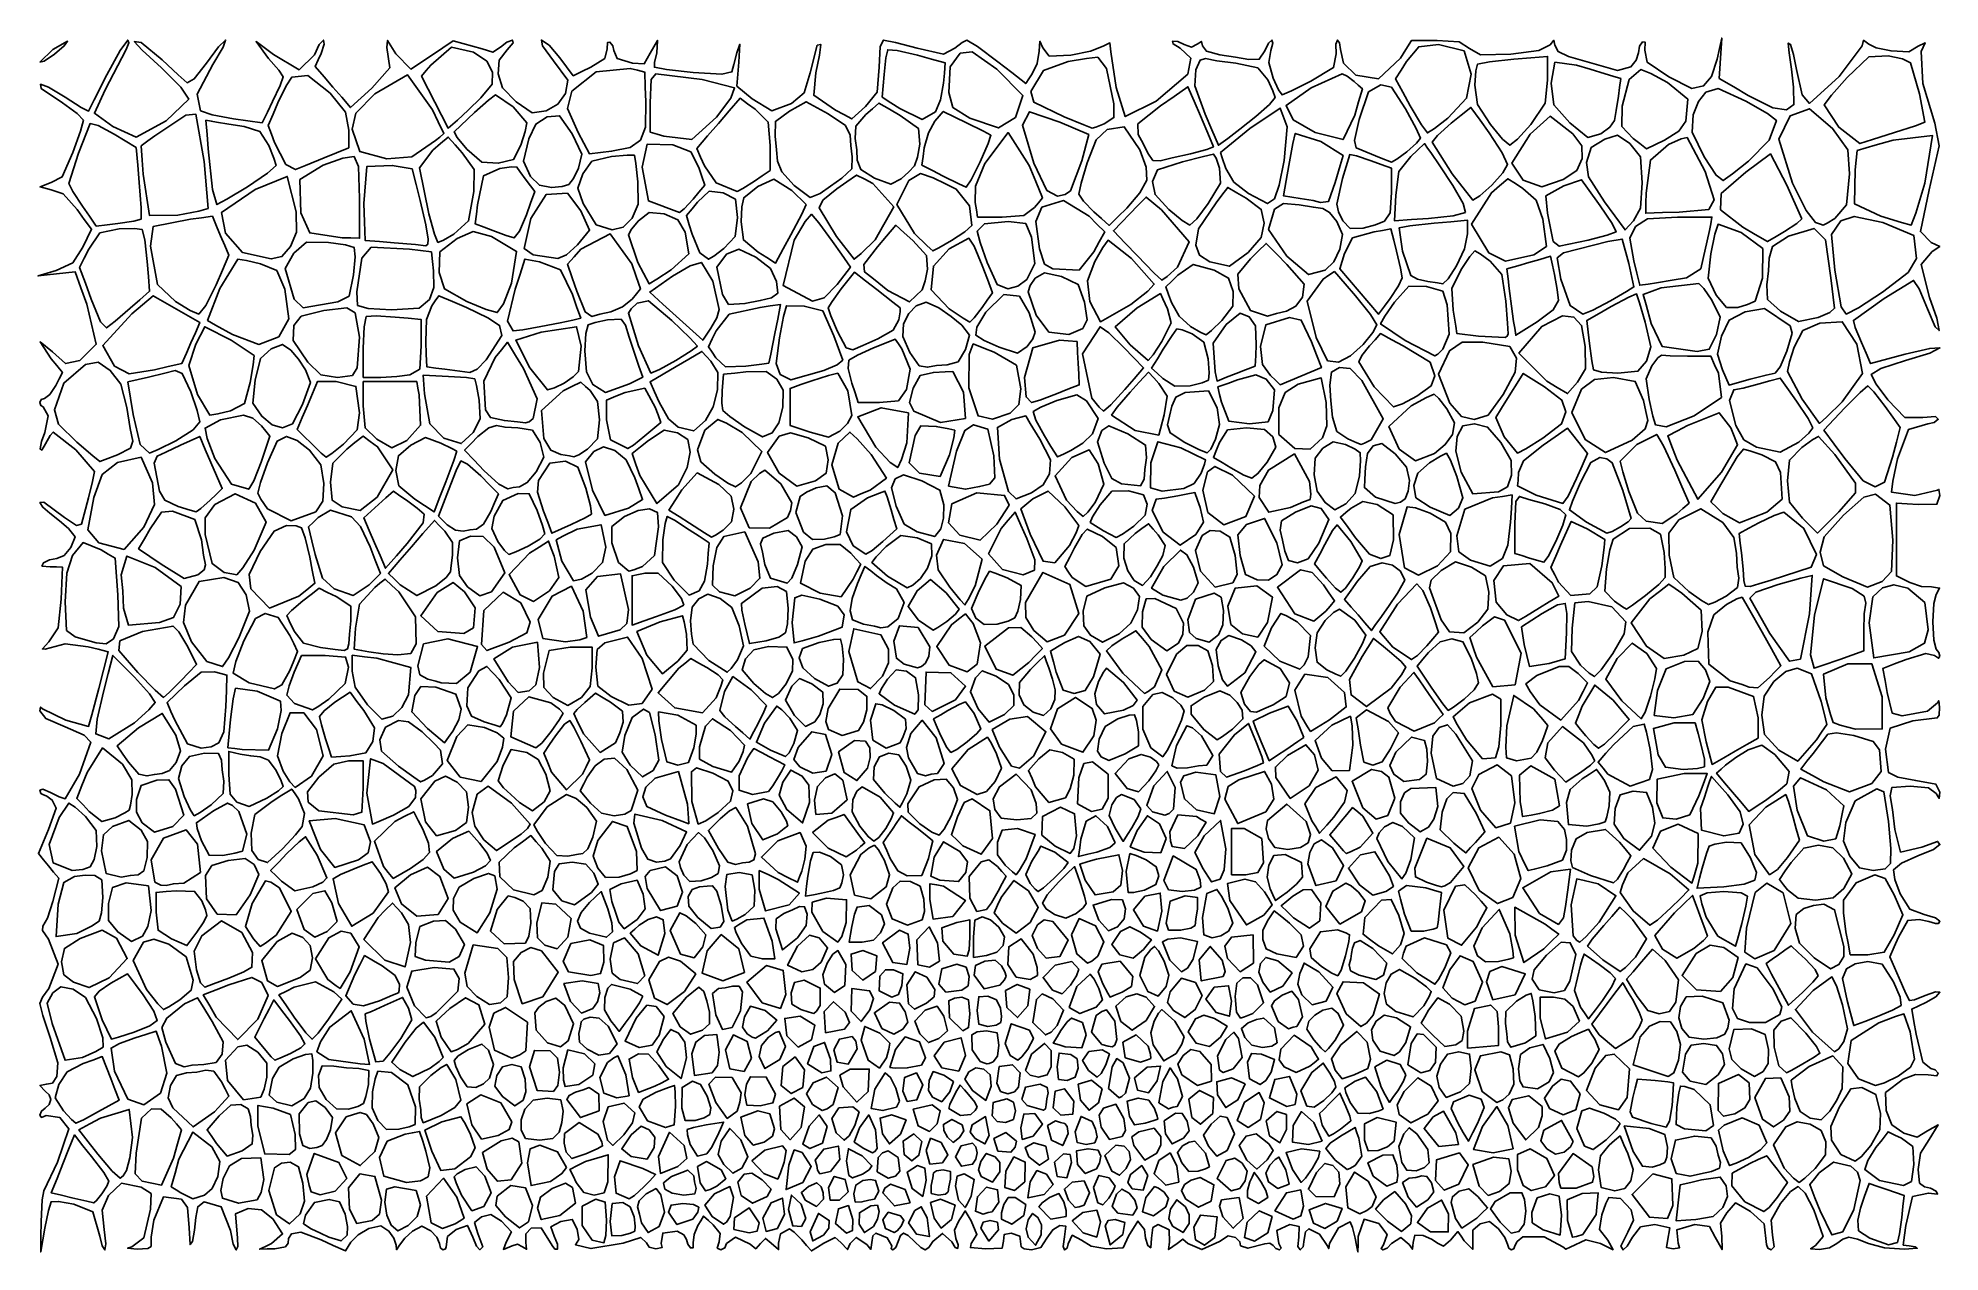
# Model space of a CAD drawing. Extents: x 1.7 to 81.9, y 2 to 53.2.
import ezdxf

# ---------------------------------------------------------------- set-up
doc = ezdxf.new("R2010")
doc.units = 0
doc.layers.add('Layer_1', color=7, linetype='CONTINUOUS')

msp = doc.modelspace()

# ---------------------------------------------------------------- linework, layer by layer
at = {"layer": 'Layer_1', "color": 7}
for points in [[(1.880867, 3.267874), (1.92264, 4.177561), (1.993863, 4.556867), (2.563303, 5.765456), (3.050361, 7.174619), (2.672727, 7.650841), (2.084239, 7.731557), (1.889769, 7.653184), (1.825088, 7.755263), (1.892573, 7.921069), (2.054826, 8.049819), (2.217079, 8.19649), (2.284565, 8.405419), (2.217079, 8.614291), (2.054826, 8.760962), (1.831198, 9.004661), (2.103309, 9.063081), (2.351379, 9.102225), (2.539117, 9.388596), (2.577006, 9.963342), (2.260896, 11.025372), (1.953106, 11.953855), (1.825088, 12.463407), (1.937564, 12.735244), (2.207986, 13.092227), (2.597128, 14.116411), (2.184489, 15.180208), (1.940693, 15.53928), (1.954122, 15.720068), (2.150519, 16.055998), (2.375524, 16.768008), (2.498212, 17.2579), (2.6209, 17.747793), (2.406545, 18.007505), (2.192189, 18.267217), (1.977833, 18.526941), (1.763477, 18.786664), (1.976998, 19.292039), (2.190519, 19.797412), (2.515778, 20.694726), (2.34521, 21.039362), (2.116471, 21.20261), (1.948973, 21.270519), (1.861479, 21.32409), (1.825087, 21.45288), (1.953892, 21.505946), (2.276959, 21.363974), (2.64267, 21.172407), (2.887391, 21.092727), (3.496546, 22.137079), (3.969315, 23.482698), (3.698024, 23.777519), (2.897201, 24.127353), (2.074315, 24.485837), (1.827433, 24.799188), (1.858529, 24.964483), (1.942302, 24.89432), (2.925212, 24.407125), (3.88147, 24.149073), (4.020009, 24.642366), (4.307609, 25.751166), (4.504484, 26.524726), (4.701358, 27.298283), (4.279836, 27.399863), (3.858315, 27.501444), (2.887524, 27.630811), (2.054826, 27.406871), (1.93503, 27.415958), (2.20412, 27.719167), (2.598131, 28.304693), (2.718628, 29.517306), (2.748075, 30.194233), (2.777523, 30.871157), (2.520269, 30.872568), (2.263015, 30.873979), (1.909866, 30.913555), (1.978247, 31.049047), (2.236554, 31.171566), (2.534979, 31.224116), (2.844341, 31.362935), (3.12819, 31.698475), (3.30935, 32.151309), (3.030935, 32.502543), (2.650508, 32.825744), (2.246275, 33.135976), (1.948811, 33.392604), (1.825087, 33.586922), (1.998782, 33.609895), (2.860481, 32.96469), (3.375918, 32.624669), (3.574911, 32.683817), (3.689978, 33.105062), (3.87966, 33.792016), (4.051148, 34.478155), (4.122475, 34.897438), (3.338793, 35.808054), (2.390408, 36.560526), (2.255444, 36.416906), (2.06585, 36.071604), (1.904266, 35.804644), (1.836647, 35.849368), (1.89604, 36.163168), (2.039822, 36.543124), (2.169066, 37.249546), (1.960383, 37.627261), (1.864831, 37.679486), (1.825087, 37.805047), (1.882873, 37.930613), (2.021804, 37.982841), (2.242843, 38.144193), (2.498039, 38.532125), (2.637798, 38.806763), (2.777557, 39.081402), (2.53944, 39.366588), (2.301322, 39.651771), (1.836812, 40.369177), (2.356888, 39.943312), (2.900269, 39.454218), (3.509109, 39.582663), (4.199861, 40.270303), (3.804883, 41.959603), (3.558569, 42.640764), (3.312254, 43.321924), (2.921317, 43.279483), (2.530381, 43.237043), (2.139444, 43.194602), (1.748508, 43.152162), (2.131406, 43.264376), (2.514304, 43.376588), (3.209066, 43.694742), (3.641541, 44.358989), (3.822263, 44.737974), (4.002984, 45.116959), (3.697403, 45.533572), (3.391823, 45.950186), (2.807473, 46.615564), (2.302875, 46.781689), (1.837624, 46.904391), (2.297665, 47.083274), (2.765977, 47.328088), (3.216619, 48.356658), (3.531874, 49.259863), (3.662998, 49.721474), (3.404303, 49.994439), (2.782333, 50.444075), (1.887339, 51.050912), (1.857015, 51.235568), (2.19455, 51.113828), (2.889544, 50.685881), (3.571282, 50.247485), (3.876943, 50.100636), (4.118414, 50.574414), (4.645826, 51.628161), (5.208009, 52.664064), (5.533079, 53.094924), (5.580428, 52.978939), (5.470034, 52.694896), (4.583605, 50.999452), (4.122475, 50.007799), (4.899771, 49.446674), (5.889017, 49.005772), (7.144131, 49.69751), (8.101679, 50.608205), (7.76631, 51.105006), (6.95592, 51.921681), (6.144655, 52.678248), (5.807226, 53.030538), (6.099501, 53.001474), (6.98017, 52.264211), (7.659218, 51.636648), (8.035429, 51.294366), (8.331594, 51.460916), (8.84851, 52.125078), (9.354688, 52.810032), (9.655361, 53.094924), (9.558913, 52.791377), (9.11031, 52.06157), (8.460144, 50.818788), (8.60238, 50.116376), (9.090094, 49.941954), (9.993838, 49.7718), (10.593843, 49.688242), (11.193847, 49.604684), (11.416354, 50.054995), (11.638862, 50.505304), (11.953576, 51.180675), (12.085314, 51.53973), (11.905188, 51.82421), (11.470067, 52.320269), (10.942604, 53.03448), (11.672943, 52.492552), (12.759337, 51.846297), (13.398474, 52.472683), (13.602201, 52.912157), (13.77749, 53.094944), (13.813931, 52.930956), (13.683833, 52.536685), (13.559486, 52.257556), (13.435139, 51.978427), (13.806843, 51.546946), (14.178547, 51.115462), (14.550251, 50.683984), (14.921956, 50.252506), (15.369016, 50.659815), (15.816076, 51.067123), (16.576774, 51.92498), (16.452777, 52.783816), (16.480773, 53.079701), (16.834684, 52.513286), (17.459561, 51.876514), (18.371618, 52.478737), (19.254106, 53.062251), (20.464541, 52.726045), (20.919858, 52.58282), (21.242397, 52.792647), (21.50957, 53.005886), (21.747836, 53.094063), (21.780262, 52.978846), (21.531997, 52.690471), (21.19347, 52.247473), (21.149099, 51.679706), (21.329043, 51.076888), (21.89926, 50.489872), (22.580296, 50.025102), (23.173942, 50.112998), (23.662573, 50.397859), (23.981484, 50.839579), (24.088948, 51.405807), (23.478353, 52.228101), (23.016882, 52.848143), (22.966808, 53.097695), (23.289163, 52.878143), (23.74966, 52.346191), (24.029096, 51.969063), (24.308532, 51.591935), (24.680022, 51.771694), (25.051512, 51.951453), (25.646769, 52.320636), (25.743741, 52.722396), (25.749806, 52.994583), (25.85861, 53.014987), (25.975581, 52.858899), (26.024233, 52.650469), (26.161799, 52.322521), (26.805692, 52.118638), (27.301081, 52.100886), (27.550613, 52.546984), (27.868508, 53.082235), (27.836466, 52.552487), (27.737869, 52.15189), (27.729563, 51.950476), (28.235372, 51.861407), (29.372823, 51.73091), (30.581364, 51.655322), (31.003058, 51.755096), (31.081936, 52.067971), (31.211222, 52.561549), (31.33667, 52.921273), (31.294037, 52.171047), (31.252844, 51.664661), (31.211648, 51.158278), (31.534454, 50.886834), (31.85726, 50.61539), (32.681588, 50.106334), (33.518575, 50.42189), (34.03963, 50.872833), (34.297982, 51.710861), (34.600025, 52.880737), (34.747825, 52.91713), (34.687031, 52.454739), (34.536714, 51.717521), (34.448311, 50.76814), (35.366938, 50.145625), (35.711546, 49.957696), (36.056153, 49.769768), (36.343329, 50.03071), (36.630504, 50.291653), (37.126662, 50.897779), (37.204849, 51.95423), (37.250552, 52.82228), (37.396297, 53.093533), (37.889407, 52.993109), (38.806129, 52.753717), (39.913637, 52.504159), (40.396666, 52.755128), (40.700453, 52.995122), (40.908242, 53.094941), (41.349846, 52.826158), (42.215797, 52.179931), (42.799862, 51.722426), (43.383929, 51.264924), (43.523909, 51.465593), (43.663888, 51.666264), (43.864463, 52.113654), (43.953561, 52.625718), (43.982599, 53.04405), (44.10832, 52.763299), (44.378336, 52.41947), (45.285593, 52.466835), (46.112795, 52.627389), (46.652091, 52.839163), (46.935958, 52.979498), (46.978077, 52.60226), (47.205554, 51.099926), (47.578542, 49.871362), (48.883777, 50.525073), (50.218445, 51.661935), (50.344339, 52.329599), (49.890692, 52.752038), (49.597808, 52.936462), (49.575879, 53.051823), (49.792022, 53.03932), (50.071509, 52.916336), (50.37336, 52.804588), (50.616057, 52.926581), (50.791726, 53.039939), (50.836007, 52.860919), (51.005642, 52.622986), (51.563511, 52.475748), (52.223567, 52.373561), (52.788897, 52.278986), (53.228427, 52.288525), (53.46441, 52.642381), (53.626665, 52.961994), (53.767333, 53.094932), (53.804765, 52.964867), (53.718828, 52.652154), (53.634319, 52.155875), (53.821949, 51.496524), (54.044436, 50.992857), (54.190478, 50.78294), (54.584392, 50.95242), (55.40282, 51.360753), (56.365039, 51.939201), (56.467396, 52.517119), (56.46367, 52.925198), (56.533645, 53.094932), (56.620784, 52.977426), (56.658395, 52.694908), (56.783454, 52.119406), (57.307904, 51.61926), (58.262885, 51.46257), (59.183178, 52.339407), (59.412915, 52.706304), (59.642655, 53.073204), (60.185987, 53.078623), (60.729321, 53.084041), (61.659844, 53.025822), (62.088365, 52.74553), (62.551867, 52.469463), (63.835143, 52.507823), (65.019813, 52.657843), (65.496119, 52.901641), (65.653461, 53.089435), (65.68757, 52.879515), (65.836646, 52.608353), (66.266789, 52.401741), (68.340121, 51.818204), (68.899081, 51.969168), (69.122271, 52.249045), (69.215103, 52.561117), (69.266617, 52.834673), (69.390467, 53.021936), (69.504677, 53.002067), (69.486756, 52.667549), (69.586081, 52.163596), (70.49498, 51.551758), (71.470696, 51.054991), (71.960651, 51.162675), (72.294819, 51.562302), (72.532388, 52.296492), (72.629069, 52.740134), (72.725752, 53.183779), (72.699449, 52.75727), (72.673146, 52.330765), (72.646843, 51.904259), (72.62054, 51.477754), (73.234063, 51.119673), (73.847586, 50.761595), (74.880578, 50.235894), (75.458152, 50.157168), (75.771057, 50.376991), (75.752543, 51.10408), (75.661809, 51.876712), (75.568805, 52.561518), (75.532475, 52.96855), (75.6203, 52.917096), (75.756274, 52.493737), (75.878017, 51.850361), (76.116827, 50.793721), (76.431962, 50.428045), (77.680186, 51.553878), (78.644985, 52.860109), (78.705878, 53.089649), (78.93404, 52.929539), (79.244685, 52.776724), (79.867944, 52.641508), (80.609077, 52.602988), (81.014224, 52.83441), (81.308743, 52.976935), (81.140439, 52.60822), (81.208734, 51.260011), (81.707212, 49.589803), (81.899868, 48.638728), (81.467168, 46.781235), (81.106559, 45.020806), (81.554691, 44.561001), (81.918295, 44.39644), (81.599327, 44.173343), (81.138012, 43.627492), (81.484722, 42.237321), (81.791859, 41.366714), (81.891721, 40.840945), (81.728517, 40.995575), (81.403168, 41.760817), (81.048054, 42.608376), (80.813279, 42.9609), (79.577453, 42.194996), (78.27944, 41.269813), (78.358403, 40.973976), (78.616489, 40.33496), (78.809309, 39.893257), (79.002129, 39.451554), (79.733415, 39.651731), (80.464701, 39.851911), (81.497634, 40.092864), (81.927264, 40.109967), (81.499855, 39.896443), (80.472253, 39.5829), (79.436308, 39.249023), (79.020792, 38.99049), (79.231787, 38.590133), (79.734058, 37.919152), (80.449571, 37.180461), (81.198921, 37.17174), (81.743167, 37.213396), (81.855046, 37.102051), (81.686542, 36.969991), (81.420457, 36.913645), (80.599566, 36.666653), (80.143597, 35.438755), (79.937278, 34.496705), (79.889371, 34.027), (80.868597, 33.892927), (81.825833, 34.115894), (81.884021, 34.142282), (81.91545, 33.893647), (81.802135, 33.517264), (81.008591, 33.509418), (80.548972, 33.539537), (80.089356, 33.569656), (80.089356, 32.801619), (80.089356, 32.033585), (80.089356, 31.265551), (80.089356, 30.497518), (80.370356, 30.361224), (80.651354, 30.224933), (81.153125, 30.055693), (81.570312, 30.031563), (81.913288, 29.979485), (81.774107, 29.715607), (81.665937, 29.330814), (81.620945, 28.559977), (81.665937, 27.789138), (81.774107, 27.404345), (81.882275, 27.271204), (81.927264, 27.105398), (81.869041, 27.021494), (81.702919, 27.132463), (81.326695, 27.228958), (80.499961, 26.970564), (80.010659, 26.781548), (79.521356, 26.592536), (79.610978, 26.08433), (79.700598, 25.576126), (79.918011, 24.708488), (80.329206, 24.596022), (81.408285, 24.787174), (81.822655, 25.143347), (81.877477, 25.227994), (81.909501, 24.959733), (81.888306, 24.624171), (81.812399, 24.503975), (80.788034, 24.379216), (79.821327, 24.073553), (79.637493, 23.195018), (79.758123, 22.200272), (80.14575, 22.008095), (80.90447, 21.863428), (81.756195, 21.708683), (81.92261, 21.378229), (81.893761, 21.113409), (81.761842, 21.315051), (81.445067, 21.561428), (80.677781, 21.626187), (79.893804, 21.569164), (79.831665, 21.226148), (79.920472, 20.643331), (80.019074, 19.803832), (80.265237, 18.851016), (81.161473, 19.048233), (81.829618, 19.296815), (81.927266, 19.165282), (81.652633, 18.963076), (80.992346, 18.687031), (80.307173, 18.3797), (79.972708, 18.102193), (80.018126, 17.697543), (80.246289, 17.084531), (80.656296, 16.433453), (81.265927, 16.208056), (81.732999, 16.079354), (81.927266, 15.931611), (81.871028, 15.837637), (81.735821, 15.838201), (81.454558, 15.915459), (81.047182, 16.005818), (80.56912, 15.967363), (80.182983, 15.264782), (79.999474, 14.844409), (79.815965, 14.424039), (80.008522, 13.979962), (80.20108, 13.535914), (80.488204, 12.889089), (80.637739, 12.581072), (80.855973, 12.61841), (81.308277, 12.801882), (81.745439, 12.958798), (81.927266, 12.932269), (81.752382, 12.740132), (81.331916, 12.498719), (81.034239, 12.360458), (80.736562, 12.222198), (80.83076, 11.698196), (80.92496, 11.174194), (81.205418, 9.992247), (81.54437, 9.71423), (81.723434, 9.65866), (81.856725, 9.525085), (81.800997, 9.411321), (81.424894, 9.451933), (80.896283, 9.466044), (80.375995, 9.263352), (79.637648, 8.702915), (79.661411, 7.951893), (79.895879, 7.344946), (80.406495, 6.994906), (80.97204, 6.816626), (81.395952, 7.083552), (81.854459, 7.338878), (81.474664, 6.727218), (81.103798, 6.148296), (81.008314, 5.461028), (81.063184, 4.884025), (81.276346, 4.733516), (81.533126, 4.675745), (81.774113, 4.542423), (81.82846, 4.419459), (81.437777, 4.462498), (80.773579, 4.318818), (80.483993, 3.103626), (80.431997, 2.68732), (80.379997, 2.271042), (80.632801, 2.234833), (80.885607, 2.198652), (80.969328, 2.138878), (80.42905, 2.097814), (79.582488, 2.152029), (78.917045, 2.336038), (78.447444, 2.524393), (78.090526, 2.602738), (77.827639, 2.524393), (77.584115, 2.336038), (77.272431, 2.151013), (76.845672, 2.080627), (76.475218, 2.116102), (76.681571, 2.252726), (76.999322, 2.633698), (76.611374, 3.75443), (76.242173, 4.466534), (75.947793, 4.736225), (75.627474, 4.527324), (75.206697, 4.02511), (74.817617, 3.328247), (74.862403, 2.691666), (74.937342, 2.199894), (74.810045, 2.069366), (74.670616, 2.134644), (74.61678, 2.291616), (74.515366, 3.164219), (73.942003, 3.681899), (73.625192, 3.869521), (73.30838, 4.05717), (73.127702, 3.847394), (72.947023, 3.637647), (72.675748, 3.190466), (72.727581, 2.643801), (72.738983, 2.082236), (72.454348, 2.602738), (72.209167, 3.052431), (71.592184, 3.136138), (70.835775, 2.918658), (70.885539, 2.355991), (70.947543, 2.162415), (70.677793, 2.113816), (70.394738, 2.173309), (70.445185, 2.435493), (70.538756, 2.999684), (69.912934, 3.136138), (69.303085, 3.043936), (68.960956, 2.602738), (68.733973, 2.226056), (68.569398, 2.069366), (68.469757, 2.227693), (68.77483, 2.811921), (69.008287, 3.322038), (68.909013, 3.757789), (68.459839, 4.233305), (67.974375, 4.280662), (67.838377, 4.030557), (67.673464, 3.545417), (67.577672, 2.927435), (67.93032, 2.482003), (68.144326, 2.076704), (67.620409, 2.337872), (67.003209, 2.493208), (66.331649, 2.189621), (66.152283, 2.093101), (66.025331, 2.194701), (65.242698, 2.626275), (64.33655, 2.616962), (64.104261, 2.422285), (64.007645, 2.241098), (63.962654, 2.11994), (63.854486, 2.069564), (63.746316, 2.138821), (63.701327, 2.305276), (63.589296, 2.593904), (63.319943, 2.95687), (62.935345, 3.264718), (62.538512, 3.161199), (62.235654, 2.904772), (62.233678, 2.509548), (62.230122, 2.088981), (61.874359, 2.453725), (61.740374, 2.645805), (61.606389, 2.837886), (61.449132, 2.655316), (61.291872, 2.472775), (60.998101, 2.222556), (60.769493, 2.333244), (60.498971, 2.526143), (60.140445, 2.673152), (59.792563, 2.696295), (59.714602, 2.384016), (59.684831, 2.099028), (59.553834, 2.291729), (59.200532, 2.590292), (58.80031, 2.336179), (58.61717, 2.147824), (58.444602, 2.069479), (58.368755, 2.124033), (58.46337, 2.282811), (58.622558, 2.718223), (58.26996, 3.17977), (57.650217, 3.36217), (57.406214, 2.628279), (57.398396, 2.304429), (57.390579, 1.980607), (57.330716, 2.274006), (57.270851, 2.567432), (57.16166, 3.010464), (57.067268, 3.251595), (56.57661, 2.996128), (56.189384, 2.336179), (56.157389, 2.124682), (56.090369, 2.247279), (55.766217, 2.729936), (55.325014, 2.958423), (55.182884, 2.82908), (55.124546, 2.513951), (55.075981, 2.200035), (54.959217, 2.069479), (54.864199, 2.210336), (54.894808, 2.602851), (54.911403, 3.058329), (54.519272, 3.136223), (53.97523, 2.89004), (54.054049, 2.333921), (54.150857, 2.138793), (54.080211, 2.069479), (53.935479, 2.125274), (53.816226, 2.259386), (53.670633, 2.357826), (53.462576, 2.327769), (52.756253, 2.140853), (52.440787, 2.240788), (52.41694, 2.412012), (52.235163, 2.590038), (51.921758, 2.660114), (51.555786, 2.421128), (50.816438, 2.082744), (50.220229, 2.340666), (50.015824, 2.522926), (49.768228, 2.340666), (49.406063, 2.081445), (49.44508, 2.397816), (49.433171, 2.91163), (48.967521, 3.136223), (48.751003, 3.011142), (48.68949, 2.558429), (48.655696, 2.162528), (48.538676, 2.247279), (48.43313, 2.556962), (48.387862, 2.927011), (48.116186, 3.281793), (47.718134, 2.64716), (47.489726, 2.154964), (46.797215, 2.111022), (46.145691, 2.221964), (45.741408, 2.471928), (45.344205, 2.685119), (45.169174, 2.325652), (45.127326, 2.14472), (45.026708, 2.069479), (44.959946, 2.218295), (45.018778, 2.613999), (45.079139, 3.063776), (44.818072, 3.10292), (44.52205, 2.92052), (44.281593, 2.558429), (44.026295, 2.175256), (43.629231, 2.069479), (43.315953, 2.108652), (43.196249, 2.202801), (43.142014, 2.647414), (42.777352, 2.780623), (42.471412, 2.711535), (42.455297, 2.431232), (42.387781, 2.141276), (41.689825, 2.107607), (41.057052, 2.169075), (41.092917, 2.343263), (41.325412, 2.723416), (41.087809, 3.297513), (40.961627, 3.506639), (40.835448, 3.715794), (40.699832, 3.507091), (40.564216, 3.298416), (40.38654, 2.899777), (40.446086, 2.54889), (40.531721, 2.28823), (40.522605, 2.127927), (40.418301, 2.174071), (40.275068, 2.409839), (39.882649, 2.765608), (39.46671, 2.425361), (39.295556, 2.17424), (39.152687, 2.06979), (38.969432, 2.17424), (38.701171, 2.425361), (38.428242, 2.676483), (38.23376, 2.780933), (38.112334, 2.676483), (38.015041, 2.425361), (37.916066, 2.17424), (37.790601, 2.06979), (37.715075, 2.119404), (37.736186, 2.2387), (37.546411, 2.573669), (37.061784, 2.780961), (36.945074, 2.663444), (36.893684, 2.380911), (36.8585, 2.089517), (36.685351, 2.29204), (36.239078, 2.594046), (35.979603, 2.33649), (35.874368, 2.082433), (35.59159, 2.374674), (35.35062, 2.586538), (34.874365, 2.35125), (34.611771, 2.187081), (34.349177, 2.022941), (34.147628, 2.256875), (33.946079, 2.490837), (33.625602, 2.820501), (33.421149, 2.956052), (33.052347, 2.751074), (32.965874, 2.354467), (32.969712, 2.082405), (32.647812, 2.357289), (32.409258, 2.551458), (32.207015, 2.33584), (32.004568, 2.119686), (31.764524, 2.316085), (31.149458, 2.600367), (30.772183, 2.337816), (30.703115, 2.149489), (30.537061, 2.071144), (30.382657, 2.141559), (30.460085, 2.414185), (30.509045, 2.762448), (30.213008, 3.12722), (30.010392, 3.312216), (29.807776, 3.497241), (29.686437, 3.296271), (29.565099, 3.0953), (29.407842, 2.714357), (29.370552, 2.362821), (29.360561, 2.154428), (29.253065, 2.151041), (29.136093, 2.30457), (29.08744, 2.506811), (28.970662, 2.708148), (28.689894, 2.859532), (28.08316, 2.775063), (28.016304, 2.336405), (28.055631, 2.163741), (27.788451, 2.115566), (27.511119, 2.184287), (27.402691, 2.360027), (27.15371, 2.592804), (26.411183, 2.351278), (25.053633, 2.123073), (24.405971, 2.288596), (24.55012, 2.508899), (24.474759, 2.943324), (24.26796, 3.353985), (23.793783, 3.265819), (23.368814, 3.045573), (23.508724, 2.64795), (23.650611, 2.310186), (23.651035, 2.101709), (23.541658, 2.097476), (23.419543, 2.250609), (22.952561, 2.995761), (22.541569, 2.985036), (22.315684, 2.740575), (22.312223, 2.384721), (22.343176, 2.097137), (22.178404, 2.194447), (21.954884, 2.309566), (21.730656, 2.241578), (21.364589, 2.086187), (21.482316, 2.396405), (21.705087, 2.828234), (21.282901, 3.282019), (20.843003, 3.561814), (20.447631, 3.468455), (20.15232, 3.223401), (20.287887, 2.766455), (20.498053, 2.2006), (20.372344, 2.071257), (20.227706, 2.227919), (20.073993, 2.604629), (19.850474, 3.100098), (19.369033, 2.93164), (19.012565, 2.632287), (18.960792, 2.204607), (18.928607, 2.11043), (18.82577, 2.071257), (18.717601, 2.148388), (18.672611, 2.333837), (18.563291, 2.602428), (18.30046, 2.879485), (17.924421, 3.071678), (17.531115, 2.860576), (17.208018, 2.562606), (16.988969, 2.270478), (16.866553, 2.074277), (16.839358, 2.265962), (16.748906, 2.55778), (16.537985, 2.861225), (16.196959, 3.080089), (15.696085, 2.964067), (15.24653, 2.709644), (14.931263, 2.391212), (14.821445, 2.209207), (14.711627, 2.027202), (14.195498, 2.258737), (13.679369, 2.490272), (12.821685, 2.811865), (12.436548, 2.750481), (12.307377, 2.548128), (12.292501, 2.346452), (12.17526, 2.19123), (11.725125, 2.119348), (11.408179, 2.106366), (11.091233, 2.093383), (11.340117, 2.216856), (11.589001, 2.340356), (12.05603, 2.742212), (11.646362, 3.383365), (11.175628, 3.764873), (10.612538, 3.816689), (10.074636, 3.59441), (10.15739, 2.560094), (10.175472, 2.214767), (10.101256, 2.071144), (9.971675, 2.309142), (9.856648, 2.881348), (9.469943, 3.889728), (8.752124, 4.088948), (8.482084, 3.886398), (8.395683, 3.428323), (8.348879, 2.904321), (8.25779, 2.426772), (8.158056, 2.293705), (8.119898, 2.998301), (8.046951, 3.856002), (7.790412, 4.20957), (7.039015, 4.310126), (6.624075, 3.324888), (6.515897, 2.598928), (6.51522, 2.213723), (6.374952, 2.120872), (5.931145, 2.09773), (5.524225, 2.135547), (5.700317, 2.199358), (6.202815, 2.570988), (6.487593, 3.782991), (6.510896, 4.443109), (6.101022, 4.716385), (5.263059, 4.878804), (4.719733, 4.357285), (4.458889, 3.748391), (4.529611, 2.934942), (4.603652, 2.324834), (4.567599, 2.07106), (4.457335, 2.240816), (4.352959, 2.648881), (4.062609, 3.670667), (3.250725, 4.003125), (2.614247, 4.115364), (2.297336, 4.102382), (2.183139, 3.733828), (2.034037, 2.991189), (1.947057, 2.48666), (1.860078, 1.98216), (1.870478, 2.625824), (1.880878, 3.269516), (1.880878, 3.269516), (1.880867, 3.267874)], [(1.826984, 52.159044), (2.37707, 52.704472), (2.991463, 53.044804), (2.856581, 52.852467), (2.440838, 52.496192), (2.006522, 52.202038), (1.826984, 52.159044)], [(20.419236, 50.65542), (20.891705, 51.233231), (20.911292, 51.742103), (20.671768, 52.202997), (20.102748, 52.592676), (19.174021, 52.794213), (18.303699, 52.04519), (18.11133, 51.812108), (17.918961, 51.579029), (18.197879, 51.030079), (18.476796, 50.481128), (18.755713, 49.932178), (19.03463, 49.383228), (19.231294, 49.552047), (19.427959, 49.72087), (19.881395, 50.13467), (20.419236, 50.65542)], [(39.577414, 50.070743), (39.79315, 50.570934), (39.923892, 51.278268), (39.959226, 51.70514), (39.994561, 52.13201), (39.40696, 52.292814), (38.819359, 52.453619), (37.967076, 52.654877), (37.568259, 52.68713), (37.49099, 52.345226), (37.411793, 51.646918), (37.371505, 51.170863), (37.331218, 50.694804), (37.701669, 50.452895), (38.072119, 50.210982), (39.022728, 49.748677), (39.577414, 50.070743)], [(42.955631, 49.83182), (43.264799, 50.75305), (42.164993, 51.864167), (41.123091, 52.599313), (40.629267, 52.548135), (40.200826, 51.972566), (40.142507, 50.883343), (40.31063, 50.25377), (41.033827, 49.796248), (42.232428, 49.394324), (42.955631, 49.83182)], [(46.694132, 49.563155), (47.104935, 49.830533), (47.101238, 50.407652), (46.791832, 51.894229), (46.425499, 52.382462), (45.951417, 52.326879), (45.177877, 52.195267), (44.133098, 51.808755), (43.605992, 50.928383), (43.722877, 50.471129), (45.012562, 49.864239), (45.830772, 49.524686), (46.180104, 49.37532), (46.337471, 49.424754), (46.694132, 49.563155)], [(53.093295, 49.877246), (53.660435, 50.375145), (53.89738, 50.673821), (53.807171, 50.956498), (53.587568, 51.41593), (53.166383, 51.929623), (52.247427, 52.117919), (51.44722, 52.223947), (50.967615, 52.31502), (50.737189, 52.243874), (50.551616, 51.847013), (50.510333, 51.167642), (50.949727, 49.978259), (51.231134, 49.318093), (51.512541, 48.657928), (51.707161, 48.802815), (51.901781, 48.947702), (52.412352, 49.340287), (53.093295, 49.877246)], [(61.18308, 49.804196), (61.973183, 50.642986), (62.159024, 51.65865), (61.866529, 52.638723), (60.780868, 52.917169), (59.956618, 52.818078), (59.439384, 52.191833), (59.209621, 51.829166), (58.979858, 51.466499), (59.28813, 50.895775), (59.596398, 50.325048), (60.063874, 49.5189), (60.322028, 49.183598), (60.619962, 49.365899), (61.18308, 49.804196)], [(64.675958, 49.531561), (65.282453, 50.430041), (65.386131, 51.411694), (65.386131, 51.911098), (65.386131, 52.410498), (64.67777, 52.348161), (63.969412, 52.285821), (62.93511, 52.175164), (62.43782, 52.08419), (62.356692, 51.793115), (62.32295, 51.201345), (62.438221, 50.385057), (62.973876, 49.530849), (63.483676, 48.917866), (63.795295, 48.658235), (64.124315, 48.911473), (64.675958, 49.531561)], [(68.206837, 49.704585), (68.283399, 50.120527), (68.37347, 50.728677), (68.423316, 51.101188), (68.473159, 51.473698), (68.141737, 51.573574), (67.810312, 51.673447), (67.18471, 51.863114), (66.611407, 52.038617), (65.696744, 52.159806), (65.539657, 51.272623), (65.646221, 50.365344), (66.329622, 49.599881), (67.084211, 48.988641), (67.629557, 49.143028), (68.009646, 49.424517), (68.206837, 49.704585)], [(80.012831, 49.196777), (80.891947, 49.481444), (81.284976, 49.628527), (81.071675, 50.836026), (80.68555, 52.13926), (80.349694, 52.307374), (79.741996, 52.430813), (78.925956, 52.38516), (78.021761, 51.519723), (77.356329, 50.767434), (77.046904, 50.366789), (77.668097, 49.419262), (78.551572, 48.732005), (79.078159, 48.902411), (80.012831, 49.196777)], [(13.809791, 48.132385), (14.326703, 48.345271), (14.843615, 48.558156), (14.843615, 48.928517), (14.843615, 49.298874), (14.716171, 50.051942), (14.061255, 50.85612), (13.124256, 51.596877), (12.451445, 51.536583), (12.20807, 51.162783), (11.863575, 50.447502), (11.655321, 49.968271), (11.447068, 49.489041), (11.585389, 49.132973), (11.72371, 48.776904), (12.194961, 47.85577), (12.604266, 47.634827), (13.029215, 47.810598), (13.809791, 48.132385)], [(18.508833, 48.859209), (18.685067, 49.008146), (18.861301, 49.157083), (18.616855, 49.65304), (18.372408, 50.148995), (17.328111, 51.62401), (15.947494, 50.829489), (15.151445, 50.019303), (14.996774, 49.345833), (15.310104, 48.403674), (16.454218, 48.081765), (17.502005, 48.178331), (18.508833, 48.859209)], [(27.140849, 48.875465), (27.351162, 49.418821), (27.370588, 50.493769), (27.348337, 51.120252), (27.326087, 51.746737), (27.019768, 51.824021), (26.713449, 51.901304), (25.270947, 51.754411), (24.252068, 50.937168), (24.065634, 50.204596), (24.512769, 49.200579), (24.75257, 48.752783), (24.992371, 48.304989), (25.460931, 48.356272), (25.929491, 48.407557), (26.715236, 48.570131), (27.140849, 48.875465)], [(30.350677, 49.850308), (30.951757, 50.648839), (31.110388, 51.080278), (29.741312, 51.440506), (27.791598, 51.672645), (27.602655, 51.428958), (27.555824, 50.445783), (27.555824, 49.83235), (27.555824, 49.218921), (27.842998, 49.130382), (28.130173, 49.041843), (29.311363, 48.910034), (30.350677, 49.850308)], [(57.256759, 49.936578), (57.418012, 50.490857), (57.579266, 51.045135), (57.405899, 51.200036), (57.232533, 51.354936), (56.942663, 51.575027), (56.732641, 51.669134), (55.424256, 51.079995), (54.358675, 50.341078), (54.667373, 49.735342), (55.583949, 49.198759), (56.764521, 48.902225), (57.256759, 49.936578)], [(71.219907, 49.669968), (71.295946, 50.606664), (70.444755, 51.314511), (69.737032, 51.693008), (69.319798, 51.850434), (68.825229, 51.432897), (68.529954, 50.31101), (68.510424, 49.454729), (68.987244, 48.949901), (69.268653, 48.727927), (69.550066, 48.505951), (69.932669, 48.690524), (70.315274, 48.875098), (70.919315, 49.258818), (71.219907, 49.669968)], [(22.107871, 48.670735), (22.277753, 49.233929), (22.348412, 49.608043), (21.780672, 50.276354), (21.03281, 50.783699), (20.733179, 50.564263), (20.14886, 50.036679), (19.57078, 49.489479), (19.286147, 49.222874), (19.412402, 48.982018), (19.822204, 48.496711), (20.450608, 47.9529), (21.150628, 47.905108), (21.796607, 48.066463), (22.107871, 48.670735)], [(31.945693, 47.146512), (32.277885, 47.372496), (32.610078, 47.598482), (32.610078, 48.126989), (32.610078, 48.655495), (32.528298, 49.636087), (31.976083, 50.177088), (31.659085, 50.409376), (31.34209, 50.641668), (30.886053, 50.112292), (30.430016, 49.582917), (29.973976, 49.053541), (29.517935, 48.524166), (29.678842, 48.158044), (29.839748, 47.791923), (30.33012, 47.079781), (31.218186, 46.710583), (31.457928, 46.832018), (31.945693, 47.146512)], [(50.338245, 48.304995), (51.0143, 48.476549), (51.295489, 48.588905), (51.137964, 49.001595), (50.75923, 49.895224), (50.491102, 50.513279), (50.222971, 51.131335), (49.645113, 50.724091), (49.067254, 50.316847), (48.106841, 49.564123), (48.124677, 49.120744), (48.330891, 48.729135), (48.527386, 48.323489), (48.749582, 48.024051), (49.048983, 47.999582), (49.564665, 48.127133), (50.338245, 48.304995)], [(59.453952, 48.389955), (59.857654, 48.742038), (60.025565, 48.955376), (59.84058, 49.365848), (59.395831, 50.191896), (58.802648, 51.114277), (58.362006, 51.203626), (57.842367, 50.907654), (57.449384, 49.752512), (57.243404, 48.86651), (57.31444, 48.554541), (58.371379, 48.114097), (58.803026, 47.951602), (59.026953, 48.075204), (59.453952, 48.389955)], [(73.856209, 47.98299), (74.733937, 48.872764), (75.035159, 49.705556), (74.654506, 50.003603), (73.739313, 50.519048), (72.57253, 51.053791), (72.062165, 50.899294), (71.746257, 50.50063), (71.523414, 49.94737), (71.484036, 49.217069), (71.992318, 48.169514), (72.494515, 47.392582), (72.793087, 47.171703), (73.177329, 47.458751), (73.856209, 47.98299)], [(8.926312, 45.997481), (8.756519, 47.973474), (8.398575, 49.976504), (7.976608, 49.934834), (6.676665, 49.053084), (6.383878, 48.841203), (6.091092, 48.629319), (6.138912, 48.034507), (6.186732, 47.439696), (6.448032, 45.696528), (7.641015, 45.716029), (8.52518, 45.883957), (8.926312, 45.997481)], [(10.575273, 46.906581), (11.426417, 47.477268), (11.780432, 47.802611), (11.690984, 48.112519), (11.475927, 48.646103), (11.102606, 49.244067), (10.442103, 49.445999), (9.796821, 49.545869), (9.269549, 49.635675), (9.047931, 49.676993), (8.826313, 49.71831), (8.874963, 49.110674), (8.923614, 48.503036), (9.109462, 46.800736), (9.292566, 46.161184), (9.70135, 46.380143), (10.575273, 46.906581)], [(24.126662, 47.008401), (24.318082, 47.262268), (24.539473, 47.6892), (24.679349, 48.286583), (24.259153, 49.140974), (23.735435, 49.902152), (23.20787, 49.854372), (22.737662, 49.555022), (22.437446, 48.930024), (22.215958, 47.993102), (22.512688, 47.340785), (22.883028, 46.973752), (23.393353, 46.875062), (23.841095, 46.915321), (24.126662, 47.008401)], [(35.636163, 47.278516), (36.055653, 47.667288), (36.070582, 48.166522), (36.006318, 48.653965), (35.979591, 49.084236), (35.785925, 49.499368), (35.058186, 49.98501), (34.597487, 50.240613), (34.136787, 50.496216), (33.783964, 50.297238), (33.431144, 50.098257), (32.833239, 49.665201), (32.819269, 49.041922), (32.88599, 48.461828), (32.914725, 47.991663), (33.097879, 47.538468), (33.629896, 46.967386), (34.298173, 46.461688), (34.727078, 46.626831), (35.152398, 46.938644), (35.636163, 47.278516)], [(38.693606, 47.797432), (38.825613, 48.160381), (38.918744, 48.709278), (38.860445, 49.370293), (38.090108, 49.9145), (37.643068, 50.176455), (37.196028, 50.438411), (36.923478, 50.197094), (36.650927, 49.955777), (36.219412, 49.466), (36.195847, 48.950567), (36.259437, 48.463985), (36.285881, 48.027943), (36.438659, 47.638053), (37.013385, 47.27623), (37.695533, 47.016766), (38.137392, 47.245724), (38.464335, 47.540271), (38.693606, 47.797432)], [(41.461382, 47.964273), (41.804308, 48.741398), (41.920857, 49.084752), (41.600103, 49.251664), (40.891627, 49.604557), (40.399338, 49.847226), (39.907049, 50.089898), (39.732478, 49.885546), (39.557909, 49.681195), (39.282421, 49.179497), (39.110367, 48.547212), (39.061164, 48.18457), (39.011964, 47.821932), (39.459995, 47.590383), (39.908028, 47.358836), (40.563368, 47.029206), (40.880671, 46.886997), (41.082843, 47.199846), (41.461382, 47.964273)], [(45.276874, 46.738994), (45.756424, 48.008721), (46.039648, 49.121291), (44.830235, 49.639336), (43.54445, 50.072544), (43.243932, 49.509093), (43.726436, 47.909737), (44.281609, 46.754694), (44.72156, 46.516761), (45.053831, 46.582042), (45.276874, 46.738994)], [(53.878175, 46.398459), (54.064958, 46.972361), (54.275809, 48.018965), (54.402347, 49.437736), (54.111943, 50.231161), (52.835629, 49.366057), (51.60181, 48.355422), (51.665923, 48.126311), (51.820072, 47.676858), (52.161364, 47.108291), (52.777314, 46.62411), (53.574199, 46.198903), (53.878175, 46.398459)], [(63.03468, 46.973134), (63.505537, 47.493146), (63.701382, 47.852852), (63.473971, 48.343476), (62.927224, 49.178244), (62.540142, 49.718166), (62.153063, 50.258088), (61.737037, 49.922794), (61.321013, 49.5875), (60.744046, 49.075377), (60.52529, 48.785777), (61.360487, 47.458235), (62.230598, 46.345475), (62.523469, 46.527164), (63.03468, 46.973134)], [(66.047897, 47.214254), (66.616416, 47.597794), (66.838494, 48.102859), (66.835361, 48.639369), (66.443866, 49.138806), (65.500033, 49.885052), (64.658621, 49.13477), (63.882315, 47.907987), (64.3523, 47.182673), (65.139751, 46.903775), (66.047891, 47.214282), (66.047891, 47.214268), (66.047897, 47.214254)], [(77.500559, 45.577385), (77.990031, 46.141267), (78.118995, 47.457309), (78.048652, 48.467343), (77.403051, 49.368543), (76.423444, 50.20126), (75.609083, 49.897566), (75.128179, 48.910649), (75.717375, 47.066307), (76.287054, 45.904762), (76.677074, 45.395809), (76.885134, 45.331606), (77.002598, 45.292857), (77.170715, 45.367928), (77.500559, 45.577385)], [(6.090575, 45.54189), (6.091224, 46.021388), (6.014914, 47.083811), (5.949354, 47.822575), (5.883793, 48.561337), (5.424315, 48.845035), (4.964838, 49.128734), (4.286029, 49.493351), (3.944445, 49.573205), (3.454062, 48.326159), (3.050349, 47.043995), (3.219063, 46.711622), (3.624695, 46.084704), (3.911869, 45.666364), (4.199042, 45.248026), (4.658054, 45.305393), (5.117066, 45.36276), (5.781715, 45.462706), (6.090575, 45.54189)], [(19.272441, 44.909082), (19.897779, 45.466076), (20.124631, 46.711122), (20.134596, 47.633596), (19.633714, 48.339908), (19.337432, 48.673667), (19.04115, 49.007426), (18.713668, 48.727862), (18.386185, 48.448296), (17.823186, 47.703317), (18.228368, 45.761154), (18.465476, 44.913601), (18.6086, 44.561077), (18.835034, 44.663304), (19.272441, 44.909082)], [(43.760554, 46.035047), (43.92534, 46.238662), (44.09013, 46.442277), (43.81106, 47.127609), (43.53199, 47.81294), (42.639482, 49.196221), (41.659031, 47.885754), (41.27441, 46.936877), (41.254909, 46.241205), (41.304475, 45.934511), (41.354045, 45.627815), (41.87328, 45.627815), (42.392518, 45.627815), (43.302928, 45.701382), (43.760554, 46.035047)], [(48.486692, 47.189712), (48.469702, 47.732614), (48.190184, 48.461318), (47.542899, 49.434586), (46.823839, 49.331649), (46.349023, 48.884733), (45.973182, 47.916284), (45.72979, 47.062108), (45.628574, 46.599255), (45.815083, 46.302795), (46.26345, 45.848679), (46.580871, 45.565481), (46.898292, 45.282285), (47.270506, 45.644037), (47.642721, 46.00579), (48.197714, 46.652008), (48.486692, 47.189712)], [(56.436319, 47.094575), (56.641986, 47.81364), (56.76523, 48.231738), (55.825286, 48.822091), (54.74845, 49.157424), (54.646892, 48.736606), (54.473153, 47.812929), (54.360572, 47.172039), (54.247991, 46.531152), (54.601124, 46.476113), (54.95426, 46.421074), (55.498052, 46.325454), (55.813686, 46.250126), (56.148179, 46.28375), (56.436319, 47.094575)], [(69.368269, 47.072067), (69.296554, 48.171992), (68.854233, 48.731684), (68.335454, 49.085091), (67.792592, 48.921213), (67.230077, 48.560922), (67.01972, 47.927731), (67.11059, 47.329979), (67.789467, 46.27959), (68.221098, 45.683432), (68.652731, 45.087272), (68.831618, 45.28235), (69.010505, 45.477427), (69.304377, 46.013014), (69.368269, 47.072067)], [(72.401752, 46.364384), (72.035978, 47.555181), (71.26454, 48.986135), (71.01444, 48.927094), (70.483357, 48.687939), (69.718157, 48.033584), (69.536697, 46.643434), (69.529077, 46.217851), (69.521457, 45.792266), (70.22982, 45.817835), (70.938181, 45.843404), (72.179355, 45.948191), (72.401783, 46.364406), (72.401766, 46.364406), (72.401752, 46.364384)], [(81.294574, 47.058933), (81.617233, 49.071112), (79.951845, 48.87869), (79.197115, 48.659006), (78.442385, 48.439318), (78.394664, 48.035168), (78.346943, 47.631014), (78.32826, 46.187679), (79.43848, 45.665012), (80.300965, 45.406945), (80.707763, 45.289518), (80.914088, 45.802152), (81.294574, 47.058933)], [(15.303092, 46.408845), (15.256265, 47.762327), (15.071287, 48.182078), (14.593248, 48.119755), (13.769434, 47.824918), (12.783065, 47.213613), (12.825609, 45.807257), (13.202737, 44.965041), (14.575586, 44.759903), (14.939339, 44.749404), (15.303092, 44.738877), (15.303092, 45.573865), (15.303092, 46.408854), (15.303092, 46.408851), (15.303092, 46.408845)], [(26.79521, 45.583365), (27.053939, 46.171262), (27.035708, 47.12462), (26.954883, 47.885217), (26.891487, 48.236138), (26.585305, 48.245169), (25.920765, 48.183729), (25.098315, 47.995685), (24.717361, 47.460693), (24.511298, 46.845155), (24.731187, 46.207152), (25.28189, 45.305636), (25.947472, 45.09444), (26.421015, 45.204168), (26.795205, 45.583362), (26.795207, 45.583362), (26.79521, 45.583365)], [(29.363585, 46.391759), (29.608295, 46.684836), (29.853004, 46.977912), (29.727816, 47.347863), (29.60263, 47.717812), (29.263989, 48.379106), (28.515248, 48.675149), (27.427635, 48.707418), (27.215294, 47.737962), (27.476934, 46.314535), (28.789342, 45.82464), (28.993016, 45.983367), (29.363585, 46.391759)], [(51.082236, 46.19868), (51.591839, 47.058896), (51.554309, 47.700638), (51.417197, 48.11853), (51.308085, 48.289103), (50.885183, 48.192374), (49.993637, 47.967598), (48.934937, 47.622683), (48.734001, 47.128647), (48.842795, 46.580786), (49.423218, 45.950993), (49.979239, 45.487819), (50.299959, 45.293534), (50.592931, 45.55821), (51.082236, 46.19868)], [(58.513153, 45.461939), (58.742941, 45.810015), (58.800292, 46.668334), (58.800292, 47.182343), (58.800292, 47.696349), (58.372372, 47.852928), (57.944456, 48.009508), (57.327998, 48.213507), (57.047689, 48.264216), (56.736115, 47.255422), (56.502904, 46.169069), (56.576304, 45.846596), (56.752781, 45.470597), (57.066629, 45.14977), (57.614337, 45.170005), (58.130683, 45.302593), (58.513153, 45.461939)], [(61.925618, 45.820144), (61.832975, 46.210451), (61.389559, 46.968867), (60.837439, 47.787989), (60.457574, 48.351409), (60.328968, 48.542078), (60.200365, 48.732745), (59.90778, 48.458382), (59.615197, 48.184017), (59.110327, 47.556022), (58.984679, 46.553673), (58.961988, 46.012865), (58.939297, 45.472054), (59.651189, 45.522199), (60.36308, 45.572341), (61.40938, 45.686503), (61.925618, 45.820144)], [(76.107273, 45.550288), (75.473794, 46.981689), (74.783168, 48.294651), (73.737744, 47.530326), (72.701827, 46.618996), (72.672897, 45.943712), (73.618437, 45.20541), (74.13535, 44.902862), (74.652262, 44.600317), (75.016016, 44.814239), (75.379769, 45.028163), (75.893569, 45.358025), (76.107273, 45.550288)], [(12.396373, 44.388679), (12.647554, 44.998905), (12.625462, 45.855436), (12.254587, 47.348956), (10.895943, 46.797973), (9.483036, 45.829138), (9.654773, 44.95408), (10.366626, 44.139087), (11.578554, 43.868292), (12.03303, 43.966638), (12.396373, 44.388679)], [(18.201783, 44.694444), (18.094569, 45.305373), (17.852711, 46.337291), (17.683842, 47.003149), (17.514972, 47.66901), (17.09844, 47.738594), (16.681908, 47.808179), (15.602426, 47.759149), (15.488542, 46.208561), (15.510685, 45.429277), (15.532831, 44.649997), (16.145468, 44.599629), (16.758104, 44.549258), (17.657196, 44.468534), (18.098247, 44.415916), (18.176044, 44.484279), (18.201783, 44.694444)], [(22.338563, 45.727041), (22.514981, 46.221131), (22.691399, 46.715217), (22.509928, 46.954511), (22.328456, 47.193804), (22.06296, 47.551154), (21.934302, 47.738256), (21.709985, 47.749545), (21.214503, 47.684244), (20.528644, 47.376534), (20.276725, 46.152534), (20.227692, 45.748194), (20.178659, 45.343854), (20.548794, 45.201103), (20.918929, 45.058353), (21.489702, 44.851724), (21.822463, 44.755853), (22.041414, 45.034118), (22.338563, 45.727041)], [(37.035128, 44.66645), (37.825254, 46.059781), (36.942161, 47.04873), (36.597497, 47.225709), (36.252836, 47.402685), (35.838833, 47.115242), (35.42483, 46.827796), (34.839715, 46.343787), (34.674802, 46.017013), (35.410987, 44.806148), (36.152441, 43.849919), (36.453115, 44.089774), (37.035128, 44.66645)], [(40.262288, 44.64661), (40.820755, 45.01237), (41.110459, 45.272348), (41.018124, 46.103199), (40.458571, 46.812759), (40.000256, 47.032438), (39.488522, 47.28628), (38.94858, 47.468282), (38.457344, 47.173955), (37.949584, 46.1661), (38.698153, 44.931657), (39.224695, 44.420107), (39.469037, 44.206665), (39.719956, 44.335347), (40.262288, 44.64661)], [(24.486978, 44.465401), (24.74393, 44.773139), (25.000883, 45.08088), (24.816519, 45.484296), (24.632155, 45.887713), (24.067563, 46.645167), (23.175805, 46.589566), (22.524311, 45.564354), (22.247502, 44.303882), (22.619748, 44.039093), (23.65851, 43.878373), (24.029842, 44.033296), (24.486978, 44.465401)], [(30.660035, 44.300803), (31.143789, 44.814704), (31.231642, 45.612595), (31.154429, 46.385694), (30.630453, 46.650642), (30.048033, 46.717893), (29.555302, 46.260142), (29.318323, 45.976323), (29.081341, 45.692503), (29.199984, 45.302159), (29.318625, 44.911812), (29.650385, 44.126063), (30.009107, 43.852643), (30.233033, 43.983199), (30.660035, 44.300803)], [(34.136677, 46.161215), (33.522322, 46.750117), (32.769446, 47.227947), (32.093024, 46.925952), (31.502017, 46.447538), (31.421857, 46.06881), (31.387147, 45.435503), (31.484649, 44.668753), (32.112308, 44.156094), (32.476062, 43.923692), (32.839815, 43.691288), (33.164419, 44.286545), (33.489019, 44.881803), (33.947069, 45.748716), (34.136677, 46.161215)], [(52.763016, 44.138051), (53.309895, 44.772938), (53.43972, 45.379584), (53.315461, 45.953728), (52.672251, 46.428877), (52.288519, 46.654601), (51.904787, 46.880326), (51.656739, 46.55362), (51.408691, 46.226911), (50.670875, 45.136475), (50.557992, 44.440342), (50.712195, 44.022306), (51.14233, 43.744879), (51.973302, 43.554303), (52.763016, 44.138051)], [(64.811786, 44.044444), (65.341681, 44.393499), (65.182634, 45.538949), (64.906429, 46.342173), (64.348287, 46.837992), (64.029906, 47.043044), (63.711526, 47.248092), (63.365089, 46.954146), (63.018653, 46.660204), (62.182152, 45.335049), (62.909326, 44.116605), (63.617348, 43.776437), (64.811786, 44.044444)], [(67.09053, 44.654792), (67.895913, 44.869958), (68.271029, 45.00604), (68.101944, 45.363943), (67.598925, 46.112427), (67.064715, 46.856063), (66.820638, 47.202324), (66.076706, 46.950562), (65.313467, 46.52413), (65.37936, 45.794741), (65.624953, 44.605547), (65.881163, 44.401895), (67.09053, 44.654792)], [(28.437631, 43.40545), (29.179187, 44.079671), (29.02346, 44.997901), (28.722582, 45.518445), (28.142794, 45.763787), (27.518368, 45.827693), (27.058057, 45.477204), (26.760592, 45.118934), (26.636869, 44.888466), (27.035523, 43.711362), (27.516405, 42.811881), (27.835935, 43.011076), (28.437631, 43.40545)], [(35.433141, 42.79326), (35.713803, 43.153878), (35.994461, 43.514493), (35.618014, 44.061112), (35.241566, 44.607731), (34.670117, 45.394205), (34.35346, 45.749913), (34.085316, 45.447901), (33.630503, 44.653087), (33.166804, 42.744472), (34.391874, 42.083301), (34.88878, 42.224709), (35.433141, 42.79326)], [(46.253375, 44.161052), (46.48581, 44.583302), (46.718243, 45.005552), (46.388398, 45.338667), (46.058554, 45.671782), (44.971803, 46.330385), (44.070784, 46.044736), (43.80598, 45.446577), (43.959862, 44.294247), (44.174215, 43.649849), (44.534209, 43.442105), (45.638232, 43.39518), (46.253375, 44.161052)], [(49.785135, 43.513866), (50.271835, 44.584922), (49.111992, 45.933202), (48.786728, 46.204353), (48.461462, 46.475503), (48.117001, 46.120033), (47.772537, 45.76456), (47.428077, 45.409087), (47.083613, 45.053611), (47.581383, 44.531915), (48.079149, 44.010219), (48.798266, 43.272462), (49.129225, 42.963902), (49.344397, 43.124216), (49.785135, 43.513866)], [(56.014936, 43.388348), (56.369277, 43.748726), (56.630054, 44.27785), (56.74502, 44.900596), (56.50256, 45.450582), (56.196063, 45.829993), (55.918125, 45.99399), (55.5163, 46.043404), (54.911938, 46.14731), (54.248716, 46.202735), (53.878113, 45.958918), (53.625321, 45.102173), (54.393928, 43.988922), (55.307797, 43.205857), (56.014936, 43.388348)], [(5.632508, 41.785701), (6.042917, 42.142689), (6.453326, 42.499678), (6.40105, 43.126152), (6.348775, 43.752626), (6.244495, 44.666803), (6.140594, 45.105261), (5.81061, 45.154731), (5.162765, 45.133678), (4.354114, 44.966125), (3.895653, 44.284144), (3.699196, 43.895007), (3.50274, 43.505871), (3.74419, 42.838164), (3.98564, 42.170457), (4.386223, 41.219425), (4.640116, 40.953377), (5.002406, 41.246682), (5.632508, 41.785701)], [(9.251313, 42.778595), (9.52027, 43.398564), (9.789228, 44.01853), (9.617083, 44.429838), (9.444938, 44.841143), (9.272792, 45.252448), (9.100647, 45.663756), (8.641045, 45.603524), (8.181442, 45.543292), (6.600031, 45.230706), (6.488146, 44.402242), (6.78138, 42.792478), (7.543403, 42.068592), (8.157683, 41.696197), (8.523875, 41.540331), (8.815738, 41.90341), (9.251313, 42.778595)], [(21.708949, 42.837535), (21.924073, 44.18264), (20.866028, 44.816897), (20.090557, 45.021997), (19.411016, 44.725068), (18.687147, 44.161956), (18.662518, 43.298855), (18.88138, 42.603914), (19.821287, 42.07278), (20.642182, 41.727089), (21.110309, 41.599623), (21.375633, 41.974767), (21.708949, 42.837535)], [(25.896391, 41.635037), (26.393745, 41.841143), (26.801192, 42.174716), (26.972903, 42.386891), (27.144615, 42.599062), (26.963462, 43.12848), (26.782309, 43.657898), (25.869172, 44.922567), (24.632702, 44.279546), (24.351667, 43.960991), (24.070633, 43.642435), (24.265966, 43.070938), (24.4613, 42.499441), (24.818677, 41.62979), (25.093493, 41.438068), (25.428972, 41.529604), (25.896391, 41.635037)], [(39.017677, 42.565024), (39.139907, 42.946453), (39.244064, 43.432315), (39.205783, 44.006287), (38.621499, 44.638155), (38.264569, 44.960955), (37.907637, 45.283755), (37.521346, 44.832211), (37.135057, 44.380664), (36.559964, 43.624675), (36.592214, 43.321089), (36.975776, 43.02688), (37.575349, 42.539254), (38.481914, 42.051571), (39.017677, 42.565024)], [(43.436213, 42.991967), (43.768981, 43.674532), (43.629481, 44.783316), (43.38633, 45.36593), (42.647328, 45.450026), (41.645837, 45.352033), (41.340128, 45.030977), (41.462607, 44.561049), (41.757106, 43.716581), (42.180036, 42.78444), (42.62792, 42.605398), (43.053011, 42.717181), (43.436213, 42.991967)], [(59.254017, 43.062051), (59.187469, 43.47221), (59.0194, 44.191572), (58.899219, 44.661348), (58.77904, 45.131121), (58.429954, 45.070355), (58.080868, 45.009587), (57.164495, 44.751806), (56.821951, 44.090522), (56.722888, 43.77252), (56.623828, 43.454518), (57.032734, 42.973887), (57.44164, 42.493255), (57.85054, 42.012622), (58.259444, 41.531989), (58.506648, 41.867012), (58.753855, 42.202035), (59.104722, 42.731058), (59.254017, 43.062051)], [(61.549799, 43.570824), (61.888827, 44.298531), (62.016632, 44.927176), (62.016632, 45.211534), (62.016632, 45.495893), (61.308271, 45.431902), (60.59991, 45.367911), (59.583032, 45.258979), (59.127636, 45.176787), (59.266647, 44.188208), (59.618445, 43.162099), (59.901873, 43.018552), (60.332496, 42.915061), (60.742232, 42.853757), (60.975446, 42.811641), (61.188513, 43.022921), (61.549799, 43.570824)], [(71.242084, 43.069789), (71.844566, 43.454763), (72.2187, 45.059687), (72.267643, 45.343753), (72.316586, 45.627818), (71.592855, 45.627818), (70.869124, 45.627818), (69.604201, 45.562859), (69.098273, 45.22779), (68.851636, 44.742281), (69.023837, 43.790308), (69.148314, 43.271584), (69.272791, 42.752857), (69.622125, 42.807266), (69.97146, 42.861676), (70.632904, 42.967698), (71.242084, 43.069789)], [(74.139532, 42.09003), (74.444696, 43.061692), (74.465101, 44.304712), (73.541817, 44.984049), (72.574717, 45.32709), (72.433493, 44.903542), (72.26208, 44.087088), (72.149798, 43.049334), (72.494673, 42.343245), (72.929773, 41.823423), (73.40333, 41.815972), (73.818883, 41.946108), (74.139532, 42.09003)], [(76.794289, 41.397767), (77.282602, 41.599547), (77.485706, 41.783229), (77.330966, 43.073467), (77.096558, 44.673195), (76.617251, 45.152189), (75.535671, 44.831765), (74.872057, 44.390539), (74.727153, 43.904225), (74.699297, 43.364655), (74.634592, 42.767769), (74.653699, 42.154912), (75.210616, 41.663527), (75.969475, 41.222473), (76.794289, 41.397767)], [(79.499494, 42.462744), (80.588313, 43.298926), (80.937676, 43.881063), (80.831885, 44.851989), (79.512327, 45.397846), (78.31619, 45.658128), (77.753735, 45.476146), (77.358508, 44.902227), (77.489781, 43.393654), (77.755496, 41.839284), (77.976343, 41.538663), (78.497393, 41.810113), (79.499494, 42.462744)], [(14.384137, 42.056437), (14.864598, 42.3007), (15.053502, 43.198974), (15.116762, 43.957313), (15.081657, 44.34402), (14.716928, 44.45852), (13.987687, 44.562398), (13.071915, 44.56872), (12.537068, 44.105649), (12.168151, 43.468615), (12.539213, 42.170793), (12.926564, 41.808677), (14.384141, 42.056451), (14.384139, 42.056451), (14.384137, 42.056437)], [(18.250026, 42.153386), (18.438676, 42.658086), (18.423388, 43.369188), (18.376745, 43.764211), (18.330102, 44.159235), (17.868435, 44.21525), (17.406767, 44.271263), (15.793482, 44.366234), (15.39708, 43.894369), (15.189898, 42.472105), (15.220371, 41.905778), (15.665454, 41.770994), (16.652274, 41.72204), (17.818537, 41.79268), (18.250026, 42.153386)], [(32.668475, 42.223439), (32.935706, 42.416199), (32.885273, 42.916046), (32.625386, 43.465383), (32.002149, 43.936048), (31.286794, 44.277435), (30.773012, 44.069872), (30.36351, 43.514981), (30.609453, 42.366732), (30.858559, 41.947581), (31.548222, 41.984775), (32.196109, 42.10578), (32.668475, 42.223439)], [(41.547773, 41.819655), (41.766456, 42.125093), (41.985139, 42.430531), (41.768562, 43.007621), (41.551984, 43.584712), (41.209293, 44.399849), (40.993647, 44.738888), (40.154535, 44.297318), (39.496066, 43.564415), (39.402811, 42.557536), (40.157962, 41.766696), (40.744953, 41.364769), (41.033827, 41.201718), (41.216391, 41.386133), (41.547773, 41.819655)], [(47.819609, 41.938355), (48.532621, 42.504191), (48.806758, 42.804043), (47.839921, 43.887548), (46.859825, 44.654261), (46.632585, 44.342871), (46.30457, 43.750842), (45.990984, 42.944771), (46.088289, 42.071036), (46.536178, 41.217486), (47.819609, 41.938355)], [(54.383198, 41.659929), (54.771123, 41.867438), (55.05185, 42.258717), (55.129069, 42.80404), (54.394204, 43.636413), (53.955185, 44.077904), (53.516169, 44.519393), (53.191102, 44.194403), (52.866036, 43.86941), (52.329179, 43.224015), (52.368461, 42.601938), (52.860112, 41.689573), (53.572458, 41.457632), (53.960133, 41.557575), (54.383198, 41.659929)], [(63.728259, 40.700421), (63.699314, 41.159622), (63.624104, 42.080124), (63.450919, 43.211123), (62.960527, 43.767327), (62.541269, 44.076803), (62.313363, 44.205522), (62.106378, 43.97557), (61.737426, 43.422708), (61.342913, 42.619064), (61.405143, 41.709444), (61.512501, 41.035819), (61.557154, 40.722849), (62.470984, 40.609557), (63.597999, 40.5569), (63.688383, 40.604353), (63.728259, 40.700421)], [(68.032495, 42.0931), (68.716559, 42.495716), (69.023143, 42.685132), (68.817843, 43.675644), (68.528195, 44.703153), (67.928702, 44.601579), (66.051422, 44.117554), (65.794501, 43.905935), (65.946553, 43.006222), (66.338718, 41.897509), (66.874785, 41.538663), (67.299357, 41.701528), (68.032495, 42.0931)], [(11.89287, 40.581603), (12.325237, 41.341785), (12.151593, 42.595292), (11.810976, 43.379751), (11.132418, 43.66435), (10.541206, 43.795425), (10.166648, 43.849942), (9.413373, 42.612228), (8.898868, 41.272206), (9.22529, 41.078271), (9.942522, 40.68537), (11.062554, 40.260544), (11.89287, 40.581603)], [(22.948504, 41.014515), (23.758551, 41.17007), (24.29051, 41.281477), (24.457474, 41.321462), (24.624438, 41.361445), (24.449009, 41.861977), (24.27358, 42.362509), (23.767022, 43.407265), (22.884469, 43.745881), (22.578151, 43.802766), (22.271833, 43.85965), (22.067096, 43.224515), (21.862359, 42.589377), (21.5449, 41.247246), (21.777907, 40.827525), (22.188808, 40.882451), (22.948504, 41.014515)], [(30.465085, 41.729248), (30.188879, 42.922743), (29.715799, 43.718886), (29.242961, 43.581419), (28.488544, 43.134836), (28.011075, 42.801478), (27.533606, 42.46812), (28.092095, 41.960854), (28.650585, 41.45359), (29.209074, 40.946327), (29.767564, 40.439066), (29.941757, 40.691748), (30.115947, 40.94443), (30.362212, 41.38343), (30.465085, 41.729248)], [(37.151282, 40.493397), (37.792217, 40.86402), (38.039404, 41.299119), (38.096105, 41.635372), (38.092973, 41.798824), (37.783663, 42.042983), (37.104224, 42.573293), (36.632721, 42.940334), (36.161221, 43.307373), (35.886071, 42.953838), (35.610921, 42.600304), (35.222273, 42.07324), (35.060625, 41.798943), (35.175777, 41.468562), (35.452634, 40.806652), (35.816639, 40.122684), (36.103557, 40.027823), (36.518133, 40.213743), (37.151282, 40.493397)], [(51.649633, 41.263358), (52.12378, 41.866795), (52.132078, 42.489831), (51.92826, 43.057682), (51.329466, 43.394819), (50.444891, 43.635233), (49.79486, 43.176086), (49.542311, 42.932833), (49.289761, 42.689582), (49.408633, 42.359334), (49.527505, 42.029084), (49.850348, 41.446851), (50.338919, 41.017021), (50.766574, 40.768592), (50.989176, 40.664991), (51.214776, 40.840604), (51.649633, 41.263358)], [(57.613307, 40.259449), (58.01894, 40.767937), (58.187652, 41.091409), (57.925341, 41.528128), (57.294678, 42.30889), (56.848189, 42.821773), (56.401702, 43.334652), (56.160142, 43.174567), (55.918583, 43.014482), (55.257195, 42.088683), (55.624281, 40.546644), (56.109859, 39.571425), (56.576265, 39.507025), (57.071757, 39.774326), (57.613307, 40.259449)], [(65.845608, 42.106985), (65.796784, 42.572875), (65.679405, 43.214177), (65.596299, 43.597285), (65.513196, 43.980394), (65.053227, 43.845895), (64.593258, 43.711393), (64.133287, 43.576892), (63.673315, 43.442393), (63.722487, 43.033137), (63.771659, 42.623884), (63.866341, 41.876102), (63.955879, 41.22766), (63.998816, 40.938806), (64.041754, 40.649954), (64.492717, 40.928967), (64.943682, 41.207984), (65.627086, 41.713421), (65.845608, 42.106985)], [(45.790177, 40.925265), (45.976357, 41.296449), (45.869138, 42.036447), (45.601757, 42.791493), (44.890066, 43.120477), (44.171015, 43.279966), (43.789343, 43.048473), (43.57396, 42.749882), (43.484374, 42.481884), (43.82028, 41.489226), (44.362136, 40.772938), (45.199105, 40.684614), (45.790177, 40.925265)], [(60.970747, 40.05503), (61.230854, 40.695914), (61.15446, 41.924918), (60.967053, 42.504857), (60.284357, 42.701899), (59.532308, 42.712256), (58.928612, 42.048992), (58.518589, 41.457984), (58.34538, 41.128148), (59.3806, 40.426648), (60.62614, 39.77239), (60.753981, 39.850633), (60.970747, 40.05503)], [(72.50034, 40.679271), (72.668274, 41.415524), (72.315474, 42.12533), (71.973316, 42.622603), (71.768801, 42.82766), (70.170015, 42.648734), (69.414173, 42.366819), (69.542869, 41.923756), (69.757002, 41.147622), (70.214736, 40.177246), (71.687315, 39.968466), (72.199497, 40.054617), (72.50034, 40.679271)], [(8.192892, 40.320939), (8.381135, 40.752158), (8.569378, 41.183374), (8.076086, 41.465748), (7.582794, 41.74812), (7.089502, 42.030492), (6.59621, 42.312861), (6.15008, 41.929391), (5.70395, 41.545922), (4.473296, 40.218179), (4.966931, 39.349107), (5.584249, 39.013282), (6.660738, 39.191562), (7.238572, 39.325031), (7.816407, 39.458499), (8.00465, 39.889718), (8.192892, 40.320939)], [(15.206558, 39.271849), (15.293693, 40.572752), (15.111644, 41.588563), (14.763516, 41.801387), (13.798318, 41.687984), (12.847498, 41.450031), (12.533934, 41.05665), (12.509273, 40.424633), (13.124289, 39.509869), (13.666562, 38.979046), (14.369989, 38.871821), (14.999251, 38.942366), (15.206558, 39.271849)], [(20.63526, 39.612533), (21.306397, 40.630074), (21.20756, 41.059684), (20.705335, 41.38851), (19.811149, 41.815413), (19.224495, 42.063786), (18.637841, 42.312158), (18.493146, 42.09656), (18.348451, 41.880962), (18.12813, 41.31599), (18.097798, 40.383031), (18.117167, 39.849662), (18.136536, 39.316296), (18.519434, 39.263591), (18.902332, 39.210886), (19.524812, 39.128232), (19.946043, 39.077542), (20.26314, 39.223188), (20.63526, 39.612533)], [(28.632305, 39.585553), (29.278233, 39.983529), (29.546891, 40.18779), (29.229747, 40.532067), (28.467253, 41.266689), (27.482266, 42.104818), (27.01224, 41.993772), (26.747133, 41.755464), (26.636869, 41.583427), (27.066274, 40.197916), (27.584388, 39.049621), (27.947211, 39.207053), (28.632305, 39.585553)], [(32.55347, 39.474541), (32.637315, 39.847641), (32.810865, 40.717213), (32.929576, 41.328763), (33.048287, 41.940313), (32.61647, 41.8814), (32.184653, 41.822486), (30.885429, 41.531007), (30.335714, 40.837073), (30.172098, 40.49914), (30.008483, 40.161207), (30.165396, 39.929644), (30.322308, 39.698081), (30.729425, 39.319175), (31.584818, 39.34497), (32.26069, 39.428414), (32.55347, 39.474541)], [(34.869174, 39.162403), (35.437058, 39.401945), (35.673259, 39.601507), (35.301908, 40.625214), (34.83816, 41.671796), (34.052925, 41.875532), (33.297518, 41.890913), (33.181552, 41.43651), (33.004768, 40.535631), (32.860163, 39.460723), (33.035282, 38.995353), (33.487289, 38.763073), (34.869174, 39.162403)], [(40.079064, 39.402786), (40.535956, 39.522188), (40.842684, 40.04634), (41.021294, 40.654842), (40.693972, 41.068625), (40.239436, 41.439936), (39.725292, 41.797422), (39.194901, 42.046565), (38.773402, 41.886316), (38.452377, 41.557361), (38.23565, 41.129802), (38.198623, 40.589745), (38.503327, 39.912612), (38.897904, 39.358474), (39.246138, 39.296775), (39.628039, 39.370643), (40.079064, 39.402786)], [(43.790692, 40.77845), (43.535812, 41.593087), (43.118397, 42.291562), (42.464516, 42.368436), (41.709365, 41.619805), (41.328179, 40.981119), (41.283935, 40.643872), (41.631893, 40.42638), (42.265115, 40.139538), (43.03892, 39.892554), (43.446088, 40.168621), (43.689465, 40.498449), (43.790692, 40.77845)], [(49.122717, 40.389787), (49.515161, 41.165537), (49.362456, 41.767653), (49.171651, 42.189677), (49.064187, 42.402387), (48.082496, 41.805098), (47.160191, 41.007188), (47.795468, 40.241838), (48.547432, 39.586479), (48.751645, 39.820991), (49.122717, 40.389787)], [(69.561747, 39.559617), (69.737591, 40.159017), (69.496288, 41.204171), (69.256013, 42.02106), (69.134682, 42.391858), (68.807398, 42.257091), (68.071921, 41.858489), (67.558849, 41.565246), (67.045778, 41.272), (67.097997, 40.783081), (67.150217, 40.294159), (67.244626, 39.564389), (67.324966, 39.182974), (67.654709, 39.088799), (68.348756, 39.04963), (69.197415, 39.126657), (69.561747, 39.559617)], [(74.976448, 39.04328), (75.194075, 39.318246), (75.477136, 39.970419), (75.698881, 40.732323), (75.612425, 41.040394), (74.532295, 41.769606), (73.714051, 41.630846), (73.042831, 41.28829), (72.714764, 40.602174), (72.54781, 39.851954), (72.753632, 39.19001), (72.895799, 38.868336), (73.037965, 38.546662), (73.479829, 38.669234), (73.921691, 38.791806), (74.596063, 38.966795), (74.976448, 39.04328)], [(9.856276, 37.465229), (10.453453, 37.764299), (10.689894, 38.650508), (10.811075, 39.393944), (10.861477, 39.788648), (9.893641, 40.440734), (8.775757, 41.005292), (8.404436, 40.274254), (8.103689, 39.367824), (8.474717, 38.152414), (8.994036, 37.274754), (9.329904, 37.329446), (9.856276, 37.465229)], [(17.428176, 38.982938), (17.84546, 39.221763), (17.906798, 40.201681), (17.906798, 40.755491), (17.906798, 41.309298), (17.357953, 41.362712), (16.809109, 41.416122), (15.996389, 41.464676), (15.583836, 41.431391), (15.493729, 41.00425), (15.456251, 40.105827), (15.456251, 39.488813), (15.456251, 38.871796), (15.829577, 38.871796), (16.202902, 38.871796), (16.87082, 38.904438), (17.428176, 38.982915), (17.428176, 38.982927), (17.428176, 38.982938)], [(23.925901, 38.629946), (24.305131, 38.893806), (24.528586, 39.118865), (24.644302, 40.191772), (24.45435, 41.006468), (22.96048, 40.771801), (21.888935, 40.438431), (22.478168, 39.268013), (23.220078, 38.338455), (23.516373, 38.424079), (23.925901, 38.629946)], [(26.681482, 38.601091), (26.962879, 38.737574), (27.244277, 38.874057), (27.08301, 39.340195), (26.921743, 39.806332), (26.67038, 40.562194), (26.518959, 41.070327), (26.330351, 41.322501), (25.759292, 41.293943), (25.238194, 41.187997), (24.939417, 41.085076), (24.840218, 40.720058), (24.798959, 39.983969), (24.868486, 39.101957), (25.139503, 38.562847), (25.673789, 38.232927), (26.681482, 38.601091)], [(47.55988, 38.3577), (47.955987, 38.811795), (48.352098, 39.265891), (47.938442, 39.700742), (47.524786, 40.135593), (46.888276, 40.749818), (46.519708, 41.005292), (45.784194, 39.862204), (46.178272, 37.996515), (46.48664, 37.610192), (46.671224, 37.449509), (46.972048, 37.716288), (47.55988, 38.3577)], [(51.085671, 38.746786), (51.121671, 39.056335), (51.076837, 39.648057), (50.897226, 40.352822), (50.40746, 40.704505), (49.983571, 40.874422), (49.760624, 40.912522), (49.558674, 40.637875), (49.185285, 40.055859), (48.937548, 39.655414), (48.68981, 39.254966), (48.925457, 39.040887), (49.161105, 38.826804), (49.670197, 38.497928), (50.312258, 38.518417), (50.819888, 38.634907), (51.085671, 38.746786)], [(53.102631, 40.249613), (53.077937, 41.037637), (52.805968, 41.429144), (52.422735, 41.579377), (51.841205, 41.105782), (51.286932, 40.309608), (51.37518, 39.105095), (51.412448, 38.910599), (51.449718, 38.716102), (51.851495, 38.874212), (52.253272, 39.032321), (52.655047, 39.190425), (53.056824, 39.348531), (53.07974, 39.799071), (53.102631, 40.249613)], [(55.435308, 40.366583), (55.003855, 41.289653), (54.509805, 41.390155), (53.504019, 41.080746), (53.286558, 40.17187), (53.364353, 39.414969), (53.70302, 38.944175), (53.911249, 38.751437), (54.119481, 38.558701), (54.553254, 38.739877), (54.987026, 38.921052), (55.420802, 39.102222), (55.854577, 39.283394), (55.644943, 39.824987), (55.435308, 40.366583)], [(66.965748, 40.176684), (66.820232, 41.060726), (66.496192, 41.413656), (66.01125, 41.470013), (65.1406, 41.022784), (64.176108, 39.895724), (65.35343, 38.706772), (65.790967, 38.446888), (66.228508, 38.187003), (66.436243, 38.424877), (66.643981, 38.662754), (66.982131, 39.223913), (66.965748, 40.176684)], [(77.802283, 37.844637), (78.665815, 39.038248), (78.415854, 40.268666), (77.80517, 41.218508), (76.857248, 41.161191), (76.147117, 40.840412), (75.780897, 40.150923), (75.578724, 39.526371), (75.494636, 39.113392), (76.112026, 37.949719), (76.845036, 36.926063), (77.146252, 37.191803), (77.802283, 37.844637)], [(12.900488, 37.727865), (13.228899, 38.652791), (13.025504, 39.194627), (12.722711, 39.632207), (12.406249, 40.014079), (12.053496, 40.263589), (11.575867, 40.077192), (11.127881, 39.669387), (10.90014, 38.757146), (10.808495, 37.786956), (11.180351, 37.22727), (11.624722, 36.874058), (12.057261, 36.738348), (12.481147, 36.915621), (12.900488, 37.727865)], [(22.621033, 37.138376), (22.796595, 37.967818), (22.210184, 39.242692), (21.873041, 39.798179), (21.535898, 40.353663), (21.279549, 40.028955), (21.023201, 39.704247), (20.540002, 38.70754), (20.605011, 37.502948), (20.816576, 37.175364), (21.407006, 37.046072), (21.960351, 36.990161), (22.29137, 36.948186), (22.459445, 36.990841), (22.621033, 37.138376)], [(38.362077, 38.357604), (38.517669, 39.213161), (38.159078, 40.076227), (38.0231, 40.278408), (37.887123, 40.480587), (37.431464, 40.298604), (36.975804, 40.116625), (36.292042, 39.812973), (35.92782, 39.594017), (35.904565, 39.251444), (36.059322, 38.620229), (36.193411, 38.212657), (36.327503, 37.805086), (36.774608, 37.805086), (37.221716, 37.805086), (38.021695, 37.885426), (38.362077, 38.357604)], [(42.726187, 37.365178), (43.099073, 37.719858), (43.175713, 38.387466), (42.998201, 39.380922), (42.053947, 39.928738), (41.614378, 40.104294), (41.174811, 40.279848), (41.086574, 40.055049), (40.99834, 39.830248), (40.989083, 38.425659), (41.376188, 37.242092), (41.979906, 37.108709), (42.726187, 37.365178)], [(44.687338, 38.1799), (45.165399, 38.367307), (45.643461, 38.554714), (45.620601, 39.011789), (45.597741, 39.468868), (45.574881, 39.92595), (45.552021, 40.383031), (45.178929, 40.410576), (44.80584, 40.438121), (43.683174, 40.120841), (43.331212, 38.870478), (43.398858, 38.043652), (43.633319, 37.805103), (43.983317, 37.915204), (44.687338, 38.1799)], [(59.877494, 38.074767), (60.478526, 38.516408), (60.638196, 38.941942), (60.434655, 39.50749), (59.297714, 40.200532), (58.818918, 40.458003), (58.340125, 40.715475), (58.110557, 40.460168), (57.880989, 40.204858), (57.556727, 39.795975), (57.421856, 39.529941), (58.073846, 38.468678), (58.896222, 37.627295), (59.275455, 37.75874), (59.877494, 38.074767)], [(63.515398, 38.154062), (64.020669, 39.088387), (64.070038, 39.674447), (63.794092, 40.177043), (62.662587, 40.352325), (61.783745, 40.352074), (61.24586, 39.995311), (60.793653, 39.009052), (61.263697, 37.786223), (61.752508, 37.222774), (62.297524, 37.09911), (62.874308, 37.272784), (63.51539, 38.154062), (63.515392, 38.154062), (63.515398, 38.154062)], [(5.095916, 35.601484), (5.64294, 35.888453), (5.744566, 36.1793), (5.63907, 36.715164), (5.487997, 37.59296), (5.243839, 38.589139), (4.795816, 39.164613), (4.281594, 39.509734), (3.743652, 39.406748), (2.838412, 38.626771), (2.437724, 37.494628), (2.611092, 36.900939), (3.385433, 36.13354), (4.060786, 35.556176), (4.353684, 35.316033), (4.580188, 35.399884), (5.095916, 35.601484)], [(29.888476, 37.049481), (30.208378, 37.621072), (30.388343, 38.339113), (30.407618, 39.073384), (30.111855, 39.55146), (29.923122, 39.757279), (29.734389, 39.963098), (29.18911, 39.64434), (28.643831, 39.325581), (28.098551, 39.006822), (27.553271, 38.688066), (27.74302, 38.253399), (27.932769, 37.818732), (28.323944, 37.122882), (28.73813, 36.769015), (29.389863, 36.608899), (29.888476, 37.049481)], [(57.954381, 36.235465), (58.455439, 37.120706), (57.553552, 38.73237), (57.056692, 39.247928), (56.617771, 39.289457), (56.270658, 39.092502), (56.205411, 38.539965), (56.242912, 37.879452), (56.320676, 37.198531), (56.505619, 36.589225), (56.962779, 36.278665), (57.350217, 36.116195), (57.529521, 36.040718), (57.667147, 36.092353), (57.954381, 36.235465)], [(71.568824, 37.251634), (72.720801, 38.022736), (72.586757, 39.044733), (72.429412, 39.402752), (72.272068, 39.760768), (71.775856, 39.760768), (71.279647, 39.760768), (70.54986, 39.773806), (70.188887, 39.805204), (70.027267, 39.693297), (69.776792, 39.36183), (69.541274, 38.806281), (69.665291, 37.939514), (69.827439, 37.24036), (69.933267, 36.871681), (70.38732, 36.783668), (71.568824, 37.251634)], [(7.554279, 36.197548), (8.284131, 36.652262), (8.56409, 36.992529), (8.452609, 37.475163), (8.18458, 38.25772), (7.827661, 39.026894), (7.533654, 39.163981), (7.089051, 39.042371), (6.401252, 38.876204), (5.970759, 38.777257), (5.540265, 38.678307), (5.651567, 37.994054), (5.762869, 37.309798), (6.060182, 36.035638), (6.443875, 35.674337), (6.81155, 35.82694), (7.554279, 36.197548)], [(14.627128, 36.057335), (15.196464, 36.651105), (15.303092, 37.376207), (15.149468, 38.487454), (14.323077, 38.694033), (13.926036, 38.694033), (13.528994, 38.694033), (13.315528, 38.188787), (13.102061, 37.683542), (12.888594, 37.178299), (12.675127, 36.673053), (12.968365, 36.381586), (13.261604, 36.090115), (13.690943, 35.676453), (13.899622, 35.500502), (14.134587, 35.661321), (14.627128, 36.057335)], [(17.300263, 36.208595), (17.878151, 36.849818), (17.811074, 38.138439), (17.763211, 38.416236), (17.715349, 38.694033), (17.150574, 38.694033), (16.5858, 38.694033), (16.021026, 38.694033), (15.456251, 38.694033), (15.457013, 38.182889), (15.457775, 37.671745), (15.537093, 36.735286), (16.032122, 36.257303), (16.659721, 35.893564), (17.300287, 36.208595), (17.300289, 36.208595), (17.300263, 36.208595)], [(20.096013, 36.549403), (20.391322, 37.123246), (20.33919, 37.912655), (20.230367, 38.521998), (20.158806, 38.80597), (19.814102, 38.857939), (19.048578, 38.909478), (18.515978, 38.935104), (17.983378, 38.96073), (18.009054, 38.568768), (18.034733, 38.176807), (18.265189, 36.917427), (18.859356, 36.311123), (19.587899, 36.075326), (20.096013, 36.549403)], [(24.913828, 35.847455), (25.332774, 36.283107), (25.411595, 37.078412), (25.338117, 37.858342), (25.022243, 38.312584), (24.827568, 38.490342), (24.632893, 38.668099), (24.25782, 38.487161), (23.882747, 38.30622), (22.978935, 37.47864), (23.067893, 36.29529), (23.364907, 35.805212), (23.78975, 35.620305), (24.146409, 35.563006), (24.339481, 35.522944), (24.539785, 35.606812), (24.913828, 35.847455)], [(33.145445, 37.608513), (33.16664, 38.323822), (32.890818, 38.798709), (32.437022, 39.123437), (31.590448, 39.105431), (31.118914, 39.054323), (30.647383, 39.003218), (30.618791, 38.655179), (30.590199, 38.30714), (30.573689, 37.775696), (30.614301, 37.475439), (30.91611, 37.217717), (31.527572, 36.788527), (32.289488, 36.35815), (32.701168, 36.532244), (32.981225, 36.952532), (33.145445, 37.608513)], [(36.052306, 37.257634), (35.891343, 38.305703), (35.465179, 39.047197), (35.07177, 38.951665), (34.371404, 38.725481), (33.911927, 38.56583), (33.452449, 38.406183), (33.452449, 38.015511), (33.452449, 37.624842), (33.452449, 37.23417), (33.452449, 36.843502), (33.873638, 36.698521), (34.294826, 36.553544), (35.075266, 36.35296), (35.549332, 36.594483), (35.867083, 36.925778), (36.052306, 37.257634)], [(40.848232, 37.138376), (40.756527, 38.246259), (40.306323, 39.120724), (39.988854, 39.100348), (39.49442, 39.076303), (38.937043, 38.950141), (38.643145, 38.408345), (38.489848, 37.817295), (38.666993, 37.440379), (39.792899, 36.971972), (40.848226, 37.138398), (40.848229, 37.138398), (40.848232, 37.138376)], [(48.999761, 36.427221), (49.064268, 36.700954), (49.21712, 37.296669), (49.348723, 38.077617), (48.997616, 38.60568), (48.780011, 38.847683), (48.56241, 39.089688), (48.173567, 38.667476), (47.784726, 38.245265), (47.235483, 37.614106), (47.007038, 37.282416), (47.999207, 36.628205), (48.999761, 36.427221)], [(53.803471, 37.471731), (53.870327, 38.345872), (53.526388, 38.791605), (53.081857, 38.983612), (52.319575, 38.769987), (51.902574, 38.617401), (51.485574, 38.464815), (51.561119, 38.144317), (51.636665, 37.823817), (51.941456, 37.025721), (52.816977, 36.916137), (53.603133, 36.989238), (53.803471, 37.471731)], [(55.903266, 36.321859), (56.07451, 36.821722), (56.054698, 37.805086), (55.844302, 38.849943), (54.876765, 38.581361), (54.327772, 38.225403), (54.059447, 37.584716), (54.052645, 36.466379), (54.730585, 35.872333), (55.373047, 35.848485), (55.903266, 36.321859)], [(65.179967, 36.302555), (65.973644, 36.905921), (66.150115, 37.41374), (65.981309, 37.910889), (65.252814, 38.464815), (64.805077, 38.750246), (64.357337, 39.035674), (64.097625, 38.622853), (63.83791, 38.210033), (63.43941, 37.567108), (63.210714, 37.180766), (63.549522, 36.356713), (64.119001, 35.671591), (64.467373, 35.856937), (65.179967, 36.302555)], [(68.955626, 36.21484), (69.503609, 36.697753), (69.613822, 37.055958), (69.528007, 37.427783), (69.431004, 37.893958), (69.083002, 38.700459), (68.158377, 38.871799), (67.362553, 38.78052), (66.815375, 38.366136), (66.408808, 37.393507), (66.966637, 36.24941), (67.823263, 35.697835), (68.955626, 36.21484)], [(75.984171, 36.140246), (76.395617, 36.511569), (76.566751, 36.746208), (76.364993, 37.130694), (75.87992, 37.862267), (75.536507, 38.351643), (75.193093, 38.841017), (74.751568, 38.718538), (74.310042, 38.596056), (73.630144, 38.421194), (73.235541, 38.344766), (73.058573, 37.897198), (73.321822, 36.841416), (73.660017, 36.241776), (74.198472, 35.926663), (75.194304, 35.718832), (75.984171, 36.140246)], [(79.928364, 35.503849), (80.092499, 36.131122), (80.256631, 36.758397), (79.939667, 37.197857), (79.622704, 37.637319), (79.145438, 38.256791), (78.888164, 38.511926), (78.559321, 38.235901), (77.909979, 37.578532), (77.471191, 37.113992), (77.0324, 36.649454), (77.471191, 36.05134), (77.909979, 35.453227), (78.686956, 34.511511), (79.19383, 34.253147), (79.587801, 34.447635), (79.928364, 35.503849)], [(27.332573, 36.407271), (27.667173, 36.686205), (28.001774, 36.965139), (27.886292, 37.286246), (27.770811, 37.60735), (27.326036, 38.411689), (26.494926, 38.236977), (26.10642, 38.074803), (25.717914, 37.912633), (25.717914, 37.493126), (25.717914, 37.073623), (25.878274, 36.236631), (26.611831, 35.863443), (26.84481, 36.017398), (27.332573, 36.407271)], [(46.203452, 36.492682), (46.43405, 37.140665), (45.948685, 37.879525), (45.546634, 38.127816), (44.701906, 37.891266), (44.026288, 37.62062), (43.702055, 37.426863), (43.810628, 37.068822), (44.175581, 36.403187), (44.449348, 35.960846), (44.723115, 35.518505), (45.006923, 35.65089), (45.290729, 35.783274), (45.79298, 36.100882), (46.203452, 36.492691), (46.203452, 36.492688), (46.203452, 36.492682)], [(51.388558, 36.258929), (51.550265, 36.876736), (51.456759, 37.592353), (51.089594, 38.299209), (50.101785, 38.23022), (49.719196, 38.040316), (49.539311, 37.652404), (49.447588, 37.228137), (49.362261, 36.867505), (49.469415, 36.528132), (50.097041, 36.122142), (50.707496, 35.815414), (51.029941, 35.681855), (51.18369, 35.847141), (51.388558, 36.258929)], [(60.61412, 35.657364), (61.07511, 36.035844), (61.374096, 36.466501), (61.45622, 36.958705), (61.136251, 37.547494), (60.805839, 37.980547), (60.603299, 38.160669), (60.274423, 38.01826), (59.640256, 37.67586), (58.694393, 36.794279), (59.125539, 35.843899), (59.821391, 35.354649), (60.61412, 35.657364)], [(11.152815, 35.288014), (11.338364, 35.837614), (11.523913, 36.387216), (11.344955, 36.60834), (11.165997, 36.829464), (10.79755, 37.144088), (10.413592, 37.270727), (9.445766, 37.08054), (8.790643, 36.732365), (8.875272, 36.286813), (9.206297, 35.455174), (9.90515, 34.360005), (10.630149, 34.148841), (10.846205, 34.499959), (11.152815, 35.288014)], [(31.7987, 34.817541), (32.265163, 35.743478), (31.434182, 36.547208), (30.774699, 36.933327), (30.410229, 37.093926), (29.854985, 36.638859), (29.546891, 35.818739), (29.690035, 35.311125), (30.274398, 34.786372), (30.831051, 34.410845), (31.147774, 34.252679), (31.399155, 34.417169), (31.7987, 34.817541)], [(38.372793, 36.112803), (38.443829, 37.372612), (37.296962, 37.5906), (36.303718, 37.204975), (37.062972, 35.92504), (37.668192, 35.280882), (37.990537, 35.063619), (38.152697, 35.4076), (38.372793, 36.112803)], [(43.623758, 33.99696), (44.123274, 34.336214), (44.387211, 34.805406), (44.426161, 35.398922), (43.98566, 36.257817), (43.579342, 36.929362), (43.388734, 37.244988), (42.799525, 37.093423), (42.192442, 36.756981), (42.274637, 35.421511), (42.656345, 34.053111), (42.981155, 33.744637), (43.623758, 33.99696)], [(63.312294, 34.048601), (63.694033, 34.256576), (63.867744, 34.741256), (63.851149, 35.360283), (63.414461, 36.117934), (62.858309, 36.771594), (62.29965, 36.915454), (61.809842, 36.822002), (61.578798, 36.378402), (61.512323, 35.754846), (61.738231, 34.867192), (62.232179, 33.960937), (63.312294, 34.048601)], [(72.723462, 34.873943), (73.060916, 35.448714), (73.398369, 36.023485), (73.257698, 36.385604), (73.117027, 36.747724), (72.620265, 37.377474), (71.281533, 36.834154), (70.864891, 36.620264), (70.448246, 36.406373), (70.644992, 35.88996), (70.841735, 35.373547), (71.723318, 33.729275), (72.723462, 34.873943)], [(9.001939, 33.68747), (9.259153, 33.935142), (9.516367, 34.182815), (9.277848, 34.7313), (9.03933, 35.279787), (8.800812, 35.828272), (8.562294, 36.37676), (8.160701, 36.191074), (7.759106, 36.005392), (7.135937, 35.717079), (6.76556, 35.545392), (6.644984, 35.248133), (6.875596, 34.077275), (7.099782, 33.687552), (7.654826, 33.428023), (8.157236, 33.2756), (8.410931, 33.204802), (8.616128, 33.341358), (9.001939, 33.68747)], [(13.455044, 33.198988), (13.751419, 33.648743), (13.796547, 34.393152), (13.670192, 35.181557), (13.194049, 35.80231), (12.672402, 36.213384), (12.224596, 36.380124), (11.824957, 36.186378), (11.420071, 35.271589), (11.13324, 34.437447), (11.014196, 33.992343), (11.1354, 33.72717), (11.426189, 33.325633), (12.418003, 32.820178), (13.455044, 33.198988)], [(16.041319, 33.81868), (16.704025, 34.97026), (16.064767, 35.941319), (15.756388, 36.167294), (15.448009, 36.39327), (15.105462, 36.119689), (14.762914, 35.846111), (14.176249, 35.254768), (14.077818, 34.444268), (14.150298, 33.687041), (14.575585, 33.40422), (15.330432, 33.25013), (16.041319, 33.81868)], [(19.401849, 35.75317), (19.186264, 35.866268), (18.724171, 36.101195), (18.088044, 36.328818), (17.460609, 36.014499), (16.938446, 35.563799), (16.834684, 34.942393), (16.958036, 34.297456), (17.63877, 33.73751), (18.040812, 33.466938), (18.442855, 33.196366), (18.692614, 33.828976), (18.942373, 34.461588), (19.283395, 35.362896), (19.401849, 35.75317)], [(22.046827, 34.249301), (22.37076, 34.434893), (22.747964, 34.881103), (23.074517, 35.510371), (22.911396, 36.12563), (22.593089, 36.642887), (21.98052, 36.738348), (21.434596, 36.767866), (21.075783, 36.838828), (20.754938, 36.74767), (20.291675, 36.370043), (20.012407, 36.08541), (19.733139, 35.800778), (20.138074, 35.372257), (20.543009, 34.94374), (21.174897, 34.362339), (21.556855, 34.168001), (21.784923, 34.225416), (22.046827, 34.249301)], [(28.742809, 34.337656), (29.1144, 35.074725), (29.240576, 35.717316), (29.14792, 36.24709), (28.706953, 36.535329), (28.150346, 36.643914), (27.485718, 36.21015), (27.141913, 35.935567), (26.798107, 35.660985), (26.955391, 35.197782), (27.112675, 34.734582), (27.837381, 33.54701), (28.742809, 34.337656)], [(34.529482, 34.50691), (34.968541, 34.827741), (35.060622, 35.386772), (34.943426, 35.965082), (34.220706, 36.316358), (33.462886, 36.525781), (32.997967, 36.385873), (32.50348, 35.70417), (32.997815, 34.833583), (33.731214, 34.287401), (34.529511, 34.50691), (34.529497, 34.50691), (34.529482, 34.50691)], [(36.821954, 34.115494), (37.516514, 34.619867), (36.873462, 35.612186), (36.276833, 36.281975), (35.9754, 36.56056), (35.473781, 36.091732), (35.213781, 35.187227), (35.526822, 34.152775), (36.125384, 33.817772), (36.427799, 33.951559), (36.821954, 34.115494)], [(40.175553, 35.598343), (40.351289, 36.31414), (40.394975, 36.640031), (40.144325, 36.706779), (39.612446, 36.799537), (38.962982, 36.824514), (38.720635, 36.424571), (38.468492, 35.267711), (38.913974, 34.831181), (39.77585, 34.691015), (40.175553, 35.598343)], [(41.855884, 34.366925), (42.076788, 34.629093), (42.035597, 35.554801), (41.79156, 36.681164), (41.186989, 36.873299), (40.813081, 36.633652), (40.468587, 35.760508), (40.135418, 34.283788), (40.842382, 34.150345), (41.440193, 34.263138), (41.855884, 34.366925)], [(48.385468, 34.582656), (48.413577, 34.981281), (48.481175, 35.47156), (48.440913, 36.01376), (47.683826, 36.485582), (46.891696, 36.831758), (46.592575, 36.62943), (46.414459, 36.147065), (46.690483, 35.254836), (47.014136, 34.600986), (47.41799, 34.377788), (48.22976, 34.296381), (48.385468, 34.582656)], [(50.05773, 34.184175), (50.48114, 34.398791), (50.777383, 34.82296), (50.928346, 35.207623), (50.962179, 35.393641), (49.919001, 35.896903), (48.952607, 36.154532), (48.665895, 35.267708), (48.650175, 34.204854), (49.135515, 34.076375), (50.057741, 34.184167), (50.057741, 34.184169), (50.05773, 34.184175)], [(53.557853, 35.292044), (53.925529, 35.932051), (53.804538, 36.358779), (53.45086, 36.665876), (52.693607, 36.738348), (51.896795, 36.654094), (51.55672, 36.117651), (51.429226, 35.807303), (51.301735, 35.496957), (51.663925, 35.278077), (52.026117, 35.059197), (52.586424, 34.747595), (52.91632, 34.613156), (53.173167, 34.809156), (53.557853, 35.292044)], [(57.451535, 34.719136), (57.505987, 35.351765), (57.487699, 35.691798), (57.27643, 35.846755), (56.866931, 36.034424), (56.341196, 36.148625), (55.911818, 35.888899), (55.58814, 35.456546), (55.548352, 34.757515), (55.668799, 34.064087), (56.002798, 33.589575), (56.422739, 33.289598), (56.880777, 33.537339), (57.273904, 33.977803), (57.451535, 34.719136)], [(66.609832, 34.601257), (66.840989, 35.132812), (67.072143, 35.664369), (66.861236, 35.929708), (66.650325, 36.195048), (66.439418, 36.460385), (66.228508, 36.725725), (65.711598, 36.369015), (65.194685, 36.012309), (64.367232, 35.354283), (64.16086, 34.862984), (64.149599, 34.516241), (64.122562, 34.294685), (64.897855, 33.90504), (66.034847, 33.552367), (66.250222, 33.854613), (66.609832, 34.601257)], [(70.828131, 33.109998), (71.088366, 33.340407), (71.3486, 33.570816), (71.047023, 34.267078), (70.745446, 34.96334), (70.273649, 35.979681), (69.986308, 36.467771), (69.154856, 36.035417), (68.449317, 35.329117), (68.556886, 34.892722), (68.815506, 34.050791), (69.180625, 33.142211), (69.54301, 32.802345), (70.214363, 32.702822), (70.828131, 33.109998)], [(78.365169, 34.414175), (77.494686, 35.612646), (76.812185, 36.382751), (76.563378, 36.245247), (76.103988, 35.914652), (75.580788, 35.379784), (75.494636, 34.506194), (75.588645, 33.611608), (76.129775, 32.934749), (76.447342, 32.619208), (76.76491, 32.303669), (77.212537, 32.753816), (77.660164, 33.203964), (78.36752, 34.002066), (78.365169, 34.414175)], [(6.205536, 32.552064), (6.664295, 33.512783), (6.573955, 34.422563), (6.090044, 35.498656), (5.096831, 35.276324), (4.448925, 34.769019), (4.101122, 33.804818), (3.849795, 32.433779), (4.313924, 31.892762), (5.377923, 31.616342), (6.205536, 32.552064)], [(20.239362, 32.468961), (20.521476, 32.678446), (20.830681, 33.214079), (20.993881, 33.585421), (21.157082, 33.956766), (20.784844, 34.333939), (20.412606, 34.711112), (19.858649, 35.208862), (19.572234, 35.346287), (19.380622, 34.936515), (19.054602, 34.11866), (18.843735, 33.564429), (18.632867, 33.010201), (18.815103, 32.83136), (18.997339, 32.652521), (19.345203, 32.4215), (19.668128, 32.380685), (19.962284, 32.442026), (20.239362, 32.468961)], [(25.082942, 33.097419), (25.034137, 33.445216), (24.840625, 34.193076), (24.504725, 35.08745), (23.983968, 35.331516), (23.319581, 35.250439), (22.849114, 34.515964), (22.808837, 34.034648), (23.055788, 33.22804), (23.234776, 32.761865), (23.413765, 32.295691), (23.817498, 32.4804), (24.221231, 32.665108), (24.807439, 32.944483), (25.082942, 33.097419)], [(26.6349, 33.359186), (26.934132, 33.53639), (27.233364, 33.713598), (27.06992, 34.170135), (26.906476, 34.626674), (26.540943, 35.398202), (26.070796, 35.786523), (25.58371, 35.941725), (25.180481, 35.743109), (24.828984, 35.303799), (25.119336, 34.106031), (25.643782, 33.04584), (26.6349, 33.359186)], [(46.310025, 33.599371), (46.675901, 34.365966), (46.442613, 35.221108), (46.066129, 35.807749), (45.327316, 35.496802), (44.624585, 34.718727), (45.108218, 33.697305), (45.553215, 33.208206), (45.80505, 33.004774), (46.000529, 33.179436), (46.310025, 33.599371)], [(55.373343, 33.715935), (55.402387, 33.937891), (55.353729, 34.471534), (54.713762, 35.644664), (53.626924, 34.963351), (53.250908, 34.313794), (53.222827, 33.808653), (53.628705, 33.184392), (54.54891, 33.377324), (55.096351, 33.616468), (55.373332, 33.715935), (55.373338, 33.715935), (55.373343, 33.715935)], [(59.382293, 33.751492), (59.512096, 34.065772), (59.566085, 34.521786), (59.440211, 35.080945), (58.957594, 35.646368), (58.400453, 36.077421), (58.038636, 35.988938), (57.797838, 35.656447), (57.705202, 35.095479), (57.684487, 34.562804), (57.666904, 34.220714), (58.135768, 33.819578), (58.961102, 33.55167), (59.182751, 33.604793), (59.382293, 33.751492)], [(61.629626, 33.355085), (61.816773, 33.79358), (61.558997, 34.688506), (61.287714, 35.381969), (61.118177, 35.668689), (60.869652, 35.548652), (60.408459, 35.264268), (59.913147, 34.832547), (59.749504, 34.315377), (59.825501, 33.796173), (60.438719, 33.400769), (61.260383, 33.049012), (61.629626, 33.355085)], [(68.456923, 32.564846), (68.776054, 32.779231), (68.908792, 32.91376), (68.556844, 34.092473), (68.103874, 35.271569), (67.890528, 35.428524), (67.590393, 35.493805), (67.2084, 35.280349), (66.766773, 34.432138), (66.440708, 33.655734), (66.305086, 33.279913), (67.023796, 32.756943), (67.882575, 32.301877), (68.101811, 32.375715), (68.456923, 32.564846)], [(74.622508, 33.185583), (75.280681, 33.733565), (75.208488, 34.852212), (74.997668, 35.313267), (74.422522, 35.605116), (73.907839, 35.77461), (73.638246, 35.846684), (73.384588, 35.522151), (72.908222, 34.7382), (72.590742, 34.182609), (72.273262, 33.62702), (72.523404, 33.378984), (72.773546, 33.130947), (73.470251, 32.732478), (74.622508, 33.185583)], [(30.633667, 32.420825), (30.986129, 32.783289), (31.078483, 33.307542), (30.962377, 33.866136), (30.454188, 34.346715), (29.533949, 34.842614), (28.891461, 34.127307), (28.619447, 33.701022), (28.34743, 33.274737), (28.78131, 32.995348), (29.21519, 32.715959), (29.8436, 32.315246), (30.135901, 32.136495), (30.303958, 32.211484), (30.633667, 32.420825)], [(33.337582, 32.963956), (33.472795, 33.261537), (33.529033, 33.574612), (33.062009, 34.38236), (32.38872, 34.955226), (32.160283, 34.818563), (31.814372, 34.482699), (31.364016, 33.370819), (31.72924, 32.525101), (32.589507, 32.509099), (33.337582, 32.963956)], [(39.812025, 32.478912), (39.916405, 32.928992), (39.932294, 33.501203), (39.767135, 34.116699), (39.006249, 34.511663), (38.230212, 34.762082), (37.888932, 34.586184), (37.733492, 34.214158), (37.928773, 33.439473), (38.263943, 32.682411), (38.816351, 32.356323), (39.551136, 32.155234), (39.812025, 32.478912)], [(52.668116, 32.999957), (53.02736, 33.861702), (52.105292, 34.751267), (51.352173, 35.118032), (51.053227, 34.881727), (50.846372, 34.106039), (51.069708, 33.173715), (51.731923, 32.645861), (52.668139, 32.999957), (52.668128, 32.999957), (52.668116, 32.999957)], [(10.861299, 31.582157), (11.363868, 32.761595), (10.913953, 33.560176), (10.06328, 33.961886), (9.203003, 33.514397), (8.787432, 32.951897), (8.800999, 32.239215), (9.086892, 31.016911), (9.589965, 30.64396), (9.925111, 30.583197), (10.128266, 30.542363), (10.388625, 30.836816), (10.861299, 31.582157)], [(18.021327, 33.10476), (17.724822, 33.35817), (17.280313, 33.685497), (17.00536, 33.875475), (16.730407, 34.065453), (16.417034, 33.785872), (16.103661, 33.506291), (15.790288, 33.226711), (15.476915, 32.94713), (15.707861, 32.416056), (15.938807, 31.884981), (16.169753, 31.35391), (16.400698, 30.822835), (16.853633, 31.343123), (17.306567, 31.863411), (17.983959, 32.729071), (18.021327, 33.10476)], [(22.412295, 31.753943), (22.908021, 32.048052), (23.114209, 32.264711), (23.020868, 32.623723), (22.796451, 33.260081), (22.45475, 33.958361), (21.992366, 33.973318), (21.338486, 33.676443), (20.972904, 33.012984), (20.88107, 32.493746), (21.138387, 31.952147), (21.41744, 31.565509), (21.598722, 31.404695), (21.883768, 31.507289), (22.412295, 31.753943)], [(35.558389, 32.238552), (35.667665, 33.035536), (35.352465, 34.000485), (35.0035, 34.295453), (34.54838, 34.208384), (34.150816, 34.024229), (33.873638, 33.846143), (33.694943, 33.165799), (34.016747, 32.347606), (34.391862, 32.035349), (34.897416, 32.04836), (35.316843, 32.151314), (35.558389, 32.238552)], [(37.363485, 31.943085), (37.656293, 32.212286), (37.949099, 32.481489), (37.832417, 32.878996), (37.715738, 33.276506), (37.540672, 33.83799), (37.447474, 34.071526), (37.216901, 33.990074), (36.711551, 33.794246), (36.007737, 33.300058), (35.828509, 32.359764), (36.116971, 31.766163), (36.646753, 31.414006), (36.911382, 31.565596), (37.363485, 31.943085)], [(42.170587, 32.681178), (42.681483, 33.486581), (42.492766, 33.889919), (41.321761, 33.993929), (40.265198, 33.531971), (40.135912, 32.741929), (40.612641, 32.219714), (41.461806, 32.004181), (42.170587, 32.681178)], [(45.235388, 31.774057), (45.513097, 32.308456), (45.628605, 32.624711), (45.032851, 33.407009), (44.331503, 34.071526), (43.679821, 33.745269), (43.178058, 33.321526), (43.574056, 32.258604), (44.120805, 31.111904), (44.610875, 31.042396), (45.235388, 31.774057)], [(47.936988, 32.589831), (48.421298, 33.060925), (48.508054, 33.523228), (48.345719, 33.921965), (47.72362, 34.081068), (47.022611, 34.071614), (46.518175, 33.495062), (46.205013, 32.994826), (46.107906, 32.753334), (46.662763, 32.391401), (47.201768, 32.122931), (47.466479, 32.257145), (47.936988, 32.589831)], [(50.563975, 32.249164), (50.874704, 32.75895), (50.739477, 33.375496), (50.628273, 33.694201), (50.517067, 34.012906), (50.156471, 33.943959), (49.795873, 33.875009), (49.230294, 33.774513), (48.883237, 33.726521), (48.713616, 33.249348), (49.181309, 32.346522), (49.902217, 31.791839), (50.563975, 32.249164)], [(63.479488, 31.23696), (63.711142, 31.792607), (63.82788, 32.757113), (63.859543, 33.33437), (63.891205, 33.911627), (63.479999, 33.851469), (63.06879, 33.791311), (61.903652, 33.305132), (61.557154, 32.192762), (61.643596, 31.51398), (62.131502, 31.166178), (62.969719, 30.900271), (63.479488, 31.23696)], [(65.730744, 31.940706), (66.028206, 32.636782), (66.151929, 33.065483), (65.912625, 33.301189), (65.271263, 33.532532), (64.593055, 33.719127), (64.199146, 33.846527), (64.050201, 33.636277), (64.007704, 32.685891), (64.007704, 32.062948), (64.007704, 31.440007), (64.294873, 31.351468), (64.582046, 31.262932), (65.010174, 31.133226), (65.232974, 31.070042), (65.41078, 31.319289), (65.730744, 31.940706)], [(79.484378, 30.25359), (79.87744, 30.682791), (79.936253, 32.009715), (79.817206, 33.486592), (79.205263, 33.941331), (78.720577, 33.810789), (77.865122, 33.057248), (77.051648, 32.14626), (76.873069, 31.491552), (77.014262, 30.927805), (77.830313, 30.454295), (78.877081, 30.022591), (79.484378, 30.25359)], [(8.486222, 30.547395), (8.745298, 30.757684), (8.812068, 30.969139), (8.730797, 31.364518), (8.633946, 32.017013), (8.35186, 32.871116), (7.415397, 33.231602), (6.952187, 33.181104), (6.473206, 32.486465), (6.231849, 32.062936), (5.990493, 31.639408), (6.461588, 31.315248), (6.932683, 30.991088), (7.912748, 30.387651), (8.486222, 30.547395)], [(15.70315, 30.122927), (15.941468, 30.363775), (16.179786, 30.604624), (15.963853, 31.160982), (15.747921, 31.717344), (15.336759, 32.583967), (14.964967, 32.982577), (14.071258, 33.274528), (13.555028, 32.966773), (13.355209, 32.763533), (13.155389, 32.560294), (13.29137, 31.982712), (13.427351, 31.405133), (13.744241, 30.39614), (14.233175, 29.94691), (15.029921, 29.670542), (15.70315, 30.122916), (15.70315, 30.122921), (15.70315, 30.122927)], [(27.227573, 30.889084), (27.735111, 31.352295), (27.90392, 32.560316), (27.869014, 33.168531), (27.529173, 33.326423), (27.051367, 33.253567), (26.47771, 33.001232), (25.933525, 32.575413), (25.935952, 31.894117), (26.213543, 31.067711), (26.652316, 30.699179), (26.859257, 30.752635), (27.227573, 30.889084)], [(29.61421, 29.863618), (29.841091, 30.267639), (29.96725, 30.99461), (30.004258, 31.441689), (30.041266, 31.888769), (29.621178, 32.167771), (29.201087, 32.446773), (28.582685, 32.840862), (28.275706, 33.004777), (28.184166, 32.713377), (28.083729, 32.012774), (28.067798, 31.059442), (28.56327, 30.323776), (29.191697, 29.677256), (29.61421, 29.863618)], [(43.756775, 30.737962), (43.763774, 31.168066), (43.427012, 32.075301), (43.183756, 32.632856), (42.940501, 33.190409), (42.648748, 32.843574), (42.356992, 32.49674), (41.819683, 31.425148), (42.41226, 30.766441), (43.275462, 30.53947), (43.756775, 30.737962)], [(53.972381, 31.893493), (53.453106, 32.921315), (52.69103, 32.663339), (52.326754, 32.223416), (52.425309, 31.36153), (52.656322, 30.550632), (53.136594, 30.326454), (53.617659, 30.3216), (53.972381, 30.549703), (54.198726, 30.961367), (53.972381, 31.893493)], [(55.740481, 31.883962), (56.169467, 32.882386), (55.846187, 33.340175), (55.423122, 33.448411), (54.756727, 33.190118), (54.16434, 32.817122), (54.115279, 32.424661), (54.211251, 32.000156), (54.304926, 31.538026), (54.465911, 31.144964), (54.840669, 31.049107), (55.286783, 31.211286), (55.740481, 31.883962)], [(58.884594, 32.024763), (58.872769, 33.069733), (58.199361, 33.513079), (57.595039, 33.637358), (57.111104, 33.356702), (56.883382, 33.168471), (56.655657, 32.980243), (56.974065, 32.541907), (57.292471, 32.103571), (57.883707, 31.41654), (58.355402, 31.226893), (58.730145, 31.353785), (58.884594, 32.024763)], [(60.741193, 30.915754), (61.292808, 31.518693), (61.306975, 32.278935), (61.083896, 32.761769), (60.430475, 33.142253), (59.822898, 33.365903), (59.468408, 33.414202), (59.124413, 32.240844), (59.360091, 30.840858), (59.947872, 30.533972), (60.741193, 30.915754)], [(72.912074, 29.639305), (73.397104, 30.01113), (73.44412, 30.394907), (73.380275, 30.86709), (73.352505, 31.458182), (73.239557, 32.12167), (72.776066, 32.746309), (71.845486, 33.329287), (70.923367, 32.857223), (70.493278, 32.29645), (70.518311, 31.364798), (70.713631, 30.433848), (71.337184, 29.834038), (71.875119, 29.45384), (72.16952, 29.286668), (72.437543, 29.38388), (72.912074, 29.639305)], [(74.805419, 30.315368), (76.502218, 30.864629), (76.719907, 31.400313), (76.192417, 32.498781), (75.341477, 33.179266), (74.937008, 33.048242), (74.287168, 32.733499), (73.874884, 32.510713), (73.462602, 32.28793), (73.511131, 31.876913), (73.559662, 31.465895), (73.628213, 30.784656), (73.656726, 30.301125), (73.719687, 30.060101), (73.924758, 30.048671), (74.294012, 30.164261), (74.805419, 30.315368)], [(12.747999, 29.641786), (13.083101, 29.91597), (13.418203, 30.190158), (13.309857, 30.738247), (13.201511, 31.28634), (13.01227, 32.103486), (12.861578, 32.528806), (12.623489, 32.615265), (12.224122, 32.617805), (11.696025, 32.381828), (11.119484, 31.522614), (10.647726, 30.561359), (10.719627, 29.950768), (11.508341, 29.140161), (12.747999, 29.641786)], [(18.522478, 30.073484), (18.953003, 30.434009), (19.132071, 30.67352), (19.159672, 30.94202), (19.226035, 31.372234), (19.219248, 31.901398), (18.891252, 32.378862), (18.676879, 32.609485), (18.462505, 32.840112), (17.976656, 32.281238), (17.490806, 31.722368), (17.004957, 31.163494), (16.519107, 30.604624), (16.770305, 30.362553), (17.021504, 30.120486), (17.720618, 29.66352), (18.522478, 30.073484)], [(20.865181, 29.831188), (21.422905, 30.627362), (20.974892, 31.706399), (20.511936, 32.158091), (19.983845, 32.172061), (19.511272, 31.9742), (19.438388, 31.254751), (19.518478, 30.518966), (19.859576, 30.039886), (20.379393, 29.658403), (20.865181, 29.831188)], [(25.687207, 31.704799), (25.486123, 32.653407), (24.471498, 32.461773), (23.875491, 32.177857), (23.595754, 32.022852), (23.82294, 31.120458), (24.319023, 30.293096), (24.653192, 30.361179), (25.105278, 30.613246), (25.549767, 31.057113), (25.687207, 31.704799)], [(31.771093, 29.984796), (32.182446, 30.395517), (32.111868, 31.095978), (31.537859, 32.349022), (30.654267, 32.152903), (30.364571, 31.701266), (30.212081, 30.915624), (30.187612, 30.104182), (30.483155, 29.819129), (31.125643, 29.659504), (31.771093, 29.984796)], [(33.770567, 30.971309), (33.959862, 31.721425), (33.728818, 32.140725), (33.364407, 32.406689), (32.772601, 32.296549), (32.3021, 32.084205), (32.205397, 31.85092), (32.291841, 31.495602), (32.386781, 30.982847), (32.620847, 30.395133), (33.324913, 30.184361), (33.529572, 30.405538), (33.770567, 30.971309)], [(38.946241, 30.382388), (39.242763, 30.827771), (39.422005, 31.336855), (39.40843, 31.843418), (38.81602, 32.096408), (38.127246, 32.195031), (37.506422, 31.734444), (37.0771, 31.302932), (36.898532, 31.061781), (37.556141, 30.480872), (38.383295, 29.996127), (38.624106, 30.103916), (38.946241, 30.382388)], [(46.968749, 30.356169), (47.306967, 30.917021), (47.196138, 31.690979), (46.62089, 32.159911), (45.979704, 32.471391), (45.77172, 32.239435), (45.445228, 31.681753), (45.239788, 31.286933), (45.034347, 30.892115), (45.191731, 30.659855), (45.349115, 30.427597), (45.918301, 30.053305), (46.968749, 30.356169)], [(49.167963, 31.351979), (49.2638, 31.780452), (48.964308, 32.235854), (48.76526, 32.466912), (48.566214, 32.69797), (48.283103, 32.494861), (47.999991, 32.291754), (47.534813, 31.850065), (47.522706, 31.249346), (47.68633, 30.706162), (47.96026, 30.300332), (48.306674, 30.093711), (48.641198, 30.458864), (48.933013, 30.915652), (49.167963, 31.351979)], [(52.114676, 30.207354), (52.305639, 30.550685), (52.209948, 31.351559), (51.991466, 32.135854), (51.580946, 32.387814), (51.159447, 32.406017), (50.825727, 32.19391), (50.543533, 31.564648), (50.756213, 30.70074), (51.368672, 30.023483), (52.114676, 30.207354)], [(57.173938, 30.41497), (57.457199, 30.878724), (57.575015, 31.136553), (57.085879, 31.951569), (56.514444, 32.6492), (56.324531, 32.406852), (55.994805, 31.824196), (55.780167, 31.411697), (55.565525, 30.999199), (55.814891, 30.70054), (56.064257, 30.401884), (56.447315, 29.980029), (56.667928, 29.804569), (56.859856, 29.983876), (57.173938, 30.41497)], [(67.171897, 29.734631), (67.469772, 30.031216), (67.666977, 30.920583), (67.772579, 31.695492), (67.795693, 32.03783), (67.047722, 32.486702), (66.38524, 32.794942), (66.234683, 32.477603), (65.93356, 31.79447), (65.729375, 31.322659), (65.525187, 30.850848), (65.688114, 30.544832), (65.851044, 30.238816), (66.368984, 29.6732), (67.171897, 29.734631)], [(69.518903, 29.671227), (70.072309, 30.131535), (70.336015, 30.426835), (70.349703, 30.810361), (70.302024, 31.482798), (70.14604, 32.25178), (69.691781, 32.516516), (68.83424, 32.49707), (68.155058, 32.043802), (68.007317, 31.591487), (67.864505, 30.801079), (67.802306, 29.856681), (68.202124, 29.432318), (68.550722, 29.193702), (68.719116, 29.094066), (68.970581, 29.263365), (69.518903, 29.671227)], [(5.106245, 29.696955), (5.052129, 30.471161), (4.998013, 31.24537), (4.705599, 31.418538), (4.413186, 31.591707), (3.649622, 31.901593), (3.201841, 31.360229), (2.962495, 30.613703), (2.897774, 29.407931), (2.952247, 28.198386), (3.318389, 27.922717), (3.750825, 27.804559), (4.199055, 27.675975), (4.618452, 27.637195), (4.936505, 27.844256), (5.149061, 28.359272), (5.106245, 29.696955)], [(6.864277, 28.528778), (7.460237, 28.736394), (7.73367, 29.304739), (7.784366, 30.043154), (6.688924, 30.855471), (5.493669, 31.335729), (5.252018, 30.541759), (5.317741, 29.861942), (5.346062, 29.137858), (5.56021, 28.419608), (6.864277, 28.528778)], [(23.305657, 29.871046), (23.701629, 30.429615), (23.500174, 31.334679), (23.386838, 31.649549), (23.273502, 31.964421), (22.869926, 31.713365), (22.46635, 31.462308), (21.604378, 30.553564), (22.077438, 29.693066), (22.635323, 29.419415), (23.305657, 29.871046)], [(36.104949, 30.352769), (36.268725, 30.671313), (36.432498, 30.98986), (36.223544, 31.221711), (36.014589, 31.453562), (35.558024, 31.815176), (34.965781, 31.818478), (34.405195, 31.625752), (34.085121, 31.111675), (33.894638, 30.18862), (34.716014, 29.761685), (35.602364, 29.614162), (36.104949, 30.352769)], [(41.257976, 30.076222), (41.549328, 31.203945), (40.802695, 31.859214), (39.922425, 32.036216), (39.623613, 31.37042), (39.697883, 30.750343), (40.181197, 30.026805), (40.620925, 29.493159), (40.821427, 29.2712), (40.9621, 29.507677), (41.257976, 30.076222)], [(50.452799, 29.804162), (50.653106, 30.208672), (50.453363, 30.8709), (50.178736, 31.391499), (49.907156, 31.582464), (49.210877, 30.895155), (48.691893, 29.973056), (49.166924, 29.682505), (49.931718, 29.467141), (50.185588, 29.558652), (50.452903, 29.804162), (50.45285, 29.804162), (50.452799, 29.804162)], [(26.292262, 28.223805), (26.568683, 28.483139), (26.636869, 29.07744), (26.300891, 30.587177), (25.330931, 30.468364), (24.837057, 29.907233), (25.036921, 28.761154), (25.37396, 27.950597), (26.292262, 28.223805)], [(28.972315, 29.258878), (28.87693, 29.542444), (28.486611, 30.057846), (27.894783, 30.607869), (27.338146, 30.618989), (27.064087, 30.559307), (26.790029, 30.499626), (26.790029, 29.980664), (26.790029, 29.461703), (26.790029, 28.942744), (26.790029, 28.423785), (27.306941, 28.602946), (27.823852, 28.782106), (28.587666, 29.069964), (28.972315, 29.258878)], [(38.008938, 28.703538), (38.267296, 29.375966), (37.932354, 29.944229), (37.545151, 30.19381), (37.098134, 30.5176), (36.853328, 30.705919), (36.60852, 30.89424), (36.451283, 30.53647), (36.294046, 30.1787), (36.071951, 29.54307), (35.979577, 29.019658), (36.085055, 28.637128), (36.553925, 28.464648), (37.004546, 28.371106), (37.281429, 28.302797), (37.578561, 28.345878), (38.008938, 28.703538)], [(42.921936, 28.725199), (43.047674, 29.015337), (43.171968, 29.506553), (43.191159, 30.095602), (42.596734, 30.417237), (42.093207, 30.612359), (41.863484, 30.693518), (41.718295, 30.454549), (41.418042, 29.880012), (41.100824, 29.128212), (41.28654, 28.708381), (41.631091, 28.442214), (42.180454, 28.464256), (42.651838, 28.587931), (42.921936, 28.725199)], [(45.015966, 27.991319), (45.625227, 28.908175), (45.24007, 30.135497), (44.109956, 30.646915), (43.379963, 29.373223), (43.384196, 28.743461), (43.721477, 28.195541), (44.283401, 27.713474), (45.015966, 27.991319)], [(56.043472, 29.004576), (56.223352, 29.22684), (56.403229, 29.449104), (56.168228, 29.782431), (55.933227, 30.115761), (55.458086, 30.646356), (54.966963, 30.7536), (53.994631, 30.016952), (54.725731, 28.899166), (55.529508, 28.592709), (56.043472, 29.004576)], [(59.06065, 29.763997), (59.362348, 30.313994), (59.180171, 30.697387), (58.845769, 30.952702), (58.412103, 31.049095), (57.908263, 30.895931), (57.374189, 30.278389), (57.102166, 29.893031), (56.830141, 29.507677), (57.112083, 29.178888), (57.394026, 28.850102), (57.675969, 28.521313), (57.957915, 28.192524), (58.13517, 28.439968), (58.312423, 28.687415), (58.678448, 29.207804), (59.06065, 29.763997)], [(62.447554, 28.545206), (62.861506, 29.09165), (62.907031, 29.80495), (62.766064, 30.495514), (62.174298, 30.870322), (61.502095, 31.08406), (60.903894, 30.730103), (60.482912, 30.321126), (60.406943, 29.997928), (60.896805, 28.642493), (61.250838, 28.140773), (61.849268, 28.102269), (62.447554, 28.545206)], [(65.05124, 29.147589), (65.458142, 29.395894), (65.865045, 29.644202), (65.723372, 29.925783), (65.581699, 30.207368), (64.64263, 31.020887), (63.527339, 30.917597), (63.1155, 30.305863), (63.222206, 29.38528), (63.667888, 28.850469), (64.16086, 28.612188), (64.453999, 28.785464), (65.05124, 29.147589)], [(76.047391, 26.991279), (76.420853, 28.890756), (76.540388, 30.515704), (76.062874, 30.405033), (75.108432, 30.138949), (74.165734, 29.806429), (73.915789, 29.56113), (74.20579, 29.0405), (74.760593, 28.071101), (75.584231, 26.899032), (76.047391, 26.991279)], [(10.212428, 27.891336), (10.665719, 29.008282), (10.516763, 29.697813), (10.18745, 30.224482), (9.584326, 30.431827), (8.540538, 30.266406), (7.966674, 29.260066), (7.875545, 28.525718), (8.221289, 27.712131), (8.867228, 26.879288), (9.530807, 26.671157), (9.782323, 27.041729), (10.212428, 27.891336)], [(14.8453, 27.626651), (14.87425, 28.04123), (14.941442, 28.601077), (14.929304, 29.224478), (14.315656, 29.62275), (13.955535, 29.801939), (13.595414, 29.98113), (13.256537, 29.710482), (12.917661, 29.439836), (12.438998, 29.035206), (12.239908, 28.822486), (12.329137, 28.597775), (12.543666, 28.164316), (12.934297, 27.664735), (13.65407, 27.477841), (14.280002, 27.395622), (14.652164, 27.3445), (14.78787, 27.415425), (14.8453, 27.626651)], [(17.693784, 27.626651), (17.666883, 28.768094), (16.960734, 29.829492), (16.669593, 30.097163), (16.378451, 30.364834), (16.160245, 30.184471), (15.942039, 30.004108), (15.305087, 29.3024), (15.129721, 28.293359), (15.106029, 27.848887), (15.082336, 27.404416), (15.386409, 27.350362), (15.690482, 27.296305), (16.30251, 27.212538), (16.919988, 27.162963), (17.461862, 27.224886), (17.693784, 27.626651)], [(20.111218, 28.307902), (20.173638, 29.156327), (19.725108, 29.820774), (19.48557, 30.018767), (19.246031, 30.21676), (18.911223, 30.004453), (18.576415, 29.792143), (17.883456, 28.813661), (18.596509, 28.158254), (19.697531, 28.063097), (20.111218, 28.307902)], [(21.605181, 27.694921), (22.349087, 28.090774), (22.501571, 28.550433), (22.09998, 29.366405), (21.352119, 29.804569), (20.541529, 29.036933), (20.45031, 27.596747), (20.669552, 27.343501), (21.605181, 27.694921)], [(24.889532, 27.894763), (24.724418, 29.005829), (24.236971, 30.058205), (23.418875, 29.648585), (22.835112, 28.664744), (23.033656, 27.858506), (23.98868, 27.71125), (24.587399, 27.797317), (24.889532, 27.894763)], [(31.232924, 26.962032), (31.482696, 27.545448), (31.306434, 28.388508), (30.995976, 29.160227), (30.505228, 29.544467), (29.990014, 29.720103), (29.599774, 29.536198), (29.319372, 29.180056), (29.25134, 28.600386), (29.290515, 28.039695), (29.36958, 27.622127), (30.023201, 26.92608), (30.800026, 26.432115), (30.970271, 26.585486), (31.232924, 26.962021), (31.232924, 26.962027), (31.232924, 26.962032)], [(33.258658, 28.088556), (33.338815, 28.474743), (33.373523, 29.115636), (33.306605, 29.834609), (32.900758, 30.048211), (32.271942, 29.978353), (31.401958, 29.333876), (31.418186, 29.055588), (31.540614, 28.4602), (31.639648, 28.049601), (31.738683, 27.639002), (32.090546, 27.70019), (32.442412, 27.761376), (32.972477, 27.907965), (33.258658, 28.088556)], [(34.655619, 27.95156), (35.649202, 28.338345), (35.730973, 28.856409), (35.464355, 29.213392), (34.706001, 29.510276), (33.941741, 29.681263), (33.650078, 29.572554), (33.533884, 28.527378), (33.621794, 27.671101), (33.963743, 27.753485), (34.655619, 27.95156)], [(40.058507, 28.574548), (40.422822, 28.878471), (40.574352, 29.0895), (40.035105, 29.780749), (39.366111, 30.337938), (38.815193, 29.873183), (38.430124, 29.208256), (38.87054, 28.634501), (39.484159, 28.207462), (39.677004, 28.31404), (40.058507, 28.574548)], [(47.327634, 28.057359), (47.818325, 28.500095), (48.095448, 29.061847), (48.187506, 29.629645), (47.924593, 29.983582), (47.501773, 30.198195), (46.718158, 29.991852), (45.967639, 29.6432), (45.809058, 29.005378), (45.840681, 28.388821), (46.115376, 27.996588), (46.625225, 27.701294), (47.327634, 28.057373), (47.327634, 28.057368), (47.327634, 28.057359)], [(51.511635, 28.009238), (51.697992, 28.433042), (51.726821, 29.031525), (51.619317, 29.594449), (51.324925, 29.773838), (50.550041, 29.511089), (50.223378, 28.639112), (50.296087, 28.112929), (50.567988, 27.85443), (51.123853, 27.702634), (51.511635, 28.009238)], [(53.58134, 28.533793), (53.78669, 29.602997), (53.12986, 30.071949), (52.215282, 29.976713), (51.910471, 29.220501), (52.037059, 28.452832), (52.525086, 28.046804), (53.167122, 27.913561), (53.58134, 28.533793)], [(60.300512, 27.544612), (60.544614, 27.836961), (60.788714, 28.129309), (60.617069, 28.636838), (60.445427, 29.144366), (60.132857, 29.880941), (59.870769, 30.159774), (59.063946, 29.310787), (58.31019, 28.141876), (58.865612, 27.49594), (59.650909, 26.9672), (59.908307, 27.13381), (60.300512, 27.544612)], [(71.131438, 27.156791), (71.724785, 27.437938), (71.90788, 28.150208), (71.863212, 29.05125), (71.0433, 29.771131), (70.770414, 29.95963), (70.497528, 30.148129), (70.100345, 29.837634), (69.703163, 29.527142), (68.911673, 28.522182), (69.55972, 27.532104), (70.299049, 27.006192), (71.131438, 27.156791)], [(77.699311, 26.967093), (78.205144, 27.148454), (78.710979, 27.329813), (78.710979, 27.763442), (78.710979, 28.197073), (78.738411, 28.892585), (78.804383, 29.346912), (78.727636, 29.641258), (78.230036, 29.964696), (77.023225, 30.374776), (76.640927, 28.836631), (76.463689, 27.16416), (76.622385, 26.604369), (76.965649, 26.710919), (77.699308, 26.967093), (77.699306, 26.967093), (77.699311, 26.967093)], [(80.625467, 27.299099), (81.278843, 27.658562), (81.437031, 28.228753), (81.29325, 29.372433), (80.571854, 29.973538), (79.985433, 30.120042), (79.49902, 29.99304), (79.097384, 29.620726), (78.937589, 28.523856), (79.134826, 27.039553), (80.625467, 27.299107), (80.625467, 27.299104), (80.625467, 27.299099)], [(12.359125, 26.512052), (12.525832, 26.910366), (12.692538, 27.30868), (12.525366, 27.643749), (12.358194, 27.978814), (11.875013, 28.747294), (11.320955, 28.912256), (10.913547, 28.69591), (10.425981, 27.764732), (10.083077, 26.887534), (9.977737, 26.392852), (10.641949, 25.992805), (11.711622, 25.732884), (12.030136, 25.9018), (12.359125, 26.512052)], [(41.334761, 26.770465), (41.478485, 27.677104), (41.169265, 28.493051), (41.007244, 28.693248), (40.845226, 28.893443), (40.54777, 28.664939), (40.25031, 28.436432), (39.633635, 27.51777), (40.153164, 26.736884), (40.924009, 26.454303), (41.334761, 26.770465)], [(49.828221, 27.655376), (50.00553, 28.040756), (50.04341, 28.498563), (49.726209, 29.121058), (48.825906, 29.538374), (48.469431, 29.531093), (48.314686, 28.97785), (48.300462, 28.331383), (48.680737, 27.808552), (49.330593, 27.341621), (49.828221, 27.655376)], [(55.28936, 27.084658), (55.392566, 27.979881), (54.824255, 28.556435), (54.37527, 28.810114), (54.147528, 28.915625), (53.753529, 28.303443), (53.43972, 27.534828), (54.097637, 26.905873), (54.939147, 26.559857), (55.128146, 26.752381), (55.28936, 27.084658)], [(57.242733, 27.033457), (57.585576, 27.63973), (57.728175, 27.995491), (57.256872, 28.628817), (56.614399, 29.093414), (56.36722, 28.953079), (56.013514, 28.61568), (55.677427, 28.094497), (55.583949, 27.460561), (55.669183, 26.855894), (56.081716, 26.530483), (56.45938, 26.347761), (56.668388, 26.26329), (56.873775, 26.483541), (57.242733, 27.033457)], [(65.458619, 26.799506), (65.792423, 26.897079), (66.126227, 26.994649), (66.155703, 27.541564), (66.185175, 28.08848), (66.194404, 28.906408), (66.133794, 29.336896), (65.801697, 29.277262), (65.158202, 28.916819), (64.725575, 28.629489), (64.292946, 28.342155), (64.345343, 27.97438), (64.397738, 27.606605), (64.629927, 26.67471), (65.458619, 26.799506)], [(68.137114, 27.217771), (68.612842, 28.050498), (68.68094, 28.553139), (68.091346, 29.199036), (67.099962, 29.414639), (66.817392, 29.387377), (66.534826, 29.360114), (66.481511, 28.826745), (66.428197, 28.293376), (66.399949, 27.307475), (66.775223, 26.737725), (67.134424, 26.392423), (67.360992, 26.248803), (67.643477, 26.533441), (68.137114, 27.217771)], [(74.743753, 26.212464), (74.983368, 26.460986), (75.222983, 26.709511), (74.825894, 27.415609), (74.428807, 28.121706), (73.853032, 29.136354), (73.583941, 29.592744), (73.369692, 29.52862), (72.92574, 29.291813), (72.398289, 28.84836), (72.142327, 28.121173), (72.186049, 26.767076), (73.0834, 26.067952), (73.587387, 25.911833), (73.886466, 25.808771), (74.249582, 25.778511), (74.743753, 26.212464)], [(7.770991, 26.069324), (8.101948, 26.41677), (8.432904, 26.764217), (8.228685, 27.168729), (8.024466, 27.573241), (7.684044, 28.144312), (7.439133, 28.381235), (6.152171, 28.153219), (5.203269, 27.752009), (5.161505, 27.347649), (5.960385, 26.420778), (6.685976, 25.680255), (7.032499, 25.373053), (7.28102, 25.578187), (7.770991, 26.069324)], [(28.721843, 26.905438), (29.108276, 27.36666), (29.085896, 28.036263), (28.989311, 28.560403), (28.915408, 28.815586), (27.975518, 28.558925), (26.997946, 28.149513), (27.41076, 27.149555), (28.067128, 26.368756), (28.332828, 26.576534), (28.721843, 26.905438)], [(37.343732, 26.26439), (37.599595, 26.824051), (37.596434, 27.413235), (37.281079, 28.008989), (36.132742, 28.264293), (35.928472, 27.313447), (36.311134, 26.02655), (36.842471, 25.745962), (37.343732, 26.26439)], [(39.165287, 26.817709), (39.29509, 27.106395), (39.349079, 27.500871), (38.846232, 28.319626), (38.058973, 28.393573), (37.82929, 27.750866), (37.9347, 27.024954), (38.25724, 26.776759), (38.82068, 26.624988), (38.988246, 26.673093), (39.165287, 26.817709)], [(43.519045, 26.849211), (43.804408, 27.142025), (44.089774, 27.434836), (43.866909, 27.68269), (43.644047, 27.93054), (43.180951, 28.314684), (42.657056, 28.308362), (41.666959, 27.533448), (42.14423, 26.559087), (42.839812, 26.306791), (43.519045, 26.849211)], [(48.810867, 25.814404), (49.125116, 26.532188), (48.59243, 27.520398), (48.313015, 27.852562), (48.033599, 28.184726), (47.743864, 28.013146), (47.454129, 27.841567), (47.019233, 27.551036), (46.78735, 27.334419), (47.479596, 26.388873), (48.389678, 25.541978), (48.546729, 25.620156), (48.810867, 25.814404)], [(64.017771, 25.899463), (64.269736, 27.242417), (63.57572, 28.632435), (63.142173, 28.770295), (62.635734, 28.388383), (62.374602, 28.140985), (62.113468, 27.893589), (62.249287, 27.480762), (62.385104, 27.067939), (63.083257, 25.824225), (64.017771, 25.899463)], [(19.960831, 26.440215), (20.28064, 27.516574), (19.030247, 27.848887), (18.000596, 27.628252), (17.753639, 26.708334), (17.842394, 26.328249), (18.174826, 26.147728), (18.517281, 26.054146), (18.749173, 25.980588), (19.395963, 25.957107), (19.960831, 26.440215)], [(22.450923, 25.645945), (22.737326, 25.907975), (22.888447, 26.637951), (22.800204, 27.699739), (21.750872, 27.485439), (20.961743, 26.994369), (21.565321, 26.026562), (21.984408, 25.579894), (22.450923, 25.645945)], [(24.660447, 25.37195), (25.028383, 25.827646), (25.105278, 26.616471), (25.105278, 27.054895), (25.105278, 27.493318), (24.643398, 27.493318), (24.181517, 27.493318), (23.300075, 27.356232), (23.061633, 26.391551), (23.075715, 25.782702), (23.469761, 25.372258), (24.08805, 25.03424), (24.660446, 25.371989), (24.660446, 25.37197), (24.660447, 25.37195)], [(27.212891, 25.116832), (27.640412, 25.712874), (27.220728, 27.018711), (26.604325, 27.91337), (25.648092, 27.674082), (25.324579, 27.385614), (25.25844, 26.643793), (25.347371, 25.850881), (25.909366, 25.405901), (26.648755, 25.045108), (27.212894, 25.116832), (27.212893, 25.116832), (27.212891, 25.116832)], [(33.285461, 25.945262), (33.558624, 26.496174), (33.574711, 26.96755), (33.317519, 27.492367), (32.537931, 27.521555), (31.924148, 27.376546), (31.576072, 27.005658), (31.43458, 26.536139), (31.927617, 25.96011), (32.409463, 25.539136), (32.717145, 25.362493), (32.959844, 25.532608), (33.285461, 25.945262)], [(35.697552, 26.985651), (35.642519, 27.553968), (35.583625, 27.832979), (35.292369, 27.820194), (34.678668, 27.6869), (33.982431, 27.432494), (33.835348, 27.046177), (33.982728, 26.618365), (34.483633, 26.17577), (35.074002, 25.844932), (35.440877, 25.969166), (35.677661, 26.317648), (35.697552, 26.985651)], [(46.238126, 26.241711), (46.52102, 27.196948), (46.093118, 27.728268), (45.617773, 27.946708), (45.033966, 27.681769), (44.73161, 27.502711), (44.429254, 27.323655), (44.552258, 26.877151), (44.675264, 26.430647), (44.959953, 25.671676), (45.424985, 25.537637), (45.894128, 25.66291), (46.238126, 26.241711)], [(50.922084, 25.678435), (51.305539, 26.043659), (51.26125, 26.716756), (51.069615, 27.342104), (50.649361, 27.563326), (50.177186, 27.559488), (49.73585, 27.195427), (49.322174, 26.340864), (49.644819, 25.636601), (50.223084, 25.383761), (50.922084, 25.678435)], [(53.091625, 27.291332), (52.896666, 27.541336), (52.476832, 27.80188), (51.945069, 27.980225), (51.618269, 27.777299), (51.416421, 27.397044), (51.495057, 26.696537), (51.674976, 26.108801), (51.894142, 25.841322), (52.618753, 26.402146), (53.091625, 27.291343), (53.091625, 27.291338), (53.091625, 27.291332)], [(58.787123, 25.759878), (59.227249, 26.330182), (59.411272, 26.640282), (59.21119, 26.889131), (58.727907, 27.312177), (58.385397, 27.585726), (58.042889, 27.859273), (57.803107, 27.478877), (57.563326, 27.098484), (57.031972, 26.129567), (57.105499, 25.479403), (57.752271, 24.98515), (58.787123, 25.759878)], [(61.866757, 25.294598), (62.297112, 25.689961), (62.476109, 25.983161), (62.384023, 26.380513), (62.162622, 27.026269), (61.818599, 27.713401), (61.350291, 27.848924), (60.855154, 27.717112), (60.368852, 27.270939), (60.127552, 26.981949), (59.886255, 26.692959), (60.19947, 26.226347), (60.512686, 25.759732), (60.972474, 25.100638), (61.19826, 24.826499), (61.419026, 24.964006), (61.866757, 25.294607), (61.866757, 25.294604), (61.866757, 25.294598)], [(69.723198, 25.420012), (69.905203, 26.153454), (69.980906, 26.584171), (69.564476, 27.219317), (68.958231, 27.665584), (68.317745, 27.017094), (67.83668, 26.142129), (68.510655, 25.22176), (69.336878, 24.470987), (69.503414, 24.749763), (69.723198, 25.420012)], [(5.817854, 24.301176), (6.417686, 24.849929), (6.69185, 25.159454), (6.453478, 25.528535), (5.821045, 26.220479), (5.364518, 26.68141), (4.907992, 27.142341), (4.706613, 26.375953), (4.505234, 25.609561), (4.244806, 24.454369), (4.184248, 23.829414), (4.738613, 23.62373), (5.817854, 24.301176)], [(14.003976, 25.301908), (14.70072, 25.959714), (14.84127, 26.648814), (14.715015, 27.074526), (13.851193, 27.137733), (13.354982, 27.137733), (12.858772, 27.137733), (12.704056, 26.785694), (12.54934, 26.433656), (12.330805, 25.857482), (12.239909, 25.460901), (12.560854, 25.114682), (13.31476, 24.842501), (13.549935, 24.970822), (14.003976, 25.301908)], [(17.370216, 25.474797), (17.470555, 26.63221), (16.030598, 27.029873), (15.513686, 27.088806), (14.996774, 27.147737), (14.996774, 26.815271), (14.996774, 26.482805), (15.120943, 25.800753), (15.633125, 25.065208), (16.242417, 24.448959), (16.704713, 24.573814), (17.079777, 24.946181), (17.370216, 25.474797)], [(21.502105, 24.639953), (21.694278, 25.351757), (21.182556, 26.12942), (20.66941, 26.675659), (20.33014, 26.48699), (19.860451, 25.775037), (19.81884, 25.017295), (20.019377, 24.579507), (20.556541, 24.337924), (21.020878, 24.204662), (21.234076, 24.136765), (21.326984, 24.275793), (21.502105, 24.639953)], [(30.343102, 25.359941), (30.52973, 25.839262), (30.611651, 26.117858), (30.419311, 26.325062), (29.946563, 26.632747), (29.610338, 26.822363), (29.274115, 27.01198), (29.016847, 26.807422), (28.759579, 26.602865), (27.884374, 25.567612), (28.589647, 24.929394), (29.756399, 24.723234), (30.343102, 25.359941)], [(38.859703, 25.479383), (38.746388, 26.200952), (38.364284, 26.4827), (37.931273, 26.540638), (37.560958, 26.14102), (37.310308, 25.748849), (37.205612, 25.52831), (37.86087, 25.049898), (38.706544, 24.659816), (38.849492, 24.843049), (38.859703, 25.479383)], [(42.494818, 24.653068), (42.887271, 25.032908), (42.887835, 25.484444), (42.653303, 25.918928), (42.139579, 26.271291), (41.552597, 26.495787), (41.266909, 26.20041), (41.055005, 25.61244), (41.378471, 24.883237), (41.84203, 24.332255), (42.494818, 24.653068)], [(44.625418, 25.695885), (44.511234, 26.144344), (44.356759, 26.625973), (44.265175, 26.878602), (44.173592, 27.13123), (43.880267, 26.843442), (43.586945, 26.555652), (43.122935, 25.994134), (43.107554, 25.484026), (43.309574, 25.054171), (43.6942, 24.751865), (44.140261, 24.612834), (44.442256, 24.8934), (44.616909, 25.283572), (44.625418, 25.695885)], [(47.504804, 24.835914), (47.910437, 25.033828), (48.079149, 25.249649), (47.508372, 26.004514), (46.790209, 26.604465), (46.65954, 26.440551), (46.459998, 26.046455), (46.298096, 25.517421), (46.376201, 25.068615), (46.70272, 24.676653), (47.504804, 24.835914)], [(53.82262, 25.051667), (54.362627, 25.410098), (54.508519, 25.982199), (54.106338, 26.591119), (53.440178, 26.960043), (53.208832, 26.75334), (52.832192, 26.256375), (52.451624, 25.585352), (52.612242, 25.091816), (52.868714, 24.774576), (53.117767, 24.746918), (53.426033, 24.884287), (53.82262, 25.051667)], [(66.691516, 25.248043), (66.882394, 25.615121), (67.073275, 25.982199), (66.876608, 26.182563), (66.679945, 26.382926), (66.282454, 26.668899), (65.874663, 26.67031), (64.926218, 26.299541), (64.469089, 25.946743), (64.64528, 25.627703), (65.06611, 25.060628), (65.945532, 24.418584), (66.691516, 25.248043)], [(71.945746, 25.321395), (72.219236, 26.040086), (72.048031, 26.541451), (71.727359, 26.905492), (71.153085, 26.882011), (70.391675, 26.579793), (70.026256, 25.667671), (69.881902, 24.613021), (70.706194, 24.506558), (71.515924, 24.653948), (71.945746, 25.321395)], [(76.716932, 23.577688), (76.939397, 23.903734), (77.161858, 24.22978), (77.0419, 24.712335), (76.921941, 25.194889), (76.516405, 26.359144), (75.904361, 26.604465), (75.424535, 26.466303), (74.927584, 26.036219), (74.513073, 25.418192), (74.422522, 24.62204), (74.526744, 23.807649), (75.134061, 23.145456), (75.933749, 22.675794), (76.716932, 23.577688)], [(79.49677, 25.402294), (79.059659, 26.783408), (78.041167, 26.78767), (77.020575, 26.357868), (77.118145, 25.349194), (77.308078, 24.646227), (77.419547, 24.314158), (77.719058, 24.202557), (78.361091, 24.029659), (79.495737, 24.039932), (79.49677, 25.402294)], [(9.370371, 23.448716), (9.576243, 23.917075), (9.667673, 24.993544), (9.690228, 25.654847), (9.712784, 26.31615), (9.44777, 26.380829), (9.182758, 26.445509), (8.61939, 26.435349), (7.922112, 25.8648), (7.556802, 25.509759), (7.191492, 25.154718), (7.35246, 24.783776), (7.513428, 24.412832), (8.042333, 23.418439), (8.63015, 23.226468), (9.048902, 23.291752), (9.370371, 23.448716)], [(11.842333, 24.046651), (12.002822, 24.823101), (11.969661, 25.211394), (10.988398, 25.631021), (10.073866, 25.754657), (9.968672, 25.315204), (9.862589, 24.438432), (9.809231, 23.844343), (9.755872, 23.250254), (10.051418, 23.21481), (10.346965, 23.179363), (11.469634, 23.152636), (11.842333, 24.046651)], [(19.591547, 24.874917), (19.368266, 25.501431), (18.511572, 25.802663), (17.891842, 25.834492), (17.630908, 25.455358), (17.502807, 24.760149), (18.163474, 24.067079), (18.521551, 23.759185), (18.879628, 23.451292), (19.057608, 23.696834), (19.235588, 23.942373), (19.486984, 24.418869), (19.591547, 24.874917)], [(32.452135, 25.033427), (31.815162, 25.69657), (31.040496, 26.248888), (30.685393, 25.617692), (30.496126, 24.818264), (30.707417, 24.556009), (31.150405, 24.140329), (31.454395, 23.877865), (31.758385, 23.615404), (31.930625, 23.940423), (32.102868, 24.265438), (32.347569, 24.759169), (32.452135, 25.033427)], [(34.493228, 24.337662), (34.701412, 24.652673), (34.841118, 25.097969), (34.826753, 25.599108), (34.372341, 25.94588), (33.847978, 26.162274), (33.522762, 25.852275), (33.252878, 25.25312), (33.634262, 24.614065), (34.107721, 24.148847), (34.493228, 24.337662)], [(36.336698, 23.982669), (36.548249, 24.327115), (36.68824, 24.842363), (36.690498, 25.413851), (36.315735, 25.701168), (35.546448, 25.725411), (35.059044, 24.909961), (34.956445, 24.357307), (35.065535, 24.019645), (35.653289, 23.768634), (36.336692, 23.98268), (36.33669, 23.98268), (36.336698, 23.982669)], [(40.422229, 25.271671), (40.851514, 25.841119), (40.229742, 26.411298), (39.183321, 26.440926), (39.136774, 25.059984), (39.44033, 24.782766), (40.422229, 25.271671)], [(56.1943, 24.426545), (56.896522, 24.971059), (56.824211, 25.580848), (56.117504, 26.216443), (55.157034, 26.349779), (54.732293, 25.675855), (55.000133, 24.576374), (55.261423, 24.127722), (55.392422, 23.939836), (55.643738, 24.08161), (56.1943, 24.426545)], [(60.617766, 24.299946), (60.798998, 24.475197), (60.980233, 24.650449), (60.68903, 25.072284), (60.39783, 25.494118), (59.968189, 26.116068), (59.753065, 26.426674), (59.172783, 25.802988), (58.64941, 24.926928), (58.74567, 24.688583), (58.980146, 24.349106), (59.766516, 23.951661), (60.617766, 24.299946)], [(68.23235, 23.834293), (68.532279, 24.138207), (68.832211, 24.442121), (68.492889, 24.846895), (68.153568, 25.251672), (67.377282, 25.891439), (66.839815, 25.000941), (66.700623, 24.642626), (66.561431, 24.284313), (66.779702, 24.019857), (66.997972, 23.755398), (67.335358, 23.38184), (67.5335, 23.226463), (67.779618, 23.405013), (68.23235, 23.834293)], [(74.269363, 24.513557), (74.069914, 25.416623), (72.994639, 25.810235), (72.484093, 25.806821), (72.129887, 25.192967), (71.885564, 24.4279), (72.066348, 23.501824), (72.196139, 23.02387), (72.32593, 22.545915), (72.811787, 22.824031), (73.297646, 23.102147), (73.783503, 23.380263), (74.269363, 23.658381), (74.269363, 24.085971), (74.269363, 24.513557)], [(15.856307, 23.506018), (15.935916, 24.084878), (15.476969, 24.821258), (15.191678, 25.205775), (14.906387, 25.590294), (14.584966, 25.377143), (14.263544, 25.163989), (13.80919, 24.81243), (13.619521, 24.565841), (13.693093, 24.218319), (13.871633, 23.624117), (13.998279, 23.239166), (14.124925, 22.854212), (14.509959, 22.880599), (14.894994, 22.906987), (15.572479, 23.038714), (15.856307, 23.506018)], [(23.382238, 23.928874), (23.733785, 24.444892), (23.880005, 24.708169), (23.728581, 24.870687), (23.364522, 25.144499), (22.441159, 25.39928), (21.797182, 24.792497), (21.684154, 23.702126), (22.73131, 23.25072), (22.985699, 23.442555), (23.382238, 23.928874)], [(26.086908, 23.448716), (26.273993, 23.871352), (26.410784, 24.325735), (26.390839, 24.785278), (25.883922, 25.174541), (25.570001, 25.360447), (25.25608, 25.546352), (25.026931, 25.349691), (24.797782, 25.15303), (24.474108, 24.855198), (24.339482, 24.691444), (24.456234, 24.411994), (24.736934, 23.835941), (25.443832, 23.052557), (26.086908, 23.448716)], [(27.684449, 22.293075), (27.925203, 22.723402), (27.764171, 23.792547), (27.524646, 24.730504), (27.273968, 24.876131), (26.792107, 24.525865), (26.483373, 23.758641), (26.367763, 23.0671), (26.716529, 22.51158), (27.236142, 22.016381), (27.684449, 22.293075)], [(33.614278, 23.423722), (33.770022, 23.971292), (33.436396, 24.49046), (33.100831, 24.853406), (32.889658, 25.004367), (32.375896, 24.28078), (32.031672, 23.483051), (32.627276, 23.147201), (33.257069, 22.877865), (33.407759, 23.035336), (33.614278, 23.423722)], [(38.086307, 23.448716), (38.224844, 23.720713), (38.342832, 24.062605), (38.311348, 24.450373), (37.820267, 24.824933), (37.340574, 25.059713), (37.066223, 25.103681), (36.841639, 24.409507), (36.937958, 23.574827), (37.502558, 23.23498), (38.086307, 23.448716)], [(40.921697, 23.499566), (41.325394, 23.847225), (41.493305, 24.049953), (41.21253, 24.694402), (40.841546, 25.182153), (40.573864, 25.076429), (40.107562, 24.822235), (39.803691, 24.642278), (39.499819, 24.462322), (39.655138, 24.10891), (39.810459, 23.7555), (40.063482, 23.256308), (40.235592, 23.048671), (40.484363, 23.181127), (40.921697, 23.499566)], [(46.257258, 23.751771), (46.359372, 24.409372), (46.18329, 24.907412), (45.480523, 25.368222), (44.720764, 24.891495), (44.426691, 24.052358), (44.901098, 23.402315), (45.797625, 23.057934), (46.257258, 23.751788), (46.257258, 23.75178), (46.257258, 23.751771)], [(49.662977, 23.73945), (49.95059, 24.411861), (50.070218, 24.808807), (49.929347, 25.050059), (49.590664, 25.34813), (49.135247, 25.57999), (48.751233, 25.496325), (48.318098, 24.983231), (48.31838, 24.029961), (48.657169, 23.246086), (49.160941, 22.870894), (49.347476, 23.126034), (49.662977, 23.73945)], [(52.104098, 24.034341), (52.545293, 24.467792), (52.517156, 24.834382), (52.295823, 25.162214), (51.988833, 25.462041), (51.568748, 25.643095), (50.914023, 25.378994), (50.355054, 25.019189), (50.366061, 24.671463), (50.894361, 24.015525), (51.451369, 23.587682), (51.67582, 23.716592), (52.104098, 24.034341)], [(55.103652, 23.687605), (54.825869, 24.364984), (54.450048, 25.004358), (53.667471, 24.707819), (52.980243, 24.370137), (53.078817, 24.086998), (53.315816, 23.500915), (53.483606, 23.100016), (53.651398, 22.699119), (54.000521, 22.932864), (54.349644, 23.166609), (54.85916, 23.512484), (55.103652, 23.687605)], [(63.187413, 22.829162), (63.327187, 23.286997), (63.417151, 24.204315), (63.412325, 25.296853), (63.061808, 25.503821), (62.096704, 25.143096), (61.404006, 24.553043), (61.571076, 24.228803), (61.972757, 23.577426), (62.643701, 22.779276), (63.187413, 22.829162)], [(64.690097, 22.803564), (64.932535, 23.068582), (65.167208, 23.55062), (65.281776, 23.86893), (65.396347, 24.18724), (65.094578, 24.537535), (64.792806, 24.887832), (63.961422, 25.457209), (63.661409, 24.175373), (63.622925, 23.277816), (63.648438, 22.826551), (64.073388, 22.69733), (64.690125, 22.80355), (64.690117, 22.803556), (64.690097, 22.803564)], [(6.976594, 22.157312), (7.284828, 22.294726), (7.566159, 22.62492), (7.751514, 23.122989), (7.560116, 23.781568), (6.984027, 24.693143), (5.985277, 24.092583), (5.534533, 23.707398), (5.083789, 23.322215), (5.319461, 22.981799), (5.555132, 22.641379), (5.991074, 22.132917), (6.338038, 22.057707), (6.654134, 22.127052), (6.976594, 22.157312)], [(13.771501, 22.902172), (13.489648, 24.011469), (12.956825, 24.717736), (12.37223, 24.724114), (12.028739, 23.842926), (11.839531, 22.909544), (12.083146, 22.255398), (12.364753, 21.805511), (12.590315, 21.571856), (13.275805, 22.048716), (13.771501, 22.902172)], [(18.373881, 22.075397), (18.792617, 22.564347), (18.708538, 23.142171), (18.436806, 23.444716), (17.941508, 23.916002), (17.359765, 24.345671), (16.945973, 24.401907), (16.392623, 24.111941), (16.154448, 23.580271), (16.229951, 23.099494), (16.94639, 22.472879), (17.584077, 22.00284), (17.876114, 21.806165), (18.041266, 21.884098), (18.373881, 22.075397)], [(21.099221, 22.672164), (21.329866, 23.267035), (21.380294, 23.65211), (21.109131, 23.88174), (20.566585, 24.102859), (19.870147, 24.216978), (19.408968, 23.727757), (18.993254, 22.710036), (19.548978, 22.006515), (20.427726, 21.819729), (21.099221, 22.672164)], [(24.701281, 22.136839), (24.851644, 22.436534), (25.002008, 22.736229), (24.817231, 23.132734), (24.632455, 23.529239), (24.341666, 24.111399), (24.161479, 24.397476), (23.943934, 24.236728), (23.563324, 23.744642), (23.314957, 23.380632), (23.066589, 23.016622), (23.233151, 22.618655), (23.399713, 22.220688), (24.030725, 21.472734), (24.701281, 22.136839)], [(29.398056, 23.245101), (29.49595, 23.826061), (29.493693, 24.19803), (28.722599, 24.620553), (27.909565, 24.762962), (27.915091, 24.388312), (28.0247, 23.599326), (28.251135, 22.657108), (28.71865, 22.515305), (29.175635, 22.629269), (29.398056, 23.245101)], [(31.304289, 22.684269), (31.468359, 23.096494), (31.53469, 23.350988), (30.935792, 23.978873), (30.178736, 24.470987), (29.880605, 24.153249), (29.632868, 23.289119), (29.638032, 22.770589), (30.189091, 22.458655), (30.978797, 22.211922), (31.304289, 22.684269)], [(39.667919, 22.159725), (39.953909, 22.578943), (39.610445, 23.669433), (39.026854, 24.404893), (38.536358, 23.845833), (38.362845, 23.258275), (38.449216, 22.817415), (38.827699, 22.155514), (39.156406, 22.062745), (39.396475, 22.13124), (39.667919, 22.159725)], [(43.708783, 22.88932), (44.233996, 23.921692), (43.461726, 24.560053), (42.718665, 24.452572), (41.973604, 24.01327), (42.276127, 23.276145), (42.787073, 22.473584), (43.130041, 22.384472), (43.708783, 22.88932)], [(47.579097, 22.985194), (48.136209, 23.324137), (48.138184, 23.918585), (48.049468, 24.395306), (47.976214, 24.640898), (47.744245, 24.622102), (47.273941, 24.463113), (46.731561, 24.138263), (46.488178, 23.611154), (46.418813, 23.109154), (46.55984, 22.858276), (46.889292, 22.716696), (47.579097, 22.985194)], [(51.027463, 22.513352), (51.280918, 22.920009), (50.799091, 23.746356), (50.413717, 24.085011), (50.184262, 24.176248), (49.741023, 23.340317), (49.547839, 22.48962), (49.775282, 22.380905), (50.204559, 22.404866), (50.675173, 22.480685), (51.027463, 22.513352)], [(52.60835, 22.274378), (53.154727, 22.493148), (53.408436, 22.608461), (53.340694, 22.876171), (53.114211, 23.461325), (52.944451, 23.866938), (52.774689, 24.272548), (52.480724, 24.033254), (52.186758, 23.793958), (51.543181, 22.976772), (51.603458, 22.246316), (51.852407, 22.00958), (52.60835, 22.274369), (52.60835, 22.274372), (52.60835, 22.274378)], [(57.177178, 23.362327), (57.140797, 24.178861), (57.074333, 24.578087), (56.285144, 24.199509), (55.583949, 23.556338), (55.851013, 22.80977), (56.30937, 22.279638), (57.036682, 22.289008), (57.177178, 23.362327)], [(58.767988, 23.197755), (58.933201, 23.538987), (59.098411, 23.880222), (58.885678, 24.116806), (58.672942, 24.353393), (57.758132, 24.845284), (57.322082, 24.515451), (57.403396, 24.047636), (57.494943, 23.35981), (57.644089, 22.646812), (58.015674, 22.515305), (58.418643, 22.656501), (58.767988, 23.197755)], [(62.107295, 22.070825), (62.227234, 22.696232), (61.520527, 23.827099), (61.160954, 24.218824), (60.82074, 24.095464), (60.552412, 23.733664), (60.48504, 23.018615), (60.705151, 21.957168), (61.411406, 21.626359), (61.809351, 21.734114), (62.107295, 22.070825)], [(67.376023, 22.697042), (67.238578, 22.95729), (66.906572, 23.452644), (66.013705, 24.143843), (65.396624, 23.459897), (65.285496, 22.825083), (65.676757, 22.302021), (65.918927, 22.050849), (66.161093, 21.799677), (66.46453, 22.000814), (66.767967, 22.201954), (67.196919, 22.513324), (67.376023, 22.697065), (67.376023, 22.697053), (67.376023, 22.697042)], [(69.684858, 21.907398), (69.810125, 22.329572), (69.707069, 23.177545), (69.560725, 23.899461), (69.459848, 24.246157), (68.994737, 24.139914), (68.172068, 23.380017), (67.841997, 23.013007), (67.511924, 22.645994), (67.722307, 22.391085), (67.932692, 22.136176), (68.862098, 21.621459), (69.684858, 21.907398)], [(72.006172, 22.436495), (71.99525, 22.764544), (71.849299, 23.414324), (71.72824, 23.853761), (71.60718, 24.293201), (71.162322, 24.293201), (70.717461, 24.293201), (69.84825, 24.062938), (70.049664, 22.954065), (70.354718, 22.422556), (71.096251, 22.337519), (71.703712, 22.366594), (72.006172, 22.436495)], [(34.971516, 22.267649), (35.21158, 22.959054), (34.945749, 23.801493), (34.367504, 23.926676), (33.794559, 23.258069), (33.605397, 22.752067), (33.866929, 22.438529), (34.406022, 22.175938), (34.971513, 22.267649), (34.971516, 22.267649), (34.971516, 22.267649)], [(36.715454, 22.387015), (36.829108, 22.839293), (36.818468, 23.239154), (36.629103, 23.519246), (36.164052, 23.54744), (35.495444, 23.082919), (35.728227, 22.198217), (36.271279, 21.864958), (36.715454, 22.387015)], [(42.093027, 21.821896), (42.362857, 22.381724), (42.160119, 22.992244), (41.92857, 23.452514), (41.770554, 23.689541), (40.953433, 23.179992), (40.268031, 22.359214), (40.640943, 21.650108), (41.338043, 21.270781), (41.729017, 21.406084), (42.093027, 21.821896)], [(55.340594, 21.640018), (55.710686, 22.296253), (55.559362, 22.951432), (55.196463, 23.373201), (54.416779, 22.914582), (53.914328, 22.435318), (53.925193, 21.991526), (54.53619, 21.111862), (55.340594, 21.640018)], [(59.987273, 21.916201), (60.263301, 22.129911), (60.329535, 22.669384), (60.289796, 23.195458), (60.197342, 23.553152), (59.653684, 23.700198), (58.995615, 23.064447), (58.734415, 22.499503), (58.899225, 22.13106), (59.329481, 21.828348), (59.987273, 21.916201)], [(75.477291, 21.724089), (75.575389, 22.24416), (74.965419, 22.965791), (74.411719, 23.352543), (73.843989, 23.154039), (73.328835, 22.842926), (72.89093, 22.515988), (72.699482, 22.346895), (72.508034, 22.177798), (72.848151, 21.774777), (73.188271, 21.371755), (73.528391, 20.968741), (73.868511, 20.565728), (74.217609, 20.797751), (74.566707, 21.029772), (75.122193, 21.425137), (75.477291, 21.724089)], [(79.055587, 21.742341), (79.44846, 22.249503), (79.384085, 23.164955), (79.117591, 23.51534), (78.30288, 23.765352), (77.566139, 23.875241), (77.206074, 23.826857), (76.979125, 23.522706), (76.57969, 23.010376), (76.318556, 22.680081), (76.057424, 22.349785), (76.54752, 22.080734), (77.037616, 21.811683), (78.112609, 21.389761), (79.055587, 21.742341)], [(5.59425, 20.609769), (5.644827, 20.819923), (5.720794, 21.270781), (5.707919, 21.899491), (5.313266, 22.551164), (4.468336, 23.242518), (3.815362, 22.210477), (3.597924, 21.658032), (3.380486, 21.105585), (3.645162, 20.835815), (3.909837, 20.566047), (4.443382, 20.133166), (5.00047, 20.298771), (5.406422, 20.502409), (5.59425, 20.609769)], [(9.043269, 20.840745), (9.552679, 21.313016), (9.576281, 21.840814), (9.510432, 22.323789), (9.483043, 22.725067), (9.357195, 22.998969), (8.760489, 23.013983), (8.130421, 22.879801), (7.80704, 22.480355), (7.664453, 21.949768), (7.914967, 21.191409), (8.178233, 20.619649), (8.335402, 20.381838), (8.577003, 20.516644), (9.043269, 20.840745)], [(11.393437, 21.128428), (11.882921, 21.433327), (12.086178, 21.61733), (11.996613, 21.856229), (11.782111, 22.293075), (11.46328, 22.729139), (11.112612, 22.870885), (10.713526, 22.903527), (10.267986, 22.982007), (10.028674, 23.037571), (9.789363, 23.093135), (9.789363, 22.606689), (9.789363, 22.120242), (9.85099, 21.286823), (10.133971, 20.954407), (10.649747, 20.776825), (11.393437, 21.128428)], [(15.456251, 21.537456), (15.456251, 22.115275), (15.456251, 22.693094), (15.146968, 22.693094), (14.837684, 22.693094), (14.217488, 22.561581), (13.592143, 22.014234), (13.101884, 21.386732), (13.13929, 20.95765), (13.590993, 20.588735), (15.035064, 20.412922), (15.402791, 20.532451), (15.456251, 21.537456)], [(16.730802, 20.40045), (17.38686, 20.774841), (17.657628, 21.149683), (17.68134, 21.442559), (17.6197, 21.620014), (16.30001, 22.582375), (15.768069, 22.785948), (15.613789, 21.33817), (15.841907, 20.026257), (16.122228, 20.136175), (16.730802, 20.40045)], [(23.088036, 20.971753), (23.342459, 21.427629), (23.153023, 22.128824), (22.830547, 22.758945), (22.348412, 23.049114), (21.6924, 23.17001), (21.350282, 22.508639), (21.14839, 21.855083), (21.365307, 21.551375), (21.685341, 21.273513), (22.042091, 20.941696), (22.597368, 20.590039), (23.088032, 20.971753), (23.088034, 20.971753), (23.088036, 20.971753)], [(26.758961, 20.605073), (27.028603, 21.453478), (26.567942, 22.328914), (26.047322, 22.805192), (25.6115, 22.771038), (25.232625, 22.479167), (24.902309, 22.014454), (24.754442, 21.720564), (24.606576, 21.426672), (24.822159, 21.165459), (25.037742, 20.904242), (25.498095, 20.495576), (26.034134, 20.381835), (26.480208, 20.447415), (26.758961, 20.605073)], [(32.537033, 21.406869), (32.72731, 21.64428), (32.964744, 22.031698), (33.10025, 22.278811), (33.235759, 22.525922), (32.907032, 22.697911), (32.578308, 22.8699), (32.249584, 23.041898), (31.92086, 23.213893), (31.786618, 23.017026), (31.652377, 22.820156), (31.304752, 22.05712), (31.302777, 21.458685), (31.873198, 21.2785), (32.537033, 21.406869)], [(38.368678, 21.30475), (38.542894, 21.876518), (38.344407, 22.469213), (38.033836, 22.94559), (37.609628, 23.013055), (37.217308, 22.860322), (37.002807, 22.437321), (36.970239, 21.904923), (37.450488, 21.328781), (37.882031, 20.914095), (38.081588, 20.740054), (38.1801, 20.904652), (38.368687, 21.30475), (38.368681, 21.30475), (38.368678, 21.30475)], [(45.058169, 21.137434), (45.266418, 21.510411), (45.410549, 22.095059), (45.42212, 22.762605), (44.943161, 23.047243), (44.396141, 23.159551), (43.938565, 22.776095), (43.719205, 22.532137), (43.499845, 22.288178), (43.650693, 21.94494), (43.801544, 21.601698), (44.365774, 20.933385), (45.058169, 21.137434)], [(46.862582, 21.117408), (46.858688, 22.130794), (46.20654, 22.659509), (45.838564, 22.583098), (45.629099, 21.984075), (45.56843, 20.883028), (46.156403, 20.559626), (46.606102, 20.663634), (46.862582, 21.117408)], [(48.998104, 22.523001), (48.896016, 22.664121), (48.650565, 22.848926), (48.259012, 22.967905), (47.731607, 22.787678), (47.154059, 22.159285), (47.657961, 21.534351), (48.145299, 21.39315), (48.576916, 21.847342), (48.874381, 22.279144), (48.998104, 22.523001)], [(63.823912, 20.061809), (64.00163, 20.920747), (63.858329, 22.059254), (63.266345, 22.525474), (62.482075, 22.1262), (62.195456, 21.53653), (62.559144, 20.619695), (63.197399, 19.872906), (63.823912, 20.061809)], [(65.881555, 20.799304), (65.692635, 21.921947), (64.67615, 22.484644), (64.206109, 22.09307), (64.234077, 20.962343), (64.283968, 20.653635), (64.333862, 20.344929), (64.692651, 20.40732), (65.051443, 20.469713), (65.591292, 20.618001), (65.881555, 20.799304)], [(7.431618, 19.933759), (7.888973, 20.406727), (7.542296, 21.499596), (7.26885, 21.896417), (6.757613, 21.876238), (6.092575, 21.659167), (5.902058, 21.06558), (5.894393, 20.529708), (6.138713, 20.084042), (6.658523, 19.69461), (7.431618, 19.933759)], [(19.343106, 19.761956), (19.810433, 20.100739), (19.897866, 20.742427), (19.810619, 21.388005), (19.410613, 21.797758), (18.928996, 22.049159), (18.475462, 21.8396), (17.886405, 21.094409), (18.079414, 20.116789), (18.55048, 19.533461), (19.343106, 19.761956)], [(29.124966, 20.870757), (28.741497, 22.245297), (27.765351, 21.967452), (27.375371, 21.584302), (27.249505, 21.173756), (27.419445, 20.764043), (28.20675, 20.404844), (28.888526, 20.156071), (29.183468, 20.042878), (29.174324, 20.279227), (29.124966, 20.870757)], [(30.416252, 20.515182), (30.942068, 20.991788), (31.044944, 21.432734), (30.848692, 21.839524), (30.190398, 22.180437), (29.506141, 22.39759), (29.292398, 22.237855), (29.316782, 20.981052), (29.580137, 20.026257), (29.893548, 20.169878), (30.416252, 20.515182)], [(34.264352, 20.944817), (34.237174, 21.670295), (33.962253, 22.054402), (33.478885, 22.303811), (33.144581, 21.800645), (32.997053, 21.25115), (33.317126, 20.637187), (33.979177, 20.07467), (34.264352, 20.944817)], [(35.206615, 20.495743), (35.863174, 21.05176), (35.676657, 21.879233), (35.34502, 22.149381), (34.942518, 21.975188), (34.603848, 21.62061), (34.477031, 21.042969), (34.539157, 20.439143), (35.206615, 20.495743)], [(40.244025, 20.356342), (40.515297, 21.063128), (40.345803, 21.560296), (40.036183, 21.916963), (39.527435, 21.898788), (38.891563, 21.599717), (38.418248, 20.881024), (38.434955, 20.53314), (38.927224, 20.044946), (39.432394, 19.681376), (39.731964, 19.558816), (39.945558, 19.813329), (40.244025, 20.356342)], [(43.852005, 20.48867), (43.81986, 20.893295), (43.610451, 21.466502), (42.982089, 22.135273), (42.2774, 21.604825), (42.011047, 21.08844), (42.082666, 20.636845), (42.35555, 20.280545), (43.005228, 20.204043), (43.608707, 20.268525), (43.852005, 20.48867)], [(49.617122, 20.657431), (49.681881, 21.577421), (49.349008, 22.24863), (48.782611, 21.640219), (48.485758, 20.818704), (48.735014, 20.546706), (49.24738, 20.402465), (49.427226, 20.468872), (49.617122, 20.657431)], [(51.571104, 21.198798), (51.404576, 22.099978), (50.564265, 22.213677), (50.058063, 22.065666), (49.917059, 21.795286), (50.074237, 21.087831), (50.590907, 20.633481), (51.335192, 20.467769), (51.571104, 21.198798)], [(53.503822, 20.544516), (53.84023, 21.081596), (53.748381, 21.707023), (53.452559, 22.248724), (52.367603, 21.89535), (51.921162, 21.610913), (51.781205, 21.084105), (52.324731, 20.052484), (53.503822, 20.544516)], [(56.930648, 21.440606), (56.475167, 22.019793), (55.622235, 21.564989), (55.156775, 20.887741), (55.449998, 20.172731), (55.612758, 19.907388), (55.775521, 19.642046), (56.075512, 19.98209), (56.375506, 20.322136), (56.8272, 20.946643), (56.930648, 21.440606)], [(58.657199, 20.3881), (58.951523, 21.116437), (58.699973, 22.012399), (58.38074, 22.243844), (57.964809, 22.337519), (57.140769, 21.835742), (57.591215, 20.719867), (58.157793, 20.239581), (58.657199, 20.3881)], [(67.811783, 20.117695), (67.883538, 20.340238), (67.983481, 20.793594), (68.01588, 21.380648), (67.778641, 21.873264), (67.616211, 22.104237), (67.453781, 22.335213), (67.147463, 22.133571), (66.841147, 21.931932), (66.339706, 21.491758), (66.179426, 20.938326), (66.267378, 20.004814), (67.034356, 19.934103), (67.562095, 20.039759), (67.811783, 20.117695)], [(71.767675, 21.22634), (71.943417, 21.693031), (72.119163, 22.159725), (71.632264, 22.159725), (71.145369, 22.159725), (70.0119, 21.927927), (69.997901, 20.919451), (70.244095, 20.292023), (70.801611, 20.239784), (71.377914, 20.420973), (71.767675, 21.22634)], [(73.62492, 20.026311), (73.506866, 20.546452), (72.980059, 21.256473), (72.635245, 21.649309), (72.290432, 22.042148), (72.218096, 21.827089), (72.145762, 21.61203), (71.994869, 21.162891), (71.835239, 20.687084), (71.870474, 19.773079), (72.814352, 19.530678), (73.462851, 19.645771), (73.62492, 20.026311)], [(77.707377, 19.949993), (77.800725, 20.461549), (77.881071, 20.799936), (77.141615, 21.471836), (76.043686, 21.981947), (75.747872, 21.633823), (75.906424, 20.611287), (76.340778, 19.529809), (77.027936, 19.315108), (77.534189, 19.409602), (77.707377, 19.949993)], [(3.94264, 18.22544), (4.109876, 18.537177), (4.226806, 19.076814), (4.205989, 19.757382), (3.750386, 20.346944), (3.314124, 20.748269), (3.048145, 20.915187), (2.645817, 20.309863), (2.213834, 19.168982), (2.382662, 18.395089), (3.188969, 18.073277), (3.637486, 18.119276), (3.94264, 18.22544)], [(10.36371, 18.879843), (10.554064, 19.609331), (10.219961, 20.552695), (9.940783, 20.808702), (9.740272, 20.915184), (9.139898, 20.59145), (8.425256, 20.086072), (8.462411, 19.837544), (8.639163, 19.318949), (8.962465, 18.716777), (9.543793, 18.709722), (10.043886, 18.801625), (10.36371, 18.879843)], [(12.888491, 19.928163), (12.988319, 20.475298), (12.724969, 21.100443), (12.5846, 21.301673), (12.444232, 21.502903), (12.029398, 21.244851), (11.614565, 20.986801), (10.891692, 20.428198), (10.738794, 19.642636), (10.76538, 18.918058), (11.033562, 18.53742), (11.426036, 18.406178), (12.0752, 19.000741), (12.603169, 19.578614), (12.888491, 19.928163)], [(22.118674, 19.602202), (22.389095, 19.846781), (22.501571, 20.031555), (21.703535, 20.907462), (20.731175, 21.626339), (20.259909, 21.28378), (20.051026, 20.510932), (20.168531, 19.947489), (20.539319, 19.369456), (21.081442, 18.908968), (22.118674, 19.602202)], [(24.718291, 18.781711), (24.919794, 18.986142), (25.141153, 19.477637), (25.285817, 20.155078), (24.889065, 20.722164), (24.436334, 21.110448), (24.033164, 21.270759), (23.215942, 20.752393), (22.654731, 19.997547), (22.797867, 19.711741), (23.142004, 19.216604), (23.622619, 18.709146), (24.080103, 18.677052), (24.453537, 18.750966), (24.718291, 18.781711)], [(32.920604, 19.611741), (33.204206, 19.835526), (33.354289, 19.957062), (33.295178, 20.151163), (33.075832, 20.549396), (32.72383, 20.961937), (32.331618, 21.090283), (31.663936, 20.876153), (31.833679, 20.050382), (32.300045, 19.362059), (32.920604, 19.611741)], [(37.482368, 19.841264), (37.719042, 20.254174), (37.817481, 20.507997), (37.2459, 21.170553), (36.485288, 21.593892), (36.26763, 21.412302), (36.096214, 21.054943), (36.065059, 20.54494), (36.389838, 19.943767), (36.742796, 19.499783), (36.984596, 19.315108), (37.197908, 19.46967), (37.482368, 19.841264)], [(41.981625, 19.421331), (41.87562, 20.588278), (41.122702, 21.092973), (40.793055, 20.932569), (40.515128, 20.337371), (40.385704, 19.959563), (40.256282, 19.581755), (40.498172, 19.344121), (40.740062, 19.106487), (41.514113, 18.758402), (41.981625, 19.421331)], [(48.232308, 20.676802), (47.955479, 21.066893), (47.425884, 21.27079), (47.216551, 21.144447), (47.013664, 20.840689), (46.908029, 20.388834), (47.15703, 19.853633), (47.32786, 19.575145), (47.498691, 19.296657), (47.682094, 19.585229), (47.865498, 19.873798), (48.124559, 20.347751), (48.232308, 20.676802)], [(55.287378, 19.239842), (55.397016, 19.582438), (55.203482, 20.133), (54.387775, 20.872261), (53.583815, 20.184392), (53.520196, 19.833644), (53.616758, 19.414146), (53.88124, 19.043204), (54.441082, 18.959528), (54.968005, 19.034382), (55.287378, 19.239842)], [(60.367029, 19.892902), (60.585449, 20.242118), (60.763946, 20.769642), (60.671275, 21.576343), (59.62131, 21.534004), (59.354088, 21.34154), (59.188274, 20.964313), (59.186298, 20.493301), (59.516027, 20.074704), (60.009365, 19.698248), (60.367029, 19.892902)], [(62.369787, 20.48289), (61.873297, 21.322445), (61.406041, 21.360409), (61.1403, 21.088172), (60.937868, 20.530936), (60.854009, 19.789436), (61.43513, 19.221077), (61.687591, 19.017623), (61.940053, 18.814167), (62.141921, 19.03522), (62.343789, 19.256271), (62.545654, 19.477315), (62.747522, 19.69836), (62.558653, 20.090627), (62.369787, 20.48289)], [(69.76217, 19.517569), (69.91317, 20.070702), (69.806591, 20.749257), (69.562627, 21.362673), (68.99717, 21.412829), (68.445239, 21.266926), (68.230245, 20.69005), (68.186856, 20.030226), (68.593355, 19.414882), (69.263827, 18.926096), (69.76217, 19.517569)], [(75.50544, 18.61973), (75.753448, 18.983235), (76.001457, 19.34674), (75.870839, 19.827748), (75.740218, 20.308756), (75.541189, 20.988167), (75.429519, 21.270753), (74.582285, 20.738115), (73.877229, 19.992464), (74.125935, 18.750952), (74.74215, 17.892756), (75.076614, 18.106311), (75.50544, 18.61973)], [(79.846215, 18.360658), (79.861145, 19.003535), (79.762409, 20.141839), (79.561501, 21.391824), (79.26171, 21.518217), (78.353327, 21.002964), (77.958024, 20.100722), (77.861132, 19.307494), (78.129709, 18.672302), (78.53102, 18.178193), (79.115773, 18.071764), (79.623023, 18.139712), (79.846215, 18.360658)], [(5.966067, 17.892686), (6.201964, 18.055689), (6.3453, 18.617703), (6.36698, 19.288356), (6.102325, 19.773341), (5.569644, 20.179902), (4.880664, 19.932698), (4.507179, 19.576675), (4.428792, 18.90152), (4.61954, 17.948035), (5.252023, 17.791975), (5.64341, 17.863098), (5.966067, 17.892686)], [(15.264803, 18.527268), (15.664409, 18.819645), (15.76257, 19.284236), (15.497076, 19.995591), (14.269268, 20.269945), (13.18402, 20.169767), (13.656632, 18.962466), (14.258645, 18.201143), (15.264803, 18.527268)], [(18.257382, 18.836891), (18.205436, 19.227648), (17.964706, 19.816716), (17.777122, 20.181875), (17.589538, 20.547034), (17.190231, 20.344466), (16.790923, 20.141895), (15.928995, 19.301313), (16.307716, 18.237262), (16.515574, 17.985415), (16.723432, 17.733569), (17.086297, 17.947008), (17.449161, 18.160447), (17.98594, 18.535249), (18.257382, 18.836891)], [(27.007192, 18.073858), (26.979134, 18.877977), (26.588563, 19.922442), (25.963626, 20.140837), (25.344545, 19.339535), (25.151561, 18.675178), (25.347339, 18.162462), (25.67671, 17.776653), (26.243221, 17.795308), (26.724776, 17.924814), (27.00718, 18.07387), (27.007186, 18.07387), (27.007192, 18.073858)], [(28.407075, 18.562199), (28.822887, 19.127253), (29.087414, 19.701823), (28.061742, 20.18593), (26.910896, 20.44755), (26.86667, 20.065119), (27.193221, 19.019435), (27.448619, 18.547453), (27.825907, 18.428854), (28.169517, 18.469328), (28.407075, 18.562199)], [(31.729409, 18.423695), (31.924924, 18.52056), (31.997436, 18.776936), (31.655283, 19.935345), (31.162831, 20.732617), (30.903542, 20.586948), (30.506134, 20.243693), (30.258247, 20.001617), (30.01036, 19.759541), (30.219955, 19.378941), (30.429553, 18.998342), (30.824712, 18.418835), (31.155064, 18.329213), (31.450136, 18.394948), (31.729409, 18.423695)], [(36.250234, 18.922069), (36.423848, 19.077195), (36.597466, 19.232318), (36.380928, 19.533402), (36.164393, 19.834485), (35.947858, 20.135568), (35.731323, 20.436651), (35.391344, 20.311827), (35.051365, 20.187003), (34.399514, 19.669184), (35.060622, 19.016816), (35.812109, 18.648959), (36.250234, 18.922069)], [(39.280984, 18.572192), (39.376375, 18.947223), (39.471767, 19.322254), (39.140254, 19.587012), (38.808745, 19.851771), (38.477232, 20.116549), (38.145723, 20.38133), (37.954639, 20.097894), (37.763557, 19.814461), (37.572479, 19.531034), (37.381397, 19.247609), (37.527617, 18.914909), (37.673833, 18.582205), (37.996489, 18.053504), (38.38965, 17.843892), (39.000337, 17.864353), (39.280984, 18.572192)], [(45.52192, 19.533001), (45.449126, 20.467328), (44.854995, 20.737393), (44.095199, 20.349413), (44.061067, 19.563156), (44.620934, 19.092404), (45.263827, 18.788823), (45.410298, 19.004526), (45.52192, 19.533001)], [(47.160191, 19.237317), (46.832173, 19.922072), (46.344992, 20.379095), (45.935096, 20.149967), (45.714641, 19.388108), (45.662319, 19.024603), (45.610001, 18.661095), (45.997551, 18.753255), (46.385099, 18.845414), (46.932509, 19.036561), (47.160191, 19.237317)], [(49.304423, 19.415647), (49.021633, 20.034826), (48.517037, 20.381815), (48.077732, 19.753134), (47.79365, 19.069217), (47.990498, 18.981745), (48.385468, 18.8408), (49.081049, 18.822851), (49.304423, 19.415647)], [(50.643465, 19.536111), (50.815217, 19.821339), (50.986972, 20.106567), (50.786022, 20.228794), (50.585071, 20.351019), (49.804839, 20.415112), (49.457582, 19.704129), (49.487574, 19.310861), (49.55969, 19.07807), (50.07544, 18.999437), (50.643465, 19.536111)], [(51.586107, 17.699866), (51.75077, 18.097754), (51.815848, 18.980853), (51.599682, 20.184567), (50.914249, 19.527582), (50.71511, 19.17827), (50.515972, 18.828955), (50.680126, 18.505994), (50.844281, 18.18303), (51.221852, 17.591111), (51.586107, 17.699866)], [(57.479734, 19.050782), (58.023015, 19.642466), (57.598773, 20.362192), (57.380914, 20.542258), (57.163056, 20.722322), (56.922182, 20.433851), (56.681311, 20.145381), (56.44044, 19.856899), (56.199572, 19.568417), (56.369001, 19.371742), (56.53843, 19.175064), (56.784754, 18.897256), (56.901134, 18.781711), (57.080923, 18.860747), (57.479734, 19.050782)], [(59.62549, 18.537157), (59.775567, 19.446454), (59.27289, 19.929376), (58.862719, 20.095876), (58.516808, 19.918087), (58.284341, 19.661522), (58.187652, 19.420518), (58.648563, 18.457491), (59.24633, 17.714931), (59.414551, 17.956471), (59.62549, 18.537194), (59.62549, 18.537177), (59.62549, 18.537157)], [(65.369457, 18.260819), (66.00937, 18.500945), (66.184817, 18.92751), (66.17889, 19.381518), (66.092787, 19.804007), (65.822884, 20.13482), (65.073984, 20.204026), (63.993282, 19.935757), (64.178589, 18.868463), (64.44523, 18.304936), (64.574245, 18.070559), (64.820617, 18.126442), (65.369457, 18.260819)], [(7.891191, 17.537108), (8.597499, 17.99106), (8.468472, 19.186223), (7.998051, 19.780281), (7.038938, 19.435168), (6.516655, 18.525733), (6.678297, 17.579653), (6.929369, 17.445761), (7.1555, 17.44435), (7.457562, 17.509919), (7.891191, 17.537108)], [(13.332544, 17.387178), (13.750726, 17.580322), (13.92466, 17.755531), (13.521968, 18.711331), (13.029442, 19.492019), (12.756136, 19.283426), (12.239909, 18.782233), (11.895301, 18.427593), (11.550693, 18.072952), (11.780432, 17.850468), (12.010171, 17.627984), (12.57522, 17.212671), (13.332544, 17.387178)], [(20.100322, 17.99829), (20.60635, 18.2621), (20.816821, 18.498397), (20.68357, 18.799632), (20.363199, 19.219587), (20.136389, 19.471823), (19.909579, 19.724062), (19.562042, 19.569997), (19.214506, 19.415932), (18.549983, 18.8766), (18.852449, 18.126357), (19.287141, 17.745227), (20.100322, 17.99829)], [(23.234821, 17.793422), (23.342023, 18.470081), (22.979829, 19.019393), (22.753735, 19.281846), (22.52764, 19.544298), (22.176652, 19.286895), (21.825664, 19.029488), (21.19072, 18.426529), (21.22264, 17.79828), (21.798175, 17.26116), (22.654731, 17.050856), (22.998944, 17.229751), (23.234821, 17.793422)], [(30.421862, 17.950098), (30.482884, 18.272444), (30.192125, 18.913689), (29.845505, 19.446799), (29.595609, 19.669286), (29.112498, 19.170664), (28.781098, 18.440637), (28.837337, 18.194836), (28.972544, 17.880798), (29.231023, 17.610351), (29.700053, 17.629485), (30.133208, 17.769611), (30.421862, 17.950098)], [(34.134758, 19.092765), (33.870968, 19.668891), (32.929184, 19.322573), (32.246499, 18.634117), (32.955938, 17.988257), (33.357346, 17.78009), (33.758753, 17.57192), (33.851026, 17.80768), (33.943298, 18.04344), (34.075658, 18.546171), (34.134744, 19.092765), (34.134752, 19.092765), (34.134758, 19.092765)], [(40.856131, 17.99005), (40.933881, 18.439237), (40.612687, 18.873377), (39.919893, 19.284496), (39.526481, 18.627654), (39.379102, 17.838471), (39.770264, 17.66443), (40.558345, 17.604909), (40.856131, 17.99005)], [(43.402273, 18.556292), (43.783829, 19.589569), (43.044039, 19.848438), (42.386893, 19.76836), (42.196501, 19.270627), (42.191026, 18.725145), (42.521957, 18.293664), (42.832697, 18.01151), (42.981078, 17.893642), (43.118315, 18.088116), (43.402273, 18.556292)], [(53.406365, 18.391474), (53.341538, 19.415091), (52.59245, 19.848438), (52.326867, 19.848438), (52.061285, 19.848438), (52.061285, 19.359513), (52.061285, 18.870586), (52.061285, 18.381672), (52.061285, 17.892756), (52.360113, 17.892756), (52.658939, 17.892756), (53.177982, 17.98029), (53.406365, 18.391474)], [(56.468823, 17.636084), (56.787429, 18.280064), (56.315291, 19.02679), (55.855368, 19.363066), (55.549495, 19.189912), (55.357087, 18.824358), (55.277631, 18.345164), (55.622351, 17.433324), (56.468823, 17.636084)], [(61.299194, 17.563716), (61.848704, 18.236384), (61.280906, 19.024129), (60.301418, 19.428488), (59.784993, 18.172515), (59.811917, 17.79747), (60.281535, 17.57645), (60.709897, 17.443664), (60.916309, 17.377692), (61.048731, 17.42477), (61.299209, 17.563716), (61.2992, 17.563716), (61.299194, 17.563716)], [(63.919952, 16.926981), (64.253322, 17.73916), (63.98236, 18.763099), (63.331324, 19.473283), (62.487861, 19.032226), (62.041569, 18.188974), (62.506149, 17.234148), (63.27057, 16.677205), (63.919947, 16.926981), (63.919949, 16.926981), (63.919952, 16.926981)], [(68.580895, 18.114272), (68.738301, 18.402876), (68.895711, 18.691476), (68.654222, 18.980695), (68.412733, 19.26991), (67.827356, 19.804623), (67.051332, 19.667234), (66.584703, 19.413313), (66.398493, 18.923739), (66.369551, 18.479033), (66.436514, 18.202371), (67.19301, 17.853722), (68.166248, 17.553003), (68.329229, 17.711349), (68.580895, 18.114272)], [(71.715655, 18.38161), (71.732786, 19.631409), (70.890943, 20.026156), (70.140243, 19.728519), (69.827764, 19.013495), (70.577275, 18.211924), (71.467545, 17.537108), (71.555158, 17.785176), (71.715655, 18.38161)], [(74.128571, 17.658122), (74.186926, 17.979895), (73.943292, 18.606623), (73.54224, 19.239292), (72.922892, 19.265228), (72.436835, 19.180903), (72.194657, 19.099389), (72.08161, 18.793793), (71.906011, 18.170731), (71.795939, 17.746181), (71.68587, 17.321634), (72.252696, 17.354855), (72.819525, 17.388078), (73.671692, 17.494812), (74.128571, 17.658122)], [(10.689244, 17.047899), (11.055084, 17.902569), (10.865756, 18.319502), (10.48583, 18.571103), (9.764921, 18.497288), (9.076959, 18.27922), (8.810733, 17.864602), (8.851717, 16.879753), (9.306733, 16.233673), (10.098992, 16.20542), (10.689244, 17.047899)], [(35.545149, 17.337315), (35.632057, 17.544903), (35.698306, 17.888675), (35.625837, 18.307629), (35.155485, 18.656625), (34.695663, 18.844218), (34.429449, 18.830953), (34.307196, 18.475243), (34.198179, 17.834669), (34.148387, 17.41297), (34.098591, 16.991271), (34.434822, 17.050128), (34.771053, 17.108986), (35.275836, 17.224626), (35.545149, 17.337315)], [(37.499547, 17.387683), (37.643554, 17.887163), (37.431207, 18.49886), (37.185566, 18.949498), (37.010662, 19.136927), (36.78956, 19.022655), (36.432851, 18.747907), (35.981397, 17.889118), (36.170272, 17.030996), (36.860308, 16.870951), (37.499547, 17.387683)], [(41.73113, 16.428367), (41.943116, 16.708174), (42.226363, 17.197462), (42.393354, 17.516709), (42.560344, 17.835953), (42.377391, 18.03547), (42.194435, 18.234985), (41.837853, 18.519735), (41.511265, 18.436931), (41.004953, 17.814267), (41.036308, 16.905851), (41.3267, 16.343726), (41.73113, 16.428367)], [(44.572738, 17.729539), (44.993935, 18.154958), (45.169125, 18.407778), (44.620109, 18.839347), (44.028453, 19.100103), (43.904112, 18.890787), (43.648226, 18.460664), (43.38572, 17.907226), (43.5684, 17.527276), (43.77922, 17.282891), (43.907258, 17.181246), (44.131244, 17.342304), (44.572738, 17.729539)], [(47.073642, 17.176835), (47.394543, 17.449557), (47.466512, 18.065781), (47.316342, 18.732652), (46.372086, 18.555671), (46.016319, 18.446267), (45.660553, 18.336867), (45.775626, 18.003517), (45.890696, 17.67017), (46.309621, 17.042438), (47.073642, 17.176835)], [(48.998104, 17.849308), (48.879512, 18.230573), (48.466968, 18.52372), (48.045415, 18.705678), (47.77775, 18.78135), (47.622931, 18.029899), (47.699603, 17.147721), (47.935032, 17.137645), (48.38882, 17.24373), (48.877502, 17.477641), (48.998104, 17.849308)], [(50.762035, 17.363931), (50.746062, 17.661232), (50.571056, 18.119527), (49.606843, 18.686599), (49.208222, 17.653248), (49.405125, 17.259071), (49.987533, 17.181246), (50.494418, 17.23491), (50.762035, 17.363931)], [(55.047106, 17.794453), (55.00655, 18.410273), (54.322706, 18.746397), (53.847845, 18.704602), (53.629083, 18.292123), (53.558849, 17.788024), (53.69742, 17.294366), (53.807899, 17.049612), (53.918375, 16.804854), (54.162466, 16.983321), (54.406557, 17.161787), (54.796092, 17.494868), (55.047106, 17.794453)], [(58.569479, 17.18076), (58.883945, 17.399889), (58.721298, 17.847477), (58.103431, 18.860369), (57.498928, 18.728526), (56.990017, 18.176048), (57.460148, 17.462785), (58.025518, 17.037369), (58.569479, 17.18076)], [(70.595425, 16.506791), (70.969398, 16.880736), (71.343373, 17.254677), (70.945321, 17.589032), (70.54727, 17.923386), (69.433369, 18.572858), (68.770765, 17.971132), (68.543743, 17.46835), (68.449317, 17.147619), (68.993388, 16.365293), (69.695356, 15.75893), (70.022503, 15.978615), (70.595425, 16.506791)], [(77.871106, 17.31459), (78.216698, 17.933385), (77.854991, 18.589919), (77.410389, 19.03314), (76.808511, 19.136927), (76.183462, 19.015543), (75.657233, 18.412796), (75.406577, 18.05073), (75.155925, 17.688664), (75.330533, 17.472911), (75.505141, 17.257155), (75.94591, 16.909042), (76.677376, 16.825666), (77.419714, 16.912878), (77.871106, 17.31459)], [(4.325809, 15.927654), (4.423087, 16.283333), (4.478969, 16.937214), (4.443171, 17.675217), (4.140702, 17.863349), (3.737532, 17.873932), (3.280299, 17.815275), (2.829913, 17.565695), (2.591835, 16.653089), (2.512207, 15.283759), (3.390049, 15.4164), (3.998644, 15.718367), (4.325809, 15.927654)], [(16.527605, 17.174456), (16.426061, 17.512975), (16.182997, 17.942848), (16.011073, 18.190314), (15.839149, 18.437778), (15.456252, 18.289623), (15.073354, 18.141467), (14.497887, 17.896321), (14.189692, 17.723053), (14.408226, 16.674759), (14.975607, 15.716058), (15.869581, 16.277677), (16.527605, 17.174456)], [(18.618953, 16.221908), (19.034601, 16.884218), (18.688298, 17.822294), (18.170945, 18.217555), (17.45161, 17.894941), (16.790218, 17.340447), (17.077014, 16.662925), (17.723968, 16.151239), (18.618953, 16.221908)], [(20.797962, 16.280819), (21.099563, 17.290415), (20.998738, 17.844476), (20.745427, 17.947101), (20.125857, 17.731356), (19.504555, 17.36377), (19.256481, 16.895089), (19.242186, 16.39279), (19.547726, 15.897033), (20.254194, 15.436926), (20.797962, 16.280819)], [(25.085853, 17.149033), (25.364262, 17.501159), (25.183107, 17.954128), (24.842799, 18.335597), (24.263151, 18.42577), (23.713481, 18.351616), (23.51706, 18.025751), (23.456412, 17.255781), (23.83694, 16.792504), (24.368963, 16.621165), (25.085853, 17.149033)], [(26.99938, 16.010797), (27.348349, 16.460521), (27.255532, 17.071145), (27.000297, 17.666849), (26.325979, 17.51422), (25.848445, 17.268235), (25.940989, 16.758621), (26.103734, 16.275106), (26.226553, 15.892278), (26.459726, 15.610885), (26.99938, 16.010797)], [(28.693578, 16.571682), (28.92294, 17.156402), (28.695836, 17.852836), (28.202747, 18.227963), (27.554055, 18.069086), (27.345763, 17.820146), (27.430546, 17.313484), (27.993202, 16.383054), (28.693578, 16.571682)], [(31.553971, 16.213006), (31.932383, 16.565146), (31.967551, 17.235297), (31.849198, 17.88683), (31.308221, 17.981287), (30.7818, 17.901954), (30.718856, 17.396164), (30.833723, 16.403935), (31.012429, 15.936719), (31.205029, 16.017875), (31.553971, 16.213006)], [(33.410545, 16.616612), (33.84692, 17.112056), (32.95324, 17.697749), (32.55192, 17.881371), (32.1506, 18.064994), (32.1506, 17.673676), (32.1506, 17.282358), (32.409257, 16.365604), (33.410545, 16.616612)], [(43.568267, 15.873784), (43.913944, 16.504691), (43.508303, 17.208122), (42.887194, 17.652162), (42.348912, 16.932058), (42.202368, 16.610155), (42.055824, 16.28825), (42.234863, 16.067027), (42.413902, 15.845801), (42.986695, 15.429399), (43.568267, 15.873798), (43.568267, 15.873792), (43.568267, 15.873784)], [(45.934921, 16.68261), (45.863104, 16.986913), (45.690434, 17.527761), (45.56819, 17.882413), (45.445948, 18.237062), (45.108712, 17.909831), (44.771479, 17.582597), (44.295136, 17.050591), (44.097011, 16.690546), (44.242967, 16.45149), (44.59388, 16.210407), (45.077792, 16.060036), (45.512832, 16.257326), (45.810935, 16.501638), (45.934921, 16.68261)], [(53.430466, 16.191969), (53.605695, 16.40849), (53.780924, 16.625011), (53.613829, 16.897406), (53.446734, 17.169802), (53.079619, 17.596908), (52.625207, 17.711894), (51.891029, 17.519977), (51.989406, 16.804815), (52.686464, 15.775491), (53.430466, 16.191969)], [(66.056304, 16.070069), (66.142732, 16.545995), (66.240745, 17.253328), (66.293876, 17.689398), (66.347007, 18.125471), (65.934486, 18.068781), (65.521964, 18.012091), (64.336989, 17.343924), (65.043727, 16.258616), (65.8405, 15.800222), (66.056304, 16.070069)], [(67.56339, 15.885572), (68.26929, 17.004795), (67.518675, 17.506281), (66.93244, 17.653401), (66.61476, 17.714592), (66.375548, 16.621085), (66.461507, 15.309895), (66.620551, 15.124755), (66.73977, 15.047762), (67.019184, 15.293865), (67.56339, 15.885572)], [(79.993786, 15.359775), (80.178292, 15.782428), (80.3628, 16.205084), (80.178117, 16.626925), (79.993434, 17.048765), (79.611745, 17.736222), (79.188175, 17.89244), (78.394044, 17.551039), (77.866948, 16.819663), (77.854192, 16.283974), (77.958846, 15.490867), (78.052964, 15.002648), (78.147085, 14.514429), (78.516505, 14.514429), (78.885929, 14.514429), (79.576447, 14.624976), (79.993786, 15.359775)], [(6.151829, 15.295228), (6.372319, 15.706022), (6.520385, 16.382836), (6.399006, 17.420759), (5.470242, 17.549918), (4.888106, 17.35882), (4.723514, 16.680936), (4.723423, 15.966869), (5.106412, 15.48283), (5.690909, 15.081069), (6.151829, 15.295228)], [(8.866289, 16.167848), (8.806428, 16.409289), (8.656734, 16.790117), (8.346449, 17.189137), (7.58462, 17.209287), (7.1554, 17.178836), (6.72618, 17.148384), (6.72618, 16.730503), (6.72618, 16.312622), (6.812188, 15.549527), (7.377107, 15.190927), (7.70257, 15.047945), (8.028033, 14.904966), (8.236567, 15.185142), (8.445101, 15.465318), (8.740865, 15.902824), (8.866289, 16.167848)], [(11.783716, 15.338151), (12.420433, 16.337887), (11.93031, 17.333801), (11.563723, 17.585755), (11.332186, 17.633834), (10.768573, 16.675583), (10.494162, 15.712059), (10.831754, 15.183697), (11.118237, 14.870041), (11.336873, 15.007542), (11.783716, 15.338151)], [(13.932266, 15.496788), (14.355493, 15.915615), (14.133333, 16.712949), (13.844254, 17.215759), (13.336849, 17.104165), (12.660894, 16.419167), (12.96318, 15.581785), (13.412764, 15.2534), (13.932266, 15.496788)], [(22.295178, 15.006106), (22.43521, 15.305871), (22.524023, 15.843151), (22.498801, 16.463484), (22.19436, 16.77392), (21.854168, 16.933136), (21.572693, 17.000909), (21.10691, 16.431963), (20.81682, 15.513437), (21.402193, 14.979342), (22.295178, 15.006106)], [(25.963889, 15.47723), (25.940558, 15.868165), (25.767633, 16.454617), (25.627904, 16.817467), (25.488175, 17.180317), (25.239291, 16.95187), (24.990407, 16.723425), (24.638859, 16.301542), (24.49264, 15.928904), (24.615384, 15.633392), (24.990407, 15.424444), (25.710052, 15.254732), (25.963889, 15.47723)], [(30.51164, 15.680924), (30.661054, 15.915121), (30.552446, 16.614315), (30.369767, 17.197835), (30.18781, 17.430149), (29.950224, 17.409801), (29.633796, 17.385699), (29.331271, 17.264487), (29.155472, 16.972283), (29.178219, 16.562674), (29.566328, 16.088109), (30.121061, 15.626771), (30.51164, 15.680924)], [(35.816159, 15.874167), (35.834278, 16.83902), (34.990715, 16.906412), (34.389354, 16.731632), (34.365986, 16.314479), (34.832349, 15.504434), (35.463615, 15.048651), (35.638644, 15.290958), (35.816159, 15.874167)], [(39.01902, 15.992404), (39.111865, 16.342735), (39.096851, 16.863198), (38.936363, 17.404771), (38.527488, 17.61332), (38.090548, 17.625314), (37.779195, 17.34509), (37.522847, 16.651563), (37.75182, 16.038314), (38.409132, 15.767789), (39.018995, 15.992402), (39.019006, 15.992402), (39.01902, 15.992404)], [(40.306323, 16.123855), (40.84259, 16.810948), (39.923426, 17.41516), (39.636251, 17.46482), (39.349079, 17.51448), (39.349079, 17.179301), (39.349079, 16.84412), (39.490543, 16.012914), (40.306323, 16.123855)], [(47.58935, 16.452139), (47.462553, 16.828386), (47.007038, 16.85294), (46.227537, 16.609404), (46.469972, 15.970521), (46.871814, 15.52781), (47.255433, 15.700587), (47.537283, 16.029686), (47.58935, 16.452139)], [(49.121368, 16.35064), (49.056327, 17.115008), (48.408325, 16.986072), (47.923535, 16.41569), (48.347176, 15.716242), (48.935341, 15.517876), (49.121368, 16.35064)], [(50.529699, 15.755366), (50.557808, 16.015259), (50.625415, 16.447869), (50.628971, 16.93129), (50.107232, 17.003457), (49.469229, 16.773559), (49.30652, 15.84312), (49.411204, 15.557249), (49.917065, 15.550673), (50.34974, 15.638786), (50.529699, 15.755366)], [(51.928203, 15.51331), (52.12198, 15.855772), (51.904158, 16.479091), (51.646108, 16.992092), (51.444127, 17.273355), (51.016772, 17.099328), (50.836012, 16.092732), (50.89527, 15.351153), (51.245141, 15.225545), (51.614553, 15.310076), (51.9282, 15.51331), (51.9282, 15.51331), (51.928203, 15.51331)], [(55.781533, 15.953644), (55.823595, 16.71318), (55.430327, 17.270309), (55.077871, 17.249453), (54.640113, 16.982894), (54.39804, 16.78281), (54.155969, 16.582729), (54.416765, 16.329987), (54.677564, 16.077243), (55.347345, 15.642731), (55.781533, 15.953644)], [(57.538832, 16.325077), (57.699453, 16.786033), (57.412944, 17.163658), (57.102589, 17.42059), (56.881587, 17.530902), (56.335518, 17.201301), (56.043424, 16.557744), (56.633124, 15.80894), (57.538832, 16.325077)], [(59.183335, 14.934229), (59.335707, 15.416567), (59.117992, 16.172632), (58.79778, 16.850668), (58.386808, 16.816863), (57.682559, 16.094984), (57.604705, 15.378692), (57.880964, 15.177886), (58.264233, 14.890135), (58.842594, 14.555605), (59.183335, 14.934229)], [(60.731998, 15.649174), (60.768001, 15.881088), (60.830409, 16.409329), (60.871007, 16.778986), (60.911605, 17.148646), (60.580741, 17.245361), (60.249878, 17.342073), (59.440064, 17.438088), (59.10661, 17.193878), (59.178723, 16.858454), (59.352101, 16.23045), (59.637543, 15.515762), (60.156189, 15.51119), (60.555751, 15.600025), (60.731998, 15.649174)], [(62.383549, 15.685547), (62.605296, 16.092969), (62.827047, 16.500393), (62.58985, 16.77574), (62.352654, 17.051088), (61.896018, 17.473335), (61.507164, 17.4055), (61.006626, 16.397261), (61.186568, 15.209839), (61.759279, 14.918095), (62.383549, 15.685547)], [(71.553524, 14.787544), (71.957226, 15.123586), (72.125137, 15.298313), (72.032266, 15.58432), (71.808983, 16.187841), (71.650905, 16.60267), (71.49283, 17.0175), (71.115081, 16.650377), (70.737335, 16.283254), (69.909236, 15.331321), (70.224229, 14.752597), (70.835966, 14.368605), (71.553524, 14.787544)], [(73.569277, 15.830801), (73.739206, 16.566588), (73.809885, 16.986425), (73.544532, 17.129362), (72.814352, 17.181297), (72.111131, 17.130149), (71.818816, 17.007112), (71.893221, 16.668236), (72.072105, 16.098077), (72.560061, 15.307417), (73.30125, 14.877011), (73.391293, 15.154334), (73.569277, 15.830801)], [(74.933381, 14.698551), (75.637204, 15.841943), (75.314779, 17.12538), (74.625434, 17.530036), (74.13367, 17.136669), (73.776493, 15.642107), (73.704577, 14.625963), (74.128432, 14.351643), (74.933381, 14.698353), (74.933381, 14.698438), (74.933381, 14.698551)], [(17.447321, 15.037576), (17.370057, 15.78713), (17.069271, 16.286045), (16.880246, 16.492183), (16.691221, 16.698318), (16.388961, 16.396561), (16.086701, 16.0948), (15.488215, 15.154255), (16.368468, 14.286619), (17.225271, 14.00674), (17.447321, 15.037576)], [(24.077758, 15.259067), (24.221074, 16.04187), (23.571019, 16.649206), (22.98632, 16.703856), (22.783026, 15.85551), (22.809154, 15.237296), (23.11421, 14.924879), (23.63543, 14.771534), (24.077758, 15.259067)], [(28.16846, 15.409661), (28.108657, 15.991544), (27.823852, 16.110625), (27.468211, 16.007667), (27.097074, 15.765822), (26.905989, 15.595405), (26.714904, 15.424988), (26.936311, 15.156725), (27.157718, 14.888461), (27.885668, 14.494928), (28.16846, 15.409661)], [(29.768777, 14.85239), (29.897541, 15.360935), (29.476613, 15.830251), (29.065525, 16.156604), (28.810069, 16.292339), (28.398662, 15.538481), (28.835271, 14.545417), (29.407468, 14.382547), (29.768777, 14.85239)], [(32.701126, 15.092288), (32.350995, 16.063208), (31.632533, 15.995447), (31.280851, 15.782002), (31.105814, 15.664386), (31.175477, 15.442407), (31.412135, 14.978053), (31.798836, 14.463234), (32.285043, 14.338859), (32.543713, 14.338859), (32.802384, 14.338859), (32.751756, 14.71667), (32.701126, 15.094458), (32.701126, 15.09474), (32.701126, 15.092288)], [(33.767, 15.23488), (34.127093, 15.756168), (34.175929, 16.223048), (34.063127, 16.54179), (33.854085, 16.551159), (33.555105, 16.416356), (33.185196, 16.257084), (32.858916, 16.025822), (32.853384, 15.608562), (33.136786, 14.71926), (33.767, 15.23488)], [(37.270721, 15.439534), (37.42688, 15.826255), (37.300143, 16.195133), (36.784813, 16.600122), (36.280152, 16.529581), (36.16187, 16.228918), (36.05103, 15.714469), (35.99826, 15.381117), (35.945487, 15.047762), (36.217696, 15.047762), (36.489905, 15.047762), (36.96254, 15.139063), (37.270721, 15.439534)], [(42.429201, 14.906806), (42.490633, 15.274129), (42.245526, 15.686851), (41.896431, 15.988916), (41.543187, 16.114553), (41.243831, 15.978398), (41.186989, 15.261322), (41.186989, 14.834692), (41.186989, 14.40806), (41.456929, 14.444664), (41.726866, 14.48124), (42.166201, 14.628786), (42.429201, 14.906806)], [(46.420625, 14.452199), (46.684012, 15.06726), (46.33085, 15.743829), (45.634244, 16.044587), (45.322284, 15.360023), (45.540738, 14.554251), (45.984891, 14.157926), (46.177093, 14.244371), (46.420625, 14.452199)], [(55.09383, 14.884135), (55.002345, 15.353719), (54.501759, 15.855975), (54.182752, 16.112597), (53.863748, 16.369216), (53.717678, 16.159819), (53.571608, 15.950421), (53.380383, 15.542861), (53.37869, 15.156378), (53.515347, 14.769586), (53.975847, 14.549538), (54.782658, 14.407975), (55.09383, 14.884135)], [(63.95054, 14.388332), (63.916605, 14.701232), (63.791578, 15.40245), (63.345949, 16.426076), (62.634012, 15.6492), (62.275912, 14.87652), (62.437143, 14.465266), (62.770837, 14.216769), (63.310654, 14.239065), (63.74982, 14.329574), (63.95054, 14.388332)], [(65.225425, 14.772888), (65.542462, 15.080358), (65.859499, 15.387825), (65.568853, 15.599712), (65.278209, 15.811599), (63.99841, 16.519835), (64.014356, 15.349587), (64.389807, 14.187531), (65.225425, 14.772888)], [(69.098899, 14.414889), (69.558941, 15.189925), (68.963035, 16.006902), (68.697114, 16.264701), (68.431196, 16.522502), (68.091118, 16.135062), (67.75104, 15.747622), (67.271003, 15.172086), (67.071985, 14.876436), (67.711204, 14.304682), (68.449317, 13.805967), (68.671719, 13.983372), (69.098899, 14.414889)], [(77.868791, 14.861224), (77.485878, 16.414488), (77.030295, 16.646906), (76.598876, 16.594774), (76.184562, 16.469436), (75.861449, 16.208756), (75.829981, 15.641029), (76.00475, 14.999645), (76.62716, 14.39186), (77.312114, 13.921904), (77.669658, 14.101312), (77.871574, 14.442999), (77.868791, 14.861224)], [(4.740203, 13.53811), (5.507618, 14.358727), (5.056077, 15.212032), (4.448977, 15.550876), (3.530263, 15.200545), (2.863809, 14.786551), (2.744043, 14.214117), (2.834611, 13.671742), (3.24181, 13.355851), (3.907017, 13.129678), (4.740203, 13.538223), (4.740203, 13.538166), (4.740203, 13.53811)], [(9.789363, 13.531336), (10.423738, 13.795383), (10.766026, 13.988677), (10.786758, 14.607563), (10.336429, 15.460466), (9.481165, 15.942649), (8.655255, 15.319669), (8.33658, 14.674167), (8.42768, 13.887388), (8.603049, 13.327064), (8.775881, 13.14393), (9.144172, 13.287835), (9.789363, 13.531336)], [(12.800915, 13.558994), (13.218075, 13.867689), (13.312023, 14.385595), (13.223513, 14.900763), (12.90508, 15.250905), (12.461122, 15.429603), (11.832966, 15.071141), (11.180417, 14.270956), (11.423231, 13.413565), (11.847776, 13.18234), (12.800915, 13.558994)], [(14.899842, 13.79829), (15.286301, 14.850008), (14.931458, 15.428615), (14.526313, 15.512785), (14.012502, 15.23251), (13.443645, 14.34868), (13.96295, 13.46699), (14.319767, 13.204777), (14.478654, 13.093948), (14.609777, 13.29918), (14.899842, 13.79829)], [(19.504029, 14.437241), (19.723246, 14.952478), (19.350953, 15.593325), (18.932206, 15.962881), (18.419866, 15.929726), (17.849034, 15.705198), (17.675704, 15.014933), (17.653228, 14.438624), (18.083234, 14.287748), (19.084046, 14.205198), (19.504029, 14.437241)], [(31.52451, 13.773201), (31.285042, 14.769671), (30.551411, 15.365911), (29.954522, 14.688278), (29.745793, 13.742636), (30.612436, 13.423527), (31.52451, 13.773201)], [(34.762948, 14.202291), (35.035163, 14.809453), (34.67496, 15.226324), (34.268577, 15.339782), (33.767909, 14.8793), (33.344635, 14.077634), (33.942057, 13.80227), (34.415758, 13.899382), (34.762948, 14.202291)], [(38.506702, 14.794947), (38.436917, 15.390794), (38.063845, 15.54997), (37.35013, 15.0248), (37.779198, 14.187475), (38.373854, 14.103485), (38.506702, 14.794947)], [(39.754226, 14.249931), (39.661143, 15.014874), (39.322426, 15.688175), (38.801655, 15.152006), (38.83855, 14.098603), (39.335092, 13.989242), (39.754226, 14.249931)], [(41.033827, 15.259369), (41.033827, 15.621336), (41.033827, 15.9833), (40.756312, 15.931021), (40.478797, 15.878739), (39.856455, 15.655248), (39.896282, 15.096422), (40.349221, 14.547111), (40.91896, 14.464053), (41.000085, 14.72714), (41.033827, 15.259369)], [(44.824517, 14.448728), (45.177721, 15.134658), (44.530188, 15.914579), (44.15884, 15.994081), (43.882383, 15.77835), (43.654672, 15.333921), (43.884923, 14.774864), (44.241353, 14.373685), (44.824557, 14.448728), (44.824537, 14.448728), (44.824517, 14.448728)], [(48.355989, 14.744723), (48.521106, 14.948741), (48.68622, 15.152757), (48.454282, 15.311809), (48.22234, 15.470861), (47.771942, 15.696573), (47.382746, 15.503175), (47.022137, 14.956736), (47.351642, 14.520017), (47.916313, 14.374814), (48.355989, 14.744723)], [(52.984296, 14.166619), (52.973599, 15.35246), (52.059482, 15.258655), (51.78589, 14.886223), (51.898973, 14.361295), (52.431219, 13.798996), (52.984296, 14.166619)], [(56.862258, 14.469274), (57.003597, 15.080367), (57.040851, 15.363695), (56.874551, 15.445661), (56.526484, 15.57259), (55.807864, 15.486151), (55.366866, 14.771308), (55.413162, 14.402105), (55.851326, 14.019778), (56.289798, 13.745374), (56.536556, 13.628844), (56.677704, 13.873813), (56.862258, 14.469274)], [(7.721715, 12.61259), (8.200335, 13.02153), (8.281743, 13.441844), (7.994113, 14.427561), (7.266775, 14.964788), (6.625703, 15.176935), (6.19897, 15.051761), (5.753842, 14.269347), (6.320831, 13.057852), (6.791857, 12.454122), (7.032499, 12.204638), (7.266545, 12.326106), (7.721715, 12.61259)], [(16.949553, 12.912705), (16.976596, 13.016365), (16.987845, 13.26537), (16.809732, 13.637424), (16.251705, 14.050964), (15.883635, 14.267485), (15.515565, 14.483977), (15.309289, 14.087568), (15.103012, 13.691159), (14.717888, 12.786129), (15.035066, 12.428525), (15.470677, 12.357094), (16.14547, 12.579062), (16.697561, 12.814661), (16.949553, 12.912705)], [(21.238009, 12.49146), (21.523938, 12.74261), (21.582617, 13.551205), (21.512338, 14.397787), (21.130746, 14.774977), (20.092253, 14.930715), (19.744707, 13.741959), (19.841868, 13.173563), (20.242474, 12.755395), (20.776067, 12.412438), (21.238009, 12.49146)], [(23.022083, 12.747859), (23.681271, 13.781159), (22.967806, 14.687403), (22.516523, 14.816274), (22.111516, 14.612643), (21.797501, 14.230739), (21.825551, 13.480367), (22.164457, 12.453868), (23.022083, 12.747859)], [(25.605714, 14.202574), (25.589777, 14.901833), (25.0172, 15.150197), (24.211621, 14.985616), (23.880004, 14.231868), (24.110536, 13.79956), (25.049603, 13.648967), (25.463491, 13.723671), (25.605714, 14.202574)], [(27.325343, 13.621591), (27.041283, 14.552811), (26.478058, 15.224433), (26.014225, 15.01379), (25.871074, 14.331267), (25.947097, 13.743991), (26.292262, 13.475372), (27.014149, 13.300789), (27.325343, 13.621591)], [(35.763601, 13.223883), (35.797721, 14.100776), (35.472167, 14.690649), (35.257099, 14.534975), (35.010121, 14.160664), (34.831621, 13.666493), (34.905908, 13.27172), (35.328476, 12.925518), (35.763601, 13.223883)], [(37.058092, 13.81624), (37.115998, 14.466395), (36.520442, 14.691298), (36.024984, 14.545699), (36.076111, 13.846804), (36.524006, 13.444553), (37.058092, 13.81624)], [(43.875494, 13.64002), (43.867818, 13.983287), (43.704877, 14.537289), (43.194729, 15.188469), (42.673374, 14.852156), (42.628645, 14.10278), (42.986709, 13.569295), (43.575399, 13.475739), (43.875494, 13.64002)], [(49.303542, 13.177543), (49.421333, 13.651845), (49.218015, 14.244258), (48.982012, 14.685117), (48.821233, 14.868463), (48.656618, 14.737272), (48.411398, 14.42186), (48.194011, 13.642701), (48.526914, 12.962856), (48.966989, 12.764849), (49.303542, 13.177543)], [(50.449184, 14.32678), (50.62892, 15.076167), (49.917059, 15.224593), (49.376217, 15.176604), (49.151263, 15.061218), (49.460235, 14.289865), (49.951414, 13.803427), (50.206574, 13.956927), (50.449184, 14.32678)], [(51.704105, 13.601271), (51.797845, 13.815195), (51.67321, 14.290937), (51.166432, 14.87231), (50.6979, 14.309), (50.785248, 13.4165), (51.704105, 13.601186), (51.704105, 13.601215), (51.704105, 13.601271)], [(58.463338, 13.66034), (58.602203, 14.162639), (58.014689, 14.774497), (57.483144, 15.114298), (57.251236, 15.020375), (57.158024, 14.789878), (57.117883, 14.572708), (57.089858, 14.346084), (57.025577, 14.092874), (57.074483, 13.844151), (57.446765, 13.649898), (58.139846, 13.475231), (58.463338, 13.66034)], [(61.05341, 13.959891), (61.305869, 14.592069), (61.117932, 14.936343), (60.194052, 15.231655), (59.418313, 14.880443), (59.306341, 14.584872), (59.259769, 14.357119), (59.873566, 13.755647), (60.638196, 13.271692), (60.791756, 13.473735), (61.05341, 13.959891)], [(62.333017, 12.563455), (62.642792, 13.361947), (62.251757, 14.225744), (61.696727, 14.472237), (61.265963, 13.880389), (60.973479, 13.121917), (61.365703, 12.692007), (61.89087, 12.402645), (62.333017, 12.563455)], [(66.320021, 13.401655), (66.57563, 14.521767), (66.338619, 15.025387), (65.960554, 15.048303), (65.334094, 14.500784), (64.821139, 13.882576), (64.731361, 13.482921), (65.031231, 13.038506), (65.65795, 12.915485), (66.092807, 13.008675), (66.320018, 13.401641), (66.320021, 13.401641), (66.320021, 13.401655)], [(68.245067, 13.511101), (68.029856, 13.749155), (67.564562, 14.105771), (67.242876, 14.326272), (66.921191, 14.5468), (66.844356, 14.312189), (66.767521, 14.077606), (66.521135, 13.003609), (66.777991, 12.31129), (66.946526, 12.062567), (67.115061, 11.813873), (67.406845, 12.199755), (67.698628, 12.585666), (68.099864, 13.175877), (68.245059, 13.511101), (68.245064, 13.511101), (68.245067, 13.511101)], [(70.788945, 12.512909), (70.904537, 13.457789), (70.343147, 14.276742), (70.075484, 14.513724), (69.807825, 14.750706), (69.534416, 14.433319), (69.261005, 14.115903), (68.987594, 13.798544), (68.714183, 13.481157), (68.93514, 13.118784), (69.156097, 12.756382), (69.608136, 12.172239), (70.091848, 12.027797), (70.526224, 12.124769), (70.788945, 12.512909)], [(73.190013, 13.560687), (73.425888, 14.395331), (72.813934, 14.822125), (72.240036, 14.918557), (71.648616, 14.567572), (71.054682, 13.640895), (71.665691, 13.043797), (72.673498, 12.972085), (73.190046, 13.560687), (73.190029, 13.560687), (73.190013, 13.560687)], [(76.795091, 13.621281), (76.671094, 13.89227), (76.261428, 14.334174), (75.954879, 14.616001), (75.648329, 14.897831), (75.385258, 14.709106), (75.122185, 14.520384), (74.859114, 14.331634), (74.596044, 14.142884), (74.831042, 13.704056), (75.06604, 13.265229), (75.30104, 12.826402), (75.536041, 12.387574), (75.830946, 12.658705), (76.125852, 12.929836), (76.565735, 13.356641), (76.795091, 13.621281)], [(5.801981, 11.251404), (6.463307, 11.516975), (6.776716, 11.743402), (6.629239, 12.143029), (6.182478, 12.824962), (5.852535, 13.266471), (5.522591, 13.707951), (5.172562, 13.510537), (4.822533, 13.313122), (4.328117, 12.982781), (4.122475, 12.742949), (4.454305, 11.778341), (4.844523, 10.958034), (5.14573, 11.044197), (5.801981, 11.251404)], [(18.528641, 12.074138), (19.449571, 12.983628), (19.504207, 13.521713), (19.278408, 13.912477), (18.442637, 13.979703), (17.500457, 13.830323), (17.294161, 13.148135), (17.617102, 12.360566), (18.108675, 11.851888), (18.306711, 11.919622), (18.528641, 12.074138)], [(28.997907, 12.973637), (29.472278, 13.710463), (28.836631, 14.244935), (28.330881, 14.415567), (27.94471, 14.234493), (27.499449, 13.465917), (27.733574, 12.690653), (28.269119, 12.417998), (28.997907, 12.973778), (28.997907, 12.973693), (28.997907, 12.973637)], [(33.271878, 12.840033), (33.166296, 13.859391), (32.464516, 14.063156), (31.634904, 13.364882), (32.280629, 12.489457), (33.041488, 12.253152), (33.271878, 12.840033)], [(38.169006, 13.223883), (38.207736, 13.718337), (37.817171, 13.883042), (37.474223, 13.887557), (37.234345, 13.616906), (37.200832, 13.000787), (37.741806, 12.735046), (38.02899, 12.843928), (38.169006, 13.223883)], [(39.198254, 12.469729), (39.51975, 12.747464), (39.552143, 13.047551), (39.214781, 13.576859), (38.72631, 13.801733), (38.373132, 13.253347), (38.448319, 12.442862), (38.699776, 12.221966), (39.198254, 12.469673), (39.198254, 12.469701), (39.198254, 12.469729)], [(40.697463, 13.027316), (40.96628, 13.211945), (41.003779, 13.60271), (40.873149, 13.987012), (40.484727, 14.121915), (39.844131, 13.920408), (39.729641, 13.276857), (40.022156, 12.939996), (40.697463, 13.027316)], [(42.565419, 13.617499), (42.505892, 13.794113), (42.362778, 14.055479), (42.099185, 14.283882), (41.664746, 14.250862), (41.267024, 14.063466), (41.216467, 13.659014), (41.628164, 13.079103), (42.297392, 13.234693), (42.486687, 13.457112), (42.565419, 13.617499)], [(45.623096, 13.916033), (45.332757, 14.227353), (44.624506, 14.075715), (44.119094, 13.563877), (44.518199, 13.020909), (44.92739, 12.869441), (45.278489, 13.237458), (45.519594, 13.63288), (45.623096, 13.916033)], [(46.359911, 12.300452), (46.615677, 12.611856), (46.471657, 13.089235), (46.268084, 13.481468), (46.099151, 13.705072), (45.543594, 13.17441), (45.22391, 12.292494), (45.672767, 12.034006), (46.359911, 12.300396), (46.359911, 12.300424), (46.359911, 12.300452)], [(47.452102, 12.933561), (47.840381, 13.182481), (47.896142, 13.594611), (47.364402, 14.245669), (46.598219, 14.114492), (46.442331, 13.793154), (46.639528, 13.285972), (46.843637, 12.896816), (46.940622, 12.734962), (47.099415, 12.793325), (47.452102, 12.933561)], [(54.222647, 13.189706), (54.617899, 13.752316), (54.014994, 14.26328), (53.507022, 14.402895), (53.282935, 14.149431), (53.213999, 13.782994), (53.376201, 13.359011), (53.691906, 12.945217), (54.222647, 13.189706)], [(56.053493, 12.563455), (56.334618, 13.148022), (55.735593, 13.802608), (55.428518, 13.984444), (55.121443, 14.166308), (55.034759, 13.945441), (54.948071, 13.724602), (54.859583, 13.280921), (55.029695, 12.831171), (55.468486, 12.405721), (56.053493, 12.563455)], [(60.16829, 12.362626), (60.391994, 12.753447), (60.48504, 12.967993), (60.279178, 13.170882), (59.784234, 13.533735), (59.140959, 13.899072), (58.788698, 13.700867), (58.580548, 13.333781), (58.49397, 12.885922), (58.595192, 12.431996), (58.991737, 12.12793), (59.715502, 11.89346), (60.16829, 12.362626)], [(64.015307, 12.828434), (64.443511, 13.71241), (63.453732, 14.019101), (62.958001, 13.810285), (62.808454, 13.369538), (63.083242, 12.619787), (64.015307, 12.828434)], [(75.174898, 12.001974), (75.254502, 12.309653), (74.89514, 13.067024), (74.220211, 13.967906), (73.749433, 14.129309), (73.255237, 13.077156), (73.179963, 12.257216), (73.386462, 11.833346), (73.896742, 11.660175), (74.569233, 11.655095), (75.174898, 12.001974)], [(80.289377, 12.377273), (80.246161, 12.723842), (79.968993, 13.376227), (79.496483, 14.119967), (78.879991, 14.230316), (78.347172, 14.137634), (77.987152, 13.926843), (77.820387, 13.520697), (78.014754, 12.584227), (78.152363, 12.056641), (78.289974, 11.529083), (78.758977, 11.708915), (79.227979, 11.888775), (79.926688, 12.180621), (80.289369, 12.377273), (80.289375, 12.377273), (80.289377, 12.377273)], [(4.496043, 10.624024), (4.483995, 11.018655), (4.209407, 11.821691), (3.756036, 12.710549), (3.22448, 13.06471), (2.713047, 13.167241), (2.365266, 12.908472), (2.137307, 12.479381), (2.344828, 11.622978), (2.888338, 10.067679), (3.618224, 10.189684), (4.178855, 10.433637), (4.496043, 10.624024)], [(11.011445, 11.802471), (11.443316, 12.796938), (11.176658, 13.348851), (10.768319, 13.558006), (9.797101, 13.242651), (9.256051, 13.033271), (8.715001, 12.823918), (8.985626, 12.357433), (9.256251, 11.890948), (10.165977, 10.940113), (11.011445, 11.802471)], [(13.99002, 11.799649), (14.272927, 12.221176), (14.555834, 12.642675), (14.388357, 12.800099), (14.220881, 12.95755), (13.448666, 13.370329), (12.547248, 13.149207), (12.225709, 12.986281), (11.90417, 12.823382), (12.224358, 12.356671), (12.544546, 11.889988), (13.031956, 11.230774), (13.304563, 10.956595), (13.555268, 11.204245), (13.99002, 11.799649)], [(25.141462, 12.246237), (25.33105, 12.533765), (25.438765, 12.912959), (25.363445, 13.300337), (24.684091, 13.411194), (23.917457, 13.298277), (24.196751, 12.540369), (24.657165, 12.054326), (25.141462, 12.246237)], [(27.247227, 12.771255), (26.712821, 13.065472), (25.921534, 13.267571), (25.764463, 13.107128), (25.638582, 12.720653), (25.628927, 12.193913), (25.893941, 11.729093), (26.073455, 11.507267), (26.25297, 11.28544), (26.500964, 11.625659), (26.748958, 11.965878), (27.099921, 12.483135), (27.247227, 12.771255)], [(29.761411, 11.336438), (30.057344, 11.60263), (30.053365, 12.092059), (29.948519, 12.576437), (29.823018, 12.963703), (29.610394, 13.145482), (29.078798, 12.726523), (28.510803, 12.033103), (28.81939, 11.479919), (29.259914, 11.161573), (29.761411, 11.336438)], [(31.005021, 11.448931), (31.368723, 12.149661), (31.45135, 12.949648), (31.30239, 13.198342), (31.025428, 13.198371), (30.713745, 13.125106), (30.427557, 13.093186), (30.175386, 12.881068), (30.320745, 11.979566), (30.598511, 11.370304), (31.005021, 11.448931)], [(34.71876, 12.379616), (34.722175, 13.112123), (34.045624, 13.446331), (33.635848, 13.353028), (33.496002, 12.910193), (33.519398, 12.437782), (33.899808, 12.215052), (34.255792, 12.098071), (34.44943, 12.040046), (34.560733, 12.133207), (34.71876, 12.379616)], [(36.816882, 12.19047), (36.971915, 12.674453), (36.802235, 12.999376), (36.049049, 13.091521), (36.031946, 12.130893), (36.44309, 11.696497), (36.816891, 12.19047), (36.816885, 12.19047), (36.816882, 12.19047)], [(43.480547, 12.368863), (43.552624, 13.063158), (43.032245, 13.268587), (42.529173, 13.009112), (42.594115, 12.288627), (43.039719, 11.86456), (43.480547, 12.368863)], [(44.718292, 11.535122), (44.984676, 12.185362), (44.529302, 12.662628), (44.084477, 12.864389), (43.840084, 12.633221), (43.68307, 11.655349), (44.217963, 11.1351), (44.452735, 11.252589), (44.718292, 11.535122)], [(48.469008, 11.749244), (48.821729, 12.335109), (48.469573, 12.73039), (48.076386, 12.873984), (47.627199, 12.738574), (47.186376, 12.341939), (47.398455, 11.707701), (47.874566, 11.333954), (48.468847, 11.748962), (48.468926, 11.749103), (48.469008, 11.749244)], [(50.529699, 12.201844), (50.820393, 12.792958), (50.540677, 13.345916), (49.954129, 13.53588), (49.468405, 12.958425), (49.36744, 12.505092), (49.615293, 12.161797), (50.091591, 11.867919), (50.529704, 12.201844), (50.529702, 12.201844), (50.529699, 12.201844)], [(52.061285, 12.557416), (51.940869, 13.208728), (51.333781, 13.156489), (50.982064, 12.649787), (51.410359, 12.077271), (51.975035, 11.921428), (52.061285, 12.557416)], [(52.957389, 12.041429), (53.416132, 12.493605), (53.154075, 13.244965), (52.863758, 13.544996), (52.544845, 13.544996), (52.28163, 13.31188), (52.214447, 12.753729), (52.277143, 12.091693), (52.446857, 11.847119), (52.608452, 11.904466), (52.957389, 12.041429)], [(54.820357, 11.490672), (55.047521, 11.899302), (54.887755, 12.633672), (54.607584, 12.980072), (54.190437, 12.815028), (53.876578, 12.573926), (53.746036, 12.368778), (54.028416, 11.702169), (54.470435, 11.392854), (54.663814, 11.461942), (54.820357, 11.490672)], [(58.030186, 11.969152), (58.29891, 12.855527), (57.622344, 13.335869), (56.76495, 13.375267), (56.502904, 12.883834), (56.892949, 12.027064), (57.515977, 11.490672), (57.745387, 11.631219), (58.030186, 11.969152)], [(64.461286, 10.804477), (64.884128, 11.095787), (64.857035, 11.912453), (64.766726, 12.572176), (64.694971, 12.886289), (64.489446, 12.816496), (64.077509, 12.553267), (63.628767, 12.130357), (63.609971, 11.621821), (63.674518, 11.175373), (63.701357, 10.846895), (63.839446, 10.616432), (64.461286, 10.804477)], [(69.368269, 11.754324), (69.248508, 12.091439), (68.960571, 12.63847), (68.756722, 12.986704), (68.552873, 13.334938), (68.227708, 12.899836), (67.902545, 12.464734), (67.577383, 12.02966), (67.252221, 11.594586), (67.404369, 11.368724), (67.556518, 11.142861), (68.252221, 10.567777), (68.947081, 11.016539), (69.244546, 11.460164), (69.368269, 11.754324)], [(77.874475, 10.854374), (78.033883, 11.390709), (77.821496, 12.40225), (77.568055, 13.209095), (77.373895, 13.579004), (76.582335, 13.01566), (75.834841, 12.211722), (76.557079, 11.255976), (77.475613, 10.424437), (77.657206, 10.550731), (77.874475, 10.854374)], [(8.733059, 9.891601), (9.251962, 9.976042), (9.506494, 10.324812), (9.546693, 10.845964), (9.091505, 11.702649), (8.668476, 12.386728), (8.472936, 12.704849), (7.916236, 12.443313), (7.183025, 11.844212), (6.968999, 11.455281), (7.130581, 10.831373), (7.541199, 9.935599), (7.911939, 9.794629), (8.242955, 9.863097), (8.733059, 9.891601)], [(12.38997, 10.354841), (12.823908, 10.590327), (13.002555, 10.754862), (12.8074, 11.091384), (12.342606, 11.740326), (12.014207, 12.176105), (11.685808, 12.611856), (11.485504, 12.220555), (11.285199, 11.829254), (11.084895, 11.437981), (10.884591, 11.04668), (11.084589, 10.802247), (11.284587, 10.557787), (11.580251, 10.212488), (11.729408, 10.068837), (11.941938, 10.152854), (12.38997, 10.354841)], [(15.498068, 10.95239), (14.953096, 12.152257), (14.051507, 11.469308), (13.6516, 10.84142), (13.507109, 10.424521), (14.00409, 10.105187), (15.32428, 9.917848), (15.526323, 9.904301), (15.728365, 9.890754), (15.613217, 10.42136), (15.498068, 10.951995), (15.498068, 10.952051), (15.498068, 10.95239)], [(16.30382, 10.027209), (16.58583, 10.364097), (17.041486, 10.990574), (17.508268, 11.771286), (17.368065, 12.271073), (17.241698, 12.49496), (17.115331, 12.718847), (16.736016, 12.545308), (16.356701, 12.371742), (15.805112, 12.126575), (15.544264, 12.024608), (15.574261, 11.711257), (15.721942, 10.957893), (15.991802, 10.000087), (16.30382, 10.027209)], [(19.885822, 10.772868), (20.589383, 11.588462), (20.329449, 12.410745), (19.762317, 12.703635), (19.105532, 12.255692), (18.725163, 11.898963), (18.526152, 11.715349), (18.746444, 11.035053), (19.162291, 10.424437), (19.430574, 10.526799), (19.885822, 10.772868)], [(22.309268, 10.460505), (22.387102, 11.672141), (21.454475, 12.294046), (20.966447, 12.050601), (20.761733, 11.468151), (20.98515, 10.493073), (21.716821, 10.15864), (22.055909, 10.295405), (22.309268, 10.460505)], [(24.098803, 10.881749), (24.323537, 11.605791), (23.957137, 12.379644), (23.571711, 12.692064), (23.172795, 12.546861), (22.866984, 12.304234), (22.696244, 12.071627), (22.749561, 11.335901), (23.228766, 10.809105), (23.778523, 10.634918), (24.098803, 10.881749)], [(27.934788, 11.126888), (28.149326, 11.919876), (27.802394, 12.339004), (27.418267, 12.388167), (26.96002, 11.844579), (26.493942, 10.866538), (27.092414, 10.602378), (27.633546, 10.696866), (27.934788, 11.126888)], [(32.495205, 11.30195), (32.893452, 11.758332), (32.407756, 12.165381), (31.777218, 12.345721), (31.525137, 11.895238), (31.449603, 11.460587), (31.637602, 11.181667), (31.853217, 11.034742), (31.991246, 11.004319), (32.173429, 11.113426), (32.495205, 11.30195)], [(35.750345, 11.379505), (35.960482, 11.656111), (35.776083, 12.090648), (35.289479, 12.536813), (34.884041, 12.123527), (34.946567, 11.226681), (35.750342, 11.379505), (35.750342, 11.379505), (35.750345, 11.379505)], [(38.203341, 11.382327), (38.410899, 11.669432), (38.308094, 12.104647), (38.065343, 12.478083), (37.641462, 12.524142), (37.006773, 12.072614), (37.325371, 11.41117), (37.827283, 11.161714), (38.203341, 11.382327)], [(39.724773, 10.986567), (40.089585, 11.308469), (39.937128, 11.927467), (39.647882, 12.352212), (39.147561, 12.175936), (38.707345, 11.722941), (38.923349, 11.182965), (39.283962, 10.810601), (39.724773, 10.986567)], [(41.033827, 12.024044), (40.974145, 12.611546), (40.68922, 12.732478), (40.385359, 12.685545), (40.13872, 12.578272), (40.169152, 11.862133), (40.731443, 11.312872), (40.976637, 11.447379), (41.033827, 12.024044)], [(42.331327, 11.660288), (42.367499, 11.90774), (42.327658, 12.264525), (42.151455, 12.61561), (41.786914, 12.775319), (41.403343, 12.744388), (41.340154, 12.171025), (41.40787, 11.592949), (41.790592, 11.490672), (42.135239, 11.540484), (42.331332, 11.660288), (42.33133, 11.660288), (42.331327, 11.660288)], [(47.231187, 10.937601), (47.142073, 11.717607), (46.790999, 12.196877), (46.592363, 12.121749), (46.349104, 11.949086), (46.165643, 11.254621), (46.600248, 10.725709), (46.864168, 10.665737), (47.035003, 10.626649), (47.135759, 10.708013), (47.231187, 10.937601)], [(50.070218, 11.049389), (49.672381, 11.720373), (49.118472, 12.202295), (48.976732, 12.058701), (48.793939, 11.713402), (48.660979, 11.221263), (48.765031, 10.719528), (49.203664, 10.038893), (49.725611, 10.345584), (49.968988, 10.739707), (50.070218, 11.049389)], [(56.428829, 10.913358), (56.78273, 11.54198), (56.564372, 12.043941), (56.287086, 12.259643), (55.913446, 12.183217), (55.570337, 11.973752), (55.315654, 11.715462), (55.235831, 11.38419), (55.535757, 10.923377), (55.842843, 10.570995), (56.002849, 10.424437), (56.150778, 10.568059), (56.428829, 10.913358)], [(61.518865, 10.714505), (61.783505, 10.904892), (61.861127, 11.289843), (61.7458, 11.921202), (61.255046, 12.435101), (60.753269, 12.699515), (60.36549, 12.180734), (60.214095, 11.903196), (60.062697, 11.625631), (60.302295, 11.372449), (60.541896, 11.119239), (61.053331, 10.649452), (61.518865, 10.714505)], [(63.318486, 11.471001), (63.254664, 12.125898), (62.991565, 12.391102), (62.30158, 12.244149), (62.016632, 11.293286), (62.016632, 10.937658), (62.016632, 10.582001), (62.342096, 10.609377), (62.667557, 10.636752), (62.993022, 10.664128), (63.318486, 10.691503), (63.318486, 11.081337), (63.318486, 11.471001)], [(66.223312, 11.256202), (66.728027, 11.70962), (66.466892, 12.334432), (66.116756, 12.63895), (65.629612, 12.734482), (65.354714, 12.734482), (65.079815, 12.734482), (65.079815, 12.29001), (65.079815, 11.845538), (65.293827, 10.970424), (66.223312, 11.256202)], [(72.860298, 11.169927), (72.9901, 11.430728), (73.04409, 11.758191), (72.775671, 12.482457), (71.899944, 12.765131), (71.23097, 12.741989), (70.991171, 12.339399), (70.925396, 11.86329), (71.050796, 11.405977), (71.349229, 11.038355), (71.967223, 10.956679), (72.522145, 11.019361), (72.860298, 11.169927)], [(6.917629, 8.674856), (7.173992, 9.521043), (6.958357, 10.657975), (6.844706, 10.973726), (6.731055, 11.289476), (6.289504, 11.148647), (5.847953, 11.007846), (5.183609, 10.767195), (4.826458, 10.584118), (4.966241, 9.607939), (5.534674, 8.430593), (6.210052, 8.187967), (6.917629, 8.674856)], [(18.280941, 9.731581), (18.665714, 10.018121), (18.825752, 10.183108), (18.475683, 11.038891), (18.000753, 11.669657), (17.688962, 11.422007), (17.228802, 10.826631), (16.945895, 10.405104), (16.662987, 9.983605), (16.829265, 9.827311), (16.995542, 9.671016), (17.550232, 9.379876), (18.280941, 9.731581)], [(25.832783, 10.358679), (26.160605, 10.763131), (25.787472, 11.499647), (25.400825, 11.84266), (25.021677, 11.888718), (24.7556, 11.796714), (24.643709, 11.692659), (24.616043, 11.499901), (24.552544, 11.194565), (24.574405, 10.832643), (24.899245, 10.534983), (25.388763, 10.274943), (25.832783, 10.358679)], [(29.087414, 10.167445), (29.016, 10.833518), (28.74954, 11.213135), (28.418451, 11.370191), (28.120441, 10.953914), (27.974828, 10.686931), (27.829215, 10.419977), (28.030492, 10.113653), (28.23177, 9.807329), (28.858763, 9.297326), (29.087414, 10.167445)], [(33.01547, 10.093898), (33.25276, 10.642735), (32.985515, 11.28369), (32.83909, 11.236559), (32.546784, 11.040979), (32.245715, 10.688851), (32.1506, 10.22674), (32.39334, 9.717442), (33.01547, 10.093898)], [(34.351361, 10.932239), (34.491817, 11.552197), (33.878952, 11.931249), (33.225813, 11.832076), (33.314409, 11.10177), (33.790613, 10.623234), (34.351361, 10.932239)], [(37.514962, 10.169872), (37.620448, 10.539414), (37.664325, 10.787544), (37.23097, 11.205035), (36.59982, 11.491688), (36.447372, 10.919511), (36.74537, 10.069373), (37.215312, 9.736746), (37.514962, 10.169872)], [(42.016838, 9.998987), (42.196114, 10.235686), (42.259103, 10.710158), (42.181983, 11.225101), (41.732087, 11.313352), (41.333352, 11.26354), (41.114763, 11.143765), (41.134321, 10.500552), (41.469499, 10.01036), (41.65613, 9.949174), (41.748806, 9.911695), (41.838174, 9.928911), (42.016838, 9.998987)], [(43.475605, 10.540769), (43.709994, 10.991336), (43.53956, 11.340812), (42.775062, 11.60421), (42.520105, 10.77078), (42.734199, 10.268622), (43.052071, 10.071602), (43.219283, 10.207803), (43.475605, 10.540769)], [(45.934921, 11.13558), (45.772516, 11.658848), (45.320187, 11.846752), (45.133376, 11.692122), (44.867065, 11.320295), (44.705603, 11.057094), (44.544144, 10.793894), (44.796115, 10.715577), (45.048085, 10.637232), (45.745256, 10.586065), (45.934921, 11.13558)], [(51.601243, 11.046229), (51.874242, 11.510541), (51.350421, 11.829847), (50.900353, 11.962294), (50.546333, 11.817711), (50.235849, 11.26258), (50.568008, 10.785709), (51.138122, 10.643977), (51.601263, 11.046172), (51.601251, 11.0462), (51.601243, 11.046229)], [(52.127895, 9.709568), (52.507035, 10.188301), (52.354511, 10.986905), (52.1624, 11.250473), (51.818455, 10.944233), (51.470275, 10.251039), (51.550756, 9.654732), (51.712503, 9.548814), (52.127895, 9.709568)], [(53.984802, 10.797196), (53.878472, 11.431659), (53.421046, 11.846978), (53.116328, 11.787852), (52.767397, 11.645753), (52.476634, 11.412638), (52.624646, 11.023481), (52.924806, 10.699265), (53.371716, 10.602434), (53.761939, 10.659641), (53.984802, 10.797196)], [(57.812229, 9.714083), (57.918014, 10.115431), (57.773776, 10.82522), (57.350372, 11.28211), (56.671882, 10.710864), (56.269661, 10.126805), (56.426986, 9.648946), (56.724183, 9.28869), (57.225712, 9.452209), (57.620699, 9.637149), (57.812229, 9.714083)], [(59.407239, 10.811871), (59.609959, 11.483588), (59.011233, 11.853949), (58.503797, 11.970732), (58.164366, 11.720965), (57.956501, 11.353823), (58.019168, 10.915729), (58.323892, 10.454267), (58.917411, 10.267267), (59.141196, 10.418764), (59.407239, 10.811871)], [(67.246164, 9.94765), (67.560018, 10.514183), (67.378058, 10.957216), (67.241502, 11.167358), (67.104943, 11.377529), (66.751821, 11.220952), (66.398699, 11.064404), (65.872089, 10.752887), (65.692452, 10.44439), (65.990416, 9.729916), (66.687985, 9.372481), (66.915129, 9.535691), (67.246164, 9.94765)], [(70.899189, 10.066663), (70.98446, 10.734147), (70.837606, 11.281941), (70.56613, 11.681257), (70.137009, 11.708068), (69.687776, 11.499054), (69.285536, 11.053849), (68.999964, 9.86891), (70.472771, 9.38504), (70.711703, 9.532643), (70.899189, 10.066663)], [(74.480993, 9.587761), (74.678935, 9.924367), (74.70171, 10.521126), (74.565428, 11.148732), (73.987347, 11.387209), (73.237022, 11.358649), (73.046426, 10.555867), (73.15478, 10.095168), (73.54185, 9.712051), (74.1029, 9.383234), (74.480993, 9.587761)], [(76.151664, 9.913614), (76.626762, 10.201001), (76.863516, 10.361811), (76.716131, 10.642115), (76.267654, 11.216663), (75.642888, 11.857138), (75.226494, 11.712979), (74.925959, 11.340812), (74.942864, 10.623742), (75.139573, 9.838374), (75.462438, 9.538936), (75.683206, 9.647366), (76.151664, 9.913614)], [(80.161892, 9.393902), (80.678299, 9.769399), (80.855208, 10.115206), (80.675754, 11.260068), (80.407287, 12.025314), (80.052139, 11.915219), (79.346055, 11.650523), (78.185831, 10.9019), (78.037205, 9.926286), (78.49896, 9.286771), (79.204648, 9.005508), (79.59471, 9.118002), (80.161892, 9.393902)], [(11.135337, 8.513707), (11.276595, 8.854124), (11.394052, 9.360459), (11.39771, 9.950783), (11.008125, 10.402423), (10.546608, 10.70347), (10.164976, 10.631221), (9.657045, 10.07307), (9.737052, 9.217908), (10.416596, 8.400169), (11.135337, 8.513707)], [(20.778531, 9.313271), (20.955083, 9.889005), (20.738676, 10.498351), (20.46389, 10.748851), (19.901173, 10.515848), (19.466163, 10.248076), (19.285231, 10.057068), (19.363963, 9.798298), (19.553259, 9.367655), (19.843404, 8.941105), (20.204185, 8.918527), (20.530845, 9.077333), (20.778531, 9.313271)], [(23.48458, 8.755205), (23.667146, 9.007991), (23.726845, 9.55903), (23.651853, 10.16245), (23.332054, 10.463807), (22.674566, 10.483562), (22.473712, 9.789041), (22.787034, 8.797736), (23.48458, 8.755205)], [(25.141222, 9.43203), (25.220349, 9.921234), (24.785134, 10.344624), (24.08623, 10.504701), (23.880005, 9.74922), (23.906325, 9.233431), (23.969604, 8.958151), (24.546757, 9.051397), (25.141222, 9.43203)], [(30.169598, 9.542464), (30.397622, 9.839616), (30.465847, 10.401774), (30.361204, 11.154235), (29.844608, 11.106201), (29.477911, 10.836622), (29.30639, 10.332206), (29.422496, 9.429039), (30.169598, 9.542464)], [(31.81913, 10.149721), (31.643249, 10.852201), (31.06597, 11.136342), (30.729084, 10.508736), (30.916739, 9.705306), (31.516024, 9.59984), (31.81913, 10.149721)], [(35.153476, 10.108432), (34.904003, 10.817572), (34.453045, 10.643441), (34.189122, 9.912909), (34.783768, 9.536199), (35.170959, 9.618099), (35.153476, 10.108432)], [(36.285895, 10.547965), (36.221927, 10.874158), (36.068124, 11.06652), (35.532337, 10.957526), (35.296066, 10.511135), (35.367098, 10.246693), (35.438354, 9.981573), (35.906687, 9.903539), (36.285895, 10.547965)], [(39.164373, 10.16705), (38.902691, 10.848306), (38.300742, 11.054949), (37.8924, 10.526403), (37.664325, 9.765391), (37.878032, 9.730396), (38.391832, 9.747611), (38.988735, 9.861347), (39.164373, 10.167191), (39.164373, 10.167106), (39.164373, 10.16705)], [(40.850464, 10.269214), (40.659741, 11.013858), (39.947895, 10.831853), (39.519998, 10.254962), (39.846843, 9.749756), (40.565962, 9.607544), (40.850464, 10.269214)], [(44.463171, 9.788787), (44.46176, 10.478482), (44.183794, 10.780714), (43.630706, 10.319958), (43.383505, 9.634158), (43.574324, 9.435473), (43.922335, 9.358399), (44.295444, 9.448907), (44.463064, 9.788759), (44.463064, 9.788759), (44.463171, 9.788787)], [(46.769246, 9.873708), (46.913385, 10.334069), (46.605371, 10.5036), (46.052726, 10.439902), (45.781764, 10.060511), (46.02723, 9.636529), (46.401406, 9.358399), (46.5665, 9.509783), (46.769246, 9.873708)], [(48.657468, 10.14752), (48.642623, 10.320494), (48.546698, 10.66647), (48.036672, 11.137781), (47.484944, 10.824571), (47.581123, 10.174331), (48.225287, 9.984339), (48.512817, 10.079053), (48.657468, 10.14752)], [(51.224293, 9.190759), (51.201066, 9.882993), (50.727757, 10.439197), (50.341651, 10.515679), (50.018704, 10.26659), (49.796432, 9.899842), (49.973063, 9.45887), (50.624478, 9.005141), (51.224293, 9.190759)], [(55.358154, 9.822231), (55.546188, 9.965233), (55.734224, 10.108263), (55.573518, 10.37025), (55.412812, 10.632237), (54.698166, 11.123388), (54.135237, 10.541192), (54.066897, 10.083399), (54.276563, 9.785598), (54.786761, 9.551185), (55.358154, 9.822231)], [(60.664003, 9.975393), (60.682291, 10.616065), (60.158297, 11.149014), (59.889266, 11.180453), (59.640044, 10.774844), (59.499246, 9.874978), (60.039174, 9.536199), (60.428773, 9.634751), (60.664003, 9.975393)], [(61.717916, 8.740529), (62.088378, 9.090203), (62.169791, 9.718373), (62.098027, 10.329666), (61.637669, 10.424945), (61.163386, 10.323203), (60.871772, 9.900181), (60.720492, 9.389782), (60.815847, 8.922337), (61.11715, 8.496802), (61.717916, 8.740529)], [(65.447881, 9.161661), (65.632364, 9.54633), (65.47943, 10.139505), (65.199051, 10.733047), (64.643189, 10.585614), (64.241734, 10.309318), (64.16086, 9.711459), (64.21674, 9.204503), (64.352305, 8.942826), (64.958637, 8.859712), (65.447881, 9.161661)], [(72.583187, 9.445605), (72.846715, 9.88892), (72.766332, 10.334549), (72.506916, 10.696188), (71.97147, 10.78077), (71.437709, 10.69743), (71.202389, 10.324727), (71.073157, 9.560695), (71.39763, 9.186215), (72.059044, 9.04231), (72.583187, 9.445605)], [(4.300753, 7.901031), (4.7345, 8.141089), (5.168248, 8.381176), (4.989905, 8.842101), (4.811562, 9.303055), (4.63322, 9.764008), (4.454877, 10.224962), (4.055772, 10.076795), (3.656667, 9.928629), (2.971814, 9.574553), (2.619628, 9.050974), (2.472251, 8.476087), (2.820814, 7.93645), (3.156901, 7.562506), (3.347044, 7.412081), (3.66276, 7.559317), (4.300753, 7.901031)], [(9.185342, 7.892282), (9.490037, 8.225615), (9.794731, 8.558948), (9.636515, 8.857087), (9.478299, 9.155227), (9.157627, 9.608278), (8.824688, 9.646604), (8.445796, 9.571759), (8.008325, 9.53919), (7.585539, 9.431297), (7.337198, 8.998876), (7.2282, 8.485796), (7.429846, 8.065539), (8.284477, 7.256492), (9.185342, 7.892282)], [(12.967998, 8.460283), (13.237808, 8.88689), (13.33773, 9.521579), (13.332229, 10.061555), (13.284542, 10.338867), (13.021316, 10.312902), (12.497603, 10.123898), (11.908365, 9.771374), (11.631254, 9.295519), (11.496369, 8.591149), (11.818722, 8.297497), (12.444634, 8.150149), (12.967998, 8.460283)], [(15.462746, 8.241109), (15.570079, 8.535693), (15.674354, 9.047615), (15.698057, 9.628429), (15.271742, 9.716256), (14.752757, 9.749502), (14.213721, 9.82446), (13.730943, 9.838007), (13.574648, 9.422491), (13.593579, 8.915253), (13.898223, 8.410725), (14.328909, 8.020157), (14.830396, 8.004353), (15.231819, 8.113968), (15.462746, 8.241109)], [(18.749173, 7.740644), (19.313793, 8.068812), (19.567884, 8.383293), (19.355567, 9.248953), (18.979636, 9.892391), (18.7486, 9.756247), (18.309368, 9.428954), (17.836355, 8.953212), (17.814336, 8.4289), (17.879637, 7.978078), (17.906798, 7.647793), (17.985552, 7.430567), (18.749173, 7.740644)], [(22.19386, 8.378946), (22.307083, 8.737905), (22.282253, 9.267862), (22.120691, 9.785373), (21.725554, 9.892081), (21.329224, 9.790735), (21.087074, 9.426753), (21.003298, 8.968198), (21.328636, 8.537837), (21.851415, 8.138803), (22.19386, 8.378946)], [(26.674501, 8.572184), (26.531227, 9.457205), (26.197072, 10.247145), (26.023148, 10.165865), (25.751994, 9.970397), (25.425158, 9.340873), (25.595386, 8.682617), (26.146415, 8.476313), (26.674501, 8.572184)], [(27.752321, 8.971585), (28.04202, 9.120542), (28.331719, 9.269527), (28.1186, 9.565691), (27.905481, 9.861883), (27.480176, 10.322385), (27.058057, 10.331416), (26.667176, 10.116419), (26.814272, 9.334466), (27.067183, 8.711319), (27.752321, 8.971585)], [(33.996102, 8.924567), (34.056376, 9.666613), (33.662911, 10.209299), (33.150415, 9.800584), (33.070388, 9.001021), (33.503359, 8.659955), (33.996102, 8.924567)], [(36.749163, 8.747529), (36.789182, 9.698476), (35.983889, 9.688881), (35.553018, 9.435643), (35.696186, 8.946467), (36.272792, 8.302916), (36.749163, 8.747529)], [(41.924295, 8.973419), (41.892519, 9.457882), (41.617979, 9.695626), (41.282727, 9.752155), (40.992371, 9.574299), (40.820419, 9.263657), (41.138227, 8.79116), (41.697614, 8.371863), (41.924295, 8.973419)], [(43.085089, 8.928518), (43.153601, 9.538993), (42.833448, 9.879889), (42.273082, 9.800359), (42.165583, 9.106826), (42.325307, 8.75227), (42.628532, 8.647283), (42.912628, 8.72989), (43.085089, 8.928518)], [(45.598551, 9.73525), (45.561052, 10.126015), (45.292236, 10.310645), (44.791994, 10.367117), (44.709647, 9.79113), (44.774064, 9.262641), (45.130836, 9.213308), (45.473087, 9.35583), (45.598551, 9.73525)], [(47.589039, 8.682617), (47.762307, 9.309913), (47.491579, 9.954141), (47.225458, 10.139505), (47.032099, 9.795533), (46.874842, 8.877153), (47.32101, 8.483284), (47.434494, 8.536088), (47.589039, 8.682617)], [(48.928884, 9.197165), (49.070105, 9.822174), (48.504009, 9.778769), (47.971479, 9.322443), (48.10237, 8.804679), (48.558992, 8.689278), (48.928884, 9.197165)], [(49.766107, 8.114222), (49.999714, 8.534479), (49.780275, 9.286065), (49.62475, 9.515596), (49.469223, 9.745128), (49.317492, 9.455483), (49.165758, 9.165867), (48.99693, 8.274778), (49.405289, 8.011521), (49.606375, 8.084052), (49.766124, 8.114222), (49.766116, 8.114222), (49.766107, 8.114222)], [(53.736694, 9.5719), (53.87971, 10.097369), (53.330509, 10.328227), (52.903018, 10.354756), (52.739059, 9.991), (52.824682, 9.287956), (53.267212, 9.04087), (53.503528, 9.21884), (53.736694, 9.5719)], [(56.452615, 8.929562), (56.399783, 9.170072), (56.212322, 9.520168), (56.070658, 9.734234), (55.928994, 9.948328), (55.689573, 9.750433), (55.450153, 9.552539), (54.980685, 8.78196), (55.239339, 8.135078), (55.547268, 8.086451), (55.958472, 8.363819), (56.289708, 8.696333), (56.452615, 8.929562)], [(59.412166, 9.455991), (59.177978, 9.889117), (58.611691, 10.069373), (58.109773, 9.786445), (58.368246, 8.929054), (58.545978, 8.608873), (58.723711, 8.288692), (58.895632, 8.53383), (59.067553, 8.778968), (59.310623, 9.180119), (59.412166, 9.455991)], [(63.769302, 8.635938), (63.959757, 9.059356), (63.93272, 9.702653), (63.775903, 10.301134), (63.41988, 10.422489), (62.555879, 10.256712), (62.322936, 9.660066), (62.631343, 8.749307), (63.244851, 8.291486), (63.504456, 8.392662), (63.769302, 8.635938)], [(68.740649, 8.496294), (68.834099, 9.701891), (68.198103, 10.324417), (67.839553, 10.269892), (67.393058, 9.737564), (67.020767, 8.792853), (67.591573, 8.190281), (68.372186, 7.973083), (68.740649, 8.496294)], [(77.809968, 8.875911), (77.831417, 9.783171), (77.407304, 10.247963), (76.414703, 9.800838), (75.648639, 9.222678), (75.694362, 8.942205), (75.802973, 8.450969), (76.027585, 7.905349), (76.453043, 7.630154), (76.923954, 7.556861), (77.290749, 7.913788), (77.583975, 8.387413), (77.809968, 8.875911)], [(17.643468, 7.351657), (17.654275, 8.106348), (17.340268, 9.031642), (16.652994, 9.545738), (16.076129, 9.606923), (15.955574, 9.283271), (15.846702, 8.728394), (15.830833, 8.055012), (16.075121, 7.52339), (16.443983, 7.142023), (16.963996, 7.155005), (17.39455, 7.261064), (17.643468, 7.351657)], [(25.409707, 7.93264), (25.387101, 8.637575), (24.976496, 8.915902), (24.722717, 8.819523), (24.401834, 8.71671), (24.14215, 8.581243), (24.03551, 8.40635), (24.615153, 7.650079), (25.409707, 7.93264)], [(28.627939, 8.114476), (28.613461, 8.742307), (28.578646, 9.003419), (28.333356, 8.920164), (27.81285, 8.72004), (27.264504, 8.425993), (27.096348, 8.107872), (27.447749, 7.505835), (28.202541, 7.225532), (28.568382, 7.349992), (28.627939, 8.114476)], [(30.073761, 7.780663), (30.109897, 8.060148), (29.961366, 8.55717), (29.679725, 9.041153), (29.336018, 9.181219), (28.899804, 8.924059), (28.884677, 8.044626), (29.029251, 7.527482), (29.450829, 7.52466), (29.831383, 7.642629), (30.073761, 7.780663)], [(31.226255, 7.925302), (31.338232, 8.293772), (31.384804, 8.696813), (31.010637, 9.333027), (30.303936, 9.353911), (30.0309, 9.057013), (30.315817, 8.285531), (30.804849, 7.616213), (31.226275, 7.925331), (31.226263, 7.925331), (31.226255, 7.925302)], [(32.839815, 8.640764), (32.44563, 9.359217), (31.782317, 9.372764), (31.609741, 9.053203), (31.537961, 8.615561), (31.627688, 8.173178), (32.188889, 8.148343), (32.730638, 8.267243), (32.839815, 8.640764)], [(35.270638, 8.199679), (35.475616, 8.916072), (34.992067, 9.358737), (34.431374, 9.116478), (34.141664, 8.647594), (34.39495, 8.207186), (34.803534, 7.942066), (35.015204, 8.020185), (35.270638, 8.199679)], [(37.943703, 8.091108), (38.062865, 8.336049), (37.913228, 8.888414), (37.685526, 9.34615), (37.465635, 9.536537), (37.024299, 8.852459), (36.863522, 8.036329), (37.36614, 7.94359), (37.943703, 8.091108)], [(38.800495, 8.399379), (39.051086, 9.026054), (38.774728, 9.533292), (38.26985, 9.334974), (38.208102, 8.763531), (38.393215, 8.329586), (38.800492, 8.399379), (38.800495, 8.399379), (38.800495, 8.399379)], [(40.180404, 8.74132), (40.335319, 9.164681), (39.929991, 9.438183), (39.47854, 9.587563), (39.312212, 9.210542), (39.28202, 8.792571), (39.456354, 8.513707), (39.844195, 8.319482), (40.180404, 8.74132)], [(41.340148, 8.090064), (41.234052, 8.305004), (40.97898, 8.62448), (40.798394, 8.821386), (40.617812, 9.018321), (40.485957, 8.784725), (40.354106, 8.551158), (40.182704, 8.207299), (40.140927, 8.036667), (40.636196, 7.743015), (41.068162, 7.780551), (41.260251, 7.941191), (41.340148, 8.090064)], [(44.25017, 8.188587), (44.275259, 8.442587), (44.335621, 8.699212), (44.296116, 8.919035), (43.991011, 9.056534), (43.372814, 8.929167), (43.224315, 8.408467), (43.451218, 8.152548), (44.135288, 7.960637), (44.216413, 8.017617), (44.25017, 8.188587)], [(45.419955, 8.347225), (45.026227, 8.86324), (44.630975, 8.767707), (44.537935, 8.055181), (44.862809, 7.753514), (45.370109, 7.787663), (45.419955, 8.347225)], [(46.450933, 8.266311), (46.60611, 8.861744), (46.155342, 9.226544), (45.599127, 9.057888), (45.690595, 8.381769), (46.056228, 7.961286), (46.450933, 8.266311)], [(52.630987, 9.067173), (52.057794, 9.324617), (51.437108, 9.159263), (51.471463, 8.611018), (51.816186, 8.069913), (52.32985, 8.397686), (52.630987, 9.067173)], [(54.81815, 8.640764), (54.509563, 9.382585), (53.886456, 9.255924), (53.658524, 8.480292), (54.389305, 8.113686), (54.7437, 8.205182), (54.81815, 8.640764)], [(58.453838, 8.008925), (58.18757, 8.73147), (57.705617, 9.359302), (57.275338, 9.186102), (56.832587, 8.903089), (56.878124, 8.701357), (57.062325, 8.290046), (57.384623, 7.840015), (57.862024, 7.825621), (58.249027, 7.919093), (58.453838, 8.008925)], [(60.338081, 7.792347), (60.766345, 8.35809), (60.479074, 8.969891), (59.920158, 9.327241), (59.335244, 8.750859), (59.038922, 8.183874), (59.134553, 7.773015), (59.618886, 7.421705), (60.338081, 7.792489), (60.338081, 7.792404), (60.338081, 7.792347)], [(66.580774, 7.972546), (66.759712, 8.654621), (66.358564, 9.191718), (65.961277, 9.26312), (65.592765, 8.978556), (65.254288, 8.473773), (65.473653, 8.038615), (66.037686, 7.769064), (66.580774, 7.972546)], [(70.633861, 8.158926), (70.683538, 8.826015), (70.691637, 9.119102), (70.45708, 9.156271), (69.923344, 9.208031), (69.549955, 9.239047), (69.176567, 9.270091), (69.077953, 8.886551), (68.979339, 8.503011), (68.864175, 7.888388), (68.960317, 7.666194), (69.746667, 7.405901), (70.382604, 7.241591), (70.528047, 7.497256), (70.633855, 8.158926), (70.633858, 8.158926), (70.633861, 8.158926)], [(72.377125, 7.317621), (72.243315, 8.188503), (71.562993, 8.835638), (71.174616, 8.960917), (70.985806, 8.976721), (70.922292, 8.688431), (70.835159, 8.082726), (70.803064, 7.352984), (71.160143, 7.175974), (72.062456, 7.090912), (72.377125, 7.317621)], [(73.906812, 8.412277), (73.885645, 9.108829), (73.427381, 9.46395), (72.588684, 9.093787), (72.582645, 7.941248), (72.801762, 7.703871), (73.27569, 7.806346), (73.705198, 8.053939), (73.906812, 8.412277)], [(75.337789, 7.541903), (75.59215, 7.923016), (75.566665, 8.524573), (75.213063, 9.325774), (74.565976, 9.298963), (74.128331, 8.499286), (74.450688, 7.58054), (74.904247, 7.255589), (75.337789, 7.541903)], [(79.016558, 6.470419), (79.39556, 7.14112), (79.422681, 7.825396), (79.218011, 8.629419), (78.629603, 8.923551), (78.170309, 8.868207), (77.690681, 8.108267), (77.323044, 7.267809), (77.354156, 6.697099), (77.750647, 6.094499), (78.355207, 5.815748), (78.623849, 6.003143), (79.016558, 6.470419)], [(7.458951, 5.935974), (7.626825, 6.535358), (7.794699, 7.134741), (7.578819, 7.385327), (7.36294, 7.635912), (6.938708, 8.008981), (6.535635, 8.021963), (6.10857, 7.622393), (5.881211, 6.14956), (5.849269, 5.281332), (6.137888, 4.961546), (6.958062, 4.803896), (7.458951, 5.935974)], [(10.348286, 6.24783), (10.777118, 6.539281), (10.804936, 6.914552), (10.739041, 7.309155), (10.710411, 7.695658), (10.610397, 8.013525), (10.299187, 8.195643), (9.871146, 8.177016), (9.383828, 7.726082), (9.130715, 7.431667), (8.877602, 7.137253), (9.072803, 6.848342), (9.268004, 6.559431), (9.71595, 6.024056), (10.348286, 6.24783)], [(12.338384, 6.0886), (12.596251, 6.300831), (12.587062, 6.930667), (12.386108, 7.777559), (11.665563, 8.039715), (11.3401, 8.100054), (11.014636, 8.160422), (11.014636, 7.722356), (11.014636, 7.284319), (11.303813, 6.117641), (12.338384, 6.0886)], [(13.72363, 6.476769), (13.902927, 6.726846), (14.078616, 7.139596), (14.15832, 7.647567), (13.849333, 8.069941), (13.466105, 8.354195), (13.141086, 8.281749), (12.756308, 7.806741), (12.766079, 6.958042), (12.915193, 6.465254), (13.204095, 6.339834), (13.495997, 6.38166), (13.72363, 6.476769)], [(21.14366, 6.898606), (21.605708, 7.140471), (21.727303, 7.476428), (21.255277, 8.267017), (20.412676, 8.6159), (19.832088, 8.226038), (20.038645, 7.338195), (20.446165, 6.740505), (21.14366, 6.898606)], [(23.721458, 7.036556), (23.833431, 7.439541), (23.880005, 7.9255), (23.786948, 8.395033), (23.208402, 8.470556), (22.615245, 8.382587), (22.276464, 8.009348), (22.111197, 7.557172), (22.108601, 7.120405), (22.303621, 6.767203), (22.881991, 6.692669), (23.450291, 6.766808), (23.721458, 7.036556)], [(26.910855, 7.845433), (26.457512, 8.258861), (25.785232, 8.106066), (25.572806, 7.479081), (25.752553, 6.694362), (25.984626, 6.472733), (26.447726, 6.916132), (26.805516, 7.429381), (26.910855, 7.845433)], [(33.915886, 7.23493), (34.056199, 8.106207), (33.625923, 8.470556), (33.003309, 8.127148), (33.065765, 7.148711), (33.455379, 6.71423), (33.915886, 7.23493)], [(36.180844, 7.320698), (36.359496, 7.885227), (36.096222, 8.095877), (35.510747, 8.058314), (35.213781, 7.616043), (35.390859, 7.011354), (35.726858, 6.692669), (35.941059, 6.877157), (36.180844, 7.320698)], [(39.650007, 7.391648), (39.786137, 7.936761), (39.437826, 8.183959), (38.646557, 8.010957), (38.851309, 7.295269), (39.322764, 7.069351), (39.650007, 7.391648)], [(42.948318, 7.936704), (42.869719, 8.295155), (42.595278, 8.439285), (42.012495, 8.280056), (41.966306, 7.729609), (42.187015, 7.479165), (42.537431, 7.437143), (42.864193, 7.57196), (42.948318, 7.936704)], [(47.454168, 6.857881), (47.595166, 7.108438), (47.525316, 7.60958), (47.186633, 8.210319), (46.662828, 8.04821), (46.475523, 7.750776), (46.562941, 7.251271), (46.916148, 6.728708), (47.454168, 6.857881)], [(48.95552, 7.581132), (48.929696, 7.711688), (48.817064, 8.025576), (48.572177, 8.377197), (48.131129, 8.470104), (47.657681, 8.339435), (47.765733, 7.691622), (47.968575, 7.343021), (48.415648, 7.413379), (48.782066, 7.531856), (48.95552, 7.581132)], [(51.280424, 7.82675), (51.302635, 8.494488), (50.712164, 8.791837), (50.262502, 8.428956), (50.383801, 7.654284), (50.75971, 7.369381), (51.280424, 7.82675)], [(53.281171, 7.56942), (53.431908, 8.276105), (53.227563, 8.704349), (52.60559, 8.301533), (52.30265, 7.52116), (52.769268, 7.235043), (53.281171, 7.56942)], [(56.660271, 7.167169), (56.942284, 7.389108), (57.088543, 7.506231), (57.049258, 7.702911), (56.885154, 8.116508), (56.758668, 8.400452), (56.632184, 8.684367), (56.427559, 8.475382), (56.222934, 8.266368), (55.921396, 7.96535), (55.771113, 7.828557), (55.886508, 7.33289), (56.158717, 6.870525), (56.356733, 6.957647), (56.660271, 7.167169)], [(62.583348, 8.422352), (62.079827, 8.595749), (61.414104, 8.308165), (61.315851, 8.033196), (61.620386, 7.39543), (61.833342, 7.021881), (62.046302, 6.648303), (62.239181, 7.023772), (62.432063, 7.39924), (62.71654, 8.071973), (62.583348, 8.422352)], [(63.93003, 6.335065), (63.714932, 7.311102), (63.250801, 8.114984), (62.644254, 7.278477), (62.266209, 6.299843), (63.097193, 6.163079), (63.93003, 6.335065)], [(65.007191, 7.234987), (65.150946, 7.716176), (65.157353, 8.111569), (64.592, 8.569672), (63.887965, 8.407846), (63.731944, 8.05964), (63.928159, 7.411545), (64.467562, 6.708953), (65.007191, 7.234987)], [(68.449317, 7.394612), (68.245383, 7.582995), (67.755076, 7.841059), (67.155703, 8.042904), (66.836123, 7.932358), (66.61682, 7.182832), (66.942338, 6.443777), (67.312351, 6.297755), (67.861296, 6.715303), (68.276586, 7.137846), (68.449317, 7.394612)], [(5.48443, 5.412396), (5.619373, 5.954319), (5.736741, 6.808041), (5.591719, 7.995943), (4.385899, 7.626993), (3.926607, 7.378948), (3.467316, 7.130903), (3.868528, 6.621323), (4.269741, 6.111742), (4.875347, 5.391935), (5.204569, 5.092553), (5.341394, 5.186505), (5.48443, 5.412396)], [(15.949452, 6.218959), (16.111631, 6.808295), (15.883274, 7.379964), (15.589075, 7.778716), (15.323417, 7.867785), (15.048708, 7.778547), (14.73939, 7.67658), (14.285261, 7.003706), (14.549072, 6.055891), (15.330106, 5.622143), (15.949452, 6.218959)], [(19.983554, 5.993209), (20.172445, 6.379233), (19.960132, 6.974383), (19.725779, 7.444875), (19.572381, 7.681999), (18.777581, 7.474424), (18.059957, 7.124017), (18.344976, 6.226437), (18.722357, 5.42185), (19.314254, 5.494099), (19.983554, 5.993209)], [(25.547212, 6.45405), (25.514289, 6.621379), (25.352233, 6.953809), (24.566008, 7.437001), (23.946479, 6.975822), (23.929661, 6.568378), (24.019146, 6.189636), (24.252033, 5.921045), (24.836254, 6.117782), (25.314016, 6.334698), (25.547213, 6.453993), (25.547213, 6.454021), (25.547212, 6.45405)], [(27.723146, 6.382111), (27.74718, 6.825934), (27.511043, 7.135757), (27.17018, 7.284968), (26.758359, 6.924119), (26.358387, 6.328997), (26.751738, 6.008308), (27.420772, 5.890198), (27.723145, 6.382111), (27.723146, 6.382111), (27.723146, 6.382111)], [(29.94671, 6.117584), (30.145239, 6.387389), (30.38372, 6.852717), (30.517183, 7.154949), (30.650646, 7.45718), (30.285035, 7.398986), (29.919422, 7.34082), (29.382139, 7.234479), (29.117197, 7.142107), (29.123547, 6.92553), (29.238538, 6.520626), (29.544332, 6.02479), (29.94671, 6.117584)], [(32.794248, 7.169483), (32.601778, 7.802536), (32.097579, 7.937212), (31.375754, 7.664247), (31.5445, 6.898211), (31.900472, 6.480409), (32.359848, 6.608961), (32.71071, 6.867336), (32.794248, 7.169483)], [(34.824199, 6.576111), (35.013245, 7.273369), (34.678739, 7.759412), (34.253145, 7.285646), (33.988508, 6.52373), (34.28074, 6.344547), (34.824199, 6.576111)], [(37.130121, 6.34054), (37.051138, 7.127827), (36.766517, 7.759412), (36.384555, 7.217545), (36.156104, 6.617682), (36.559216, 6.343334), (36.927782, 6.164715), (37.030874, 6.214104), (37.130121, 6.34054)], [(38.113154, 6.946217), (38.342322, 7.553926), (37.731867, 7.759412), (37.244189, 7.628715), (37.354219, 6.97094), (37.637522, 6.541285), (38.113154, 6.946386), (38.113154, 6.946302), (38.113154, 6.946217)], [(40.708216, 7.341921), (40.266736, 7.574105), (39.917884, 7.359419), (39.937809, 7.11064), (40.083133, 6.824607), (40.324699, 6.603261), (40.598663, 6.80711), (40.78235, 7.090291), (40.708207, 7.341864), (40.708207, 7.341893), (40.708216, 7.341921)], [(41.847863, 6.887599), (41.69557, 7.689449), (41.126819, 7.348976), (41.050591, 7.040451), (41.254553, 6.771155), (41.663191, 6.535584), (41.847863, 6.887599)], [(43.704143, 6.866066), (44.091883, 7.370312), (43.764113, 7.818989), (43.299394, 7.798387), (43.178058, 7.215626), (43.240802, 6.730994), (43.704143, 6.866066)], [(45.169125, 6.97839), (45.127816, 7.278844), (45.028493, 7.403812), (44.858384, 7.435365), (44.646887, 7.511169), (44.310213, 7.313727), (44.475725, 6.698031), (44.946474, 6.469826), (45.169125, 6.97839)], [(46.394398, 6.836489), (46.333418, 7.160424), (46.18681, 7.487604), (45.718005, 7.698875), (45.475443, 7.053828), (45.551626, 6.604248), (45.934921, 6.514897), (46.292603, 6.586158), (46.394398, 6.836489)], [(50.030651, 6.787213), (50.275623, 7.089417), (50.192299, 7.500897), (49.987626, 7.823138), (49.700025, 7.830758), (49.2208, 7.512101), (49.274662, 6.964053), (49.559537, 6.541059), (50.030651, 6.787213)], [(51.882794, 6.265384), (52.186753, 6.969783), (51.871476, 7.650446), (51.57785, 7.712563), (51.201509, 7.375562), (50.885863, 6.908512), (51.084985, 6.449901), (51.44496, 6.017565), (51.882779, 6.265384), (51.882785, 6.265384), (51.882794, 6.265384)], [(54.384626, 7.144478), (54.377232, 7.778857), (53.970182, 7.909441), (53.515641, 7.508065), (53.664731, 6.876565), (54.104207, 6.58867), (54.384626, 7.144478)], [(55.889692, 6.648219), (55.536488, 7.439231), (55.011591, 7.903825), (54.664745, 7.311469), (54.63433, 6.609723), (55.309632, 6.51755), (55.889692, 6.648219)], [(57.278767, 5.63219), (57.558757, 6.028487), (57.424041, 6.774908), (57.348552, 7.005371), (57.273066, 7.235862), (56.965655, 7.0538), (56.658248, 6.871767), (56.224029, 6.567813), (56.043424, 6.348329), (56.432267, 5.85746), (56.934159, 5.453798), (57.055331, 5.503864), (57.278767, 5.63219)], [(58.915156, 6.654371), (59.003458, 7.454386), (58.206392, 7.648188), (57.669975, 7.387725), (57.672938, 6.702067), (57.827692, 6.24481), (58.2466, 6.255817), (58.639786, 6.420042), (58.915156, 6.654371)], [(60.397613, 5.746152), (60.341662, 6.296457), (59.872759, 6.958973), (59.553833, 7.219888), (59.322513, 6.967158), (59.118257, 6.429214), (59.246623, 5.754647), (59.448618, 5.424503), (59.848964, 5.405876), (60.200839, 5.538239), (60.397613, 5.745813), (60.397613, 5.745954), (60.397613, 5.746152)], [(61.634381, 6.51611), (61.517344, 7.006613), (60.998899, 7.916864), (60.557085, 7.679233), (60.178721, 7.191525), (60.806392, 6.431105), (61.634381, 6.51611)], [(66.458248, 6.644042), (65.978775, 7.530643), (65.224172, 7.118034), (65.098614, 6.675651), (65.359712, 6.326175), (65.713881, 6.099663), (66.083612, 6.196042), (66.348198, 6.409374), (66.458248, 6.644042)], [(70.325513, 5.749933), (70.406641, 5.973482), (70.440383, 6.405959), (70.328917, 6.933715), (69.662906, 7.195504), (68.620919, 7.300716), (68.99249, 6.218084), (69.386529, 5.59378), (69.796578, 5.560337), (70.122754, 5.663348), (70.325513, 5.749933)], [(73.851654, 5.964197), (74.359197, 6.286071), (74.624847, 6.584944), (74.304059, 7.323209), (73.582781, 7.64562), (72.83367, 7.333454), (72.584615, 7.117695), (72.782145, 6.251555), (73.055635, 5.625953), (73.337406, 5.725324), (73.851654, 5.964197)], [(76.664278, 5.502537), (77.101412, 6.081968), (77.114507, 6.630834), (76.918433, 7.101693), (76.45126, 7.371187), (75.907931, 7.475581), (75.424431, 7.25621), (74.913992, 6.495254), (75.35856, 5.516592), (75.750265, 5.091565), (75.986409, 4.914753), (76.237245, 5.087417), (76.664278, 5.502537)], [(4.437437, 4.427666), (4.641969, 4.751629), (4.730016, 4.968629), (4.51992, 5.333402), (4.007652, 6.0124), (3.643922, 6.463786), (3.280193, 6.915173), (3.036861, 6.304415), (2.793529, 5.693658), (2.550198, 5.082901), (2.306866, 4.472116), (2.741623, 4.370713), (3.176381, 4.269283), (3.805759, 4.120298), (4.097924, 4.047033), (4.219118, 4.150834), (4.437437, 4.427666)], [(8.768845, 4.370459), (9.093698, 4.659794), (9.325186, 5.165028), (9.409178, 5.792803), (9.07217, 6.42055), (8.274407, 7.039661), (7.689576, 5.890339), (7.52741, 5.311332), (7.365243, 4.732353), (7.56923, 4.603744), (7.773218, 4.475136), (8.278211, 4.227345), (8.768845, 4.370459)], [(18.195083, 5.156392), (18.272169, 5.526809), (18.101471, 6.231715), (17.968349, 6.648642), (17.835228, 7.065597), (17.527657, 7.008137), (17.220086, 6.950676), (16.466664, 6.648839), (16.144469, 5.962757), (16.325715, 5.18103), (17.286347, 4.914894), (17.865093, 4.982345), (18.195083, 5.156392)], [(21.693712, 5.025836), (22.142652, 5.730629), (22.015297, 6.622339), (21.735623, 6.786592), (21.268253, 6.672461), (20.485475, 6.180379), (20.675878, 5.46709), (21.112363, 4.964904), (21.693712, 5.025836)], [(24.033164, 5.539029), (23.652465, 6.202703), (22.908727, 6.48055), (22.494134, 6.326909), (22.376819, 5.746942), (22.531923, 4.783802), (23.356135, 4.959457), (23.834286, 5.28723), (24.033164, 5.539029)], [(28.719582, 5.588954), (29.101833, 5.929765), (28.987174, 6.470419), (28.369209, 7.029585), (27.906941, 6.007123), (27.987311, 5.297305), (28.719582, 5.588954)], [(31.423094, 5.517862), (31.674446, 5.992447), (31.374374, 6.709687), (30.905487, 7.194375), (30.546633, 6.648219), (30.419367, 6.09828), (30.657303, 5.670375), (31.044707, 5.302103), (31.423094, 5.517862)], [(33.196259, 5.767459), (33.288326, 6.263126), (33.126663, 6.459412), (32.38504, 6.281019), (31.844282, 5.824214), (32.345717, 5.296487), (32.932884, 5.056118), (33.049382, 5.316807), (33.196259, 5.767459)], [(35.160291, 5.377795), (35.549191, 5.884328), (35.490314, 6.447361), (34.874629, 6.32197), (34.516576, 5.852691), (34.576303, 5.624034), (34.601139, 5.433591), (34.709094, 5.28167), (35.160291, 5.377795)], [(38.883491, 6.061902), (39.004892, 6.646469), (38.674455, 6.959369), (38.21857, 6.655105), (38.266311, 6.085298), (38.579846, 5.818909), (38.883491, 6.061874), (38.883491, 6.061874), (38.883491, 6.061902)], [(39.87261, 5.733847), (40.1027, 6.076634), (39.818206, 6.593665), (39.374242, 6.779198), (39.19592, 6.267331), (39.349672, 5.69061), (39.87261, 5.733847)], [(41.340148, 6.166239), (41.28391, 6.414934), (41.1487, 6.564907), (40.670895, 6.461952), (40.42119, 5.98827), (40.675803, 5.596263), (41.1487, 5.679491), (41.28391, 5.891694), (41.340148, 6.166239)], [(42.994538, 6.660241), (42.543549, 7.016039), (42.046268, 6.768615), (42.214382, 6.234989), (42.763934, 6.187491), (42.946944, 6.397972), (42.994538, 6.660241)], [(44.348694, 5.894883), (44.232232, 6.443636), (43.730779, 6.585706), (43.369371, 6.390917), (43.510604, 5.998853), (43.968975, 5.638173), (44.348694, 5.894883)], [(47.748049, 6.21306), (47.533774, 6.441914), (47.188182, 6.481115), (46.725072, 6.050161), (47.019422, 5.386996), (47.345521, 5.215151), (47.626293, 5.501775), (47.802741, 5.875297), (47.748049, 6.21306)], [(48.911592, 6.146569), (49.083028, 6.496044), (49.078174, 6.857712), (48.799239, 7.205382), (48.159543, 7.049934), (47.856467, 6.836574), (47.94276, 6.472112), (48.408026, 5.851279), (48.911592, 6.146569)], [(51.138252, 5.572162), (50.966198, 6.141912), (50.521469, 6.652113), (50.274228, 6.614493), (49.999186, 6.452695), (49.783396, 6.17163), (49.968531, 5.734383), (50.262259, 5.379545), (50.64924, 5.382367), (50.964696, 5.485971), (51.138252, 5.572162)], [(53.568555, 5.862568), (53.81695, 6.256212), (53.633545, 6.546703), (53.09982, 6.958296), (52.677091, 6.872444), (52.384669, 6.465621), (52.700628, 5.859605), (53.133746, 5.477984), (53.56856, 5.862427), (53.568558, 5.862484), (53.568555, 5.862568)], [(68.897139, 4.978592), (68.997232, 5.455237), (68.7659, 6.136183), (68.603647, 6.505358), (68.441395, 6.874533), (68.213636, 6.679065), (67.985877, 6.483598), (67.622987, 6.040397), (67.530359, 5.444597), (67.643753, 4.705147), (68.219224, 4.559435), (68.637635, 4.654714), (68.897139, 4.978592)], [(72.2891, 5.37613), (72.62977, 5.51916), (72.671342, 5.748212), (72.581987, 6.062043), (72.490779, 6.442535), (72.28137, 6.800675), (71.588859, 6.870469), (70.771865, 6.699047), (70.593543, 5.913622), (70.808977, 5.292592), (71.394433, 5.176289), (71.832298, 5.273796), (72.2891, 5.37613)], [(80.825086, 5.664166), (80.78899, 6.426223), (80.30615, 6.776517), (80.023451, 6.913649), (79.740754, 7.05078), (79.48536, 6.716827), (79.229969, 6.382873), (78.879629, 5.834374), (78.754588, 5.4536), (79.376013, 4.991179), (80.395727, 4.791422), (80.723311, 4.958131), (80.825086, 5.664166)], [(10.98796, 4.182556), (11.155122, 4.493621), (11.271871, 5.031706), (11.135626, 5.95858), (10.319486, 5.924685), (9.817881, 5.609951), (9.550944, 5.080361), (9.452994, 4.568438), (9.521814, 4.249866), (10.202747, 4.036732), (10.98796, 4.182556)], [(12.796318, 3.593784), (12.975555, 4.123741), (12.914718, 4.882749), (12.729341, 5.578117), (12.374034, 5.77031), (12.016844, 5.723997), (11.723108, 5.53536), (11.477942, 4.570753), (11.80713, 3.549729), (12.343363, 3.161589), (12.796318, 3.593784)], [(14.276699, 4.545663), (14.764438, 5.075479), (14.431984, 5.757497), (13.394864, 6.139739), (13.083925, 5.248199), (13.182152, 4.78527), (13.262494, 4.514844), (13.635587, 4.38759), (14.276699, 4.545663)], [(25.775349, 4.937077), (25.788545, 6.081008), (24.826904, 5.803217), (24.496267, 5.629029), (24.165631, 5.454842), (24.302185, 5.186505), (24.438738, 4.918168), (24.755834, 4.49348), (25.195736, 4.381494), (25.611715, 4.478692), (25.775349, 4.937077)], [(27.285379, 4.725551), (27.53547, 4.986494), (27.785562, 5.247437), (27.517534, 5.377936), (27.249505, 5.508436), (26.285306, 5.827065), (26.054342, 5.151961), (26.11881, 4.456029), (26.672743, 4.224325), (26.899092, 4.363065), (27.285379, 4.725551)], [(30.361046, 4.761111), (30.74812, 5.067746), (30.543277, 5.447137), (29.930056, 5.793593), (29.548986, 5.58156), (29.663619, 4.902364), (29.881144, 4.559294), (30.082078, 4.618589), (30.361046, 4.761111)], [(33.988767, 4.915092), (34.344348, 5.580431), (33.956258, 6.179419), (33.629721, 6.283729), (33.39861, 5.643959), (33.282376, 4.610885), (33.988767, 4.915092)], [(36.505662, 5.265922), (36.783129, 5.44059), (36.898532, 5.616979), (36.485709, 6.036163), (35.910602, 6.337069), (35.828594, 5.827375), (35.928523, 5.211115), (36.090265, 5.105197), (36.505659, 5.265922), (36.505662, 5.265922), (36.505662, 5.265922)], [(38.076406, 5.383411), (38.008317, 5.95954), (37.58775, 6.248197), (37.349184, 6.163897), (37.158879, 5.961233), (37.118107, 5.365406), (37.58775, 5.092553), (37.894966, 5.17626), (38.076406, 5.383411)], [(39.19592, 5.014265), (39.131, 5.517665), (38.829409, 5.62601), (38.389027, 5.348303), (38.604103, 4.657846), (39.0442, 4.323639), (39.19592, 5.014265)], [(42.297624, 5.365688), (42.288113, 5.749651), (42.095821, 5.987931), (41.722497, 6.135336), (41.488081, 5.792493), (41.396861, 5.45027), (41.501458, 5.170221), (41.97871, 4.924772), (42.297649, 5.365688), (42.297641, 5.365688), (42.297624, 5.365688)], [(43.341584, 4.937387), (43.363258, 5.770423), (42.891157, 5.993689), (42.542223, 5.382452), (42.511974, 4.69366), (42.918137, 4.575663), (43.341584, 4.937387)], [(45.322284, 5.749087), (45.25395, 6.086201), (44.979243, 6.127349), (44.598037, 5.767544), (44.717321, 5.17087), (45.113775, 5.10737), (45.322284, 5.749087)], [(46.363766, 5.483713), (46.493568, 5.7284), (46.547557, 6.017085), (46.434815, 6.269787), (46.011505, 6.337069), (45.524711, 6.241931), (45.57198, 5.670375), (45.89526, 5.286412), (46.363766, 5.483713)], [(48.538627, 5.203297), (48.27386, 5.625304), (47.799605, 5.254154), (47.684377, 4.906456), (47.877199, 4.646586), (48.339485, 4.590819), (48.538627, 5.203297)], [(49.846193, 4.925732), (49.762938, 5.618192), (49.473079, 6.159523), (48.992669, 5.837705), (48.798122, 5.281445), (49.288858, 4.793172), (49.846193, 4.925732)], [(52.639358, 4.98672), (52.718837, 5.392189), (52.510159, 5.726086), (52.196836, 5.939417), (51.830927, 5.835842), (51.452094, 5.073729), (52.053089, 4.559323), (52.412127, 4.660697), (52.639358, 4.98672)], [(54.494159, 4.842363), (54.35694, 5.447081), (54.057513, 5.981638), (53.901701, 5.882183), (53.682736, 5.643056), (53.502879, 5.298604), (53.618542, 4.933267), (54.020714, 4.658975), (54.494159, 4.842363)], [(55.482563, 5.515237), (55.733101, 5.97176), (55.781538, 6.226409), (55.013366, 6.333964), (54.358675, 6.173831), (54.631299, 5.458991), (54.991421, 4.916023), (55.175579, 5.091819), (55.482563, 5.515237)], [(56.626718, 4.858619), (56.592625, 5.348472), (56.338896, 5.632755), (55.999944, 5.717224), (55.646241, 5.333402), (55.301411, 4.626802), (55.622252, 4.326122), (56.383778, 4.306085), (56.626735, 4.858563), (56.626726, 4.858563), (56.626718, 4.858619)], [(59.032338, 4.919241), (59.070833, 5.206373), (59.027229, 5.640939), (58.866207, 6.078863), (58.441534, 6.062212), (57.811456, 5.745841), (58.032599, 5.183852), (58.609145, 4.758995), (59.032349, 4.919128), (59.032343, 4.919128), (59.032338, 4.919241)], [(61.639123, 4.846597), (62.038552, 5.650224), (61.672024, 6.157124), (60.696853, 5.861157), (60.666895, 5.001791), (61.03213, 4.581505), (61.639123, 4.846597)], [(63.854542, 5.392273), (63.759261, 5.907272), (63.099067, 5.98161), (62.23913, 5.668795), (62.503708, 4.763115), (62.878177, 4.363009), (63.356775, 4.530705), (63.761025, 4.862514), (63.854542, 5.392273)], [(65.299582, 4.732833), (65.675651, 5.203833), (65.359435, 5.925814), (64.645122, 6.325582), (64.111141, 6.08781), (64.11718, 5.441521), (64.35491, 4.781657), (64.698553, 4.570357), (65.299582, 4.732833)], [(67.279562, 4.921019), (67.331469, 5.167314), (67.267568, 5.566179), (66.458871, 6.132965), (65.845608, 5.293947), (65.876133, 4.90719), (65.949528, 4.675852), (66.590079, 4.669079), (67.27956, 4.920906), (67.279562, 4.920906), (67.279562, 4.921019)], [(75.075881, 4.289829), (75.287691, 4.597959), (75.499499, 4.906117), (75.281765, 5.188989), (75.064027, 5.471888), (74.84629, 5.754759), (74.628553, 6.037631), (74.268228, 5.877893), (73.907901, 5.718183), (73.170195, 5.300297), (73.147589, 4.763736), (73.708057, 4.097184), (74.499106, 3.681414), (74.731713, 3.856815), (75.075881, 4.289829)], [(77.835297, 2.82518), (78.303213, 3.77641), (78.557817, 4.996936), (78.455401, 5.341332), (78.167713, 5.596828), (77.442836, 5.774007), (76.837763, 5.314239), (76.638297, 5.069778), (76.438831, 4.825317), (76.657539, 4.269734), (76.876244, 3.714152), (77.373503, 2.696995), (77.835297, 2.82518)], [(15.829179, 3.31159), (16.148727, 3.581056), (16.222047, 4.173045), (15.948511, 5.166749), (15.319343, 5.281811), (14.836464, 4.692136), (14.876459, 3.787699), (15.18347, 3.187469), (15.829179, 3.31159)], [(19.333588, 3.162351), (19.583162, 3.317658), (19.713424, 3.407517), (19.399991, 4.296969), (18.845582, 5.093936), (18.126102, 4.332021), (18.327986, 3.20793), (18.794792, 2.978003), (19.333588, 3.162294), (19.333588, 3.162323), (19.333588, 3.162351)], [(20.536407, 3.89579), (20.847389, 4.474233), (20.582522, 5.173156), (20.212946, 5.576), (19.758028, 5.457805), (19.424115, 5.275405), (19.285231, 5.156081), (19.376126, 4.896719), (19.594661, 4.3776), (20.038904, 3.721292), (20.536407, 3.89579)], [(23.744463, 3.520999), (24.404979, 4.037607), (24.285232, 4.699785), (23.98538, 4.880689), (23.427115, 4.652936), (22.925044, 4.294316), (22.80789, 3.82244), (22.959568, 3.349605), (23.744463, 3.520999)], [(29.486699, 4.662701), (29.42104, 4.935384), (29.393721, 5.196072), (29.140875, 5.436497), (28.456323, 5.17039), (28.119113, 4.896945), (28.176365, 4.637018), (28.482538, 4.455211), (28.969383, 4.38141), (29.441318, 4.436753), (29.486688, 4.662616), (29.486688, 4.662672), (29.486699, 4.662701)], [(32.482062, 4.319039), (32.654395, 4.628693), (32.281193, 5.023098), (31.842795, 5.309018), (31.516481, 5.257061), (31.246964, 4.921639), (31.390192, 4.36981), (31.868076, 4.038538), (32.482062, 4.319039)], [(34.867221, 4.208972), (34.853364, 4.471777), (34.764071, 4.732071), (34.576419, 4.900811), (34.227996, 4.746464), (33.929255, 4.489585), (34.093743, 4.170307), (34.568457, 3.900136), (34.867221, 4.209085), (34.867221, 4.209028), (34.867221, 4.208972)], [(35.898032, 4.519473), (35.775623, 5.037689), (35.317551, 5.169064), (35.071104, 4.707235), (35.146067, 4.163788), (35.542302, 4.167175), (35.898032, 4.519473)], [(37.013399, 4.201239), (37.20036, 4.543405), (37.058735, 4.998714), (36.840995, 5.039411), (36.522677, 4.990248), (36.219646, 4.802598), (36.132736, 4.430742), (36.196168, 4.0866), (36.477341, 4.091963), (36.776962, 4.16836), (37.013399, 4.201578), (37.013399, 4.20138), (37.013399, 4.201239)], [(38.51625, 4.047061), (38.303296, 4.614384), (37.682328, 4.835787), (37.453276, 4.679182), (37.35801, 4.470423), (37.85618, 3.925056), (38.51625, 4.047061)], [(40.116963, 4.514844), (40.145561, 4.726511), (40.211409, 5.048216), (40.214485, 5.375791), (39.903002, 5.44821), (39.619349, 5.409065), (39.50015, 5.314888), (39.471552, 5.103193), (39.405707, 4.781488), (39.402631, 4.453913), (39.714114, 4.381494), (39.997767, 4.420639), (40.116963, 4.514844)], [(41.085462, 4.340233), (41.215697, 5.040935), (40.791328, 5.273627), (40.49253, 5.177671), (40.42119, 4.775787), (40.558141, 4.16043), (40.830788, 3.85134), (40.922933, 3.994935), (41.085462, 4.340233)], [(44.166386, 4.410027), (44.54096, 4.833812), (44.260239, 5.264173), (43.85656, 5.412029), (43.570999, 4.937416), (43.477953, 4.258389), (44.166386, 4.410027)], [(45.845815, 3.959233), (46.08138, 4.473329), (45.847226, 4.987284), (45.345641, 4.923502), (45.015946, 4.633462), (45.195242, 4.161333), (45.468286, 3.85134), (45.634966, 3.883033), (45.845792, 3.959233), (45.845803, 3.959233), (45.845815, 3.959233)], [(47.156788, 4.762974), (46.900152, 5.112393), (46.472929, 5.210212), (46.248196, 4.702748), (46.429018, 4.060043), (46.633217, 3.969027), (46.88509, 4.246705), (47.075573, 4.565306), (47.156788, 4.762974)], [(51.201416, 4.123092), (51.318104, 4.817161), (50.738639, 5.129101), (50.364342, 5.016353), (50.080458, 4.823483), (49.94853, 4.554101), (50.142481, 4.212443), (50.676677, 3.866382), (51.201416, 4.123092)], [(53.59288, 4.272923), (53.509057, 4.567507), (53.30753, 4.928949), (53.164853, 5.133475), (53.022173, 5.338002), (52.929214, 5.136382), (52.836256, 4.934763), (52.729497, 4.575691), (52.7339, 4.278737), (53.204217, 4.029055), (53.592877, 4.272811), (53.592877, 4.272867), (53.59288, 4.272923)], [(57.996204, 3.892968), (58.163531, 4.311757), (57.827096, 4.967416), (57.250564, 5.349658), (56.884962, 4.733933), (56.965455, 3.837596), (57.469473, 3.595957), (57.762507, 3.732383), (57.996204, 3.892968)], [(60.335301, 4.174371), (60.586005, 4.51126), (60.493684, 4.899316), (60.296264, 5.165931), (60.077869, 5.198528), (59.828766, 5.125997), (59.55356, 5.095827), (59.273745, 4.908939), (59.50712, 4.289518), (59.864323, 3.877784), (60.335301, 4.174371)], [(70.661273, 3.94611), (70.625171, 5.060041), (69.82775, 5.27501), (68.947388, 4.408813), (69.68059, 3.446436), (70.437635, 3.387479), (70.661273, 3.94611)], [(72.768045, 3.859157), (72.968951, 4.313959), (72.90956, 4.770397), (72.665364, 5.142845), (71.868157, 5.020248), (71.4223, 4.916672), (70.976442, 4.813097), (70.932551, 4.434863), (70.888657, 4.056657), (70.844766, 3.678422), (70.800872, 3.300188), (71.219867, 3.326435), (71.63886, 3.352681), (72.372705, 3.481572), (72.768045, 3.859157)], [(80.139441, 2.380539), (80.219059, 2.745988), (80.314845, 3.437405), (80.368493, 3.899177), (80.42214, 4.360949), (80.051783, 4.48888), (79.681428, 4.616811), (79.311074, 4.744743), (78.940719, 4.872646), (78.84145, 4.606877), (78.742179, 4.34108), (78.57746, 3.823428), (78.460222, 3.325306), (78.489463, 2.875415), (78.965078, 2.561415), (79.762835, 2.278911), (80.139441, 2.380539)], [(14.785805, 2.684323), (14.793775, 3.052425), (14.692541, 3.573266), (14.459901, 4.092329), (14.027653, 4.200138), (13.401318, 4.068341), (13.022471, 3.534461), (12.939074, 3.168898), (13.267571, 2.953845), (13.659369, 2.779601), (14.001241, 2.611989), (14.527025, 2.448752), (14.785805, 2.684323)], [(17.876719, 3.966233), (17.687126, 4.568721), (16.796394, 4.73399), (16.442035, 4.6327), (16.375206, 4.083722), (16.449706, 3.527179), (16.628822, 3.105681), (16.9129, 2.86963), (17.356329, 3.100318), (17.731564, 3.472457), (17.876719, 3.966233)], [(22.42513, 3.252747), (22.588427, 3.941115), (22.300045, 4.681101), (21.677329, 4.779456), (21.099015, 4.330497), (21.053247, 3.942244), (21.448265, 3.468054), (22.0425, 2.997448), (22.42513, 3.252747)], [(25.717914, 3.324459), (25.65676, 4.084032), (25.266046, 4.202932), (24.681076, 3.907417), (24.682233, 3.091231), (25.102564, 2.482026), (25.603032, 2.367472), (25.684158, 2.680993), (25.717914, 3.324459)], [(26.908304, 2.858764), (26.924221, 3.066169), (26.872572, 3.460377), (26.708785, 3.882469), (26.402119, 4.069921), (25.955799, 4.021294), (25.871073, 3.262257), (25.93395, 2.664059), (26.357671, 2.671397), (26.720142, 2.773025), (26.908304, 2.858764)], [(27.927782, 3.06013), (28.158308, 3.663323), (28.007685, 4.397383), (27.806377, 4.655052), (27.392021, 4.434185), (27.086804, 4.141577), (27.017391, 3.879449), (27.101257, 3.582269), (27.190182, 3.208692), (27.469162, 2.798877), (27.927782, 3.06013)], [(29.609711, 3.875272), (29.375269, 3.982545), (28.925215, 4.027164), (28.434163, 3.959826), (28.321618, 3.665892), (28.680365, 3.135032), (29.350724, 3.360922), (29.567005, 3.661489), (29.609711, 3.875244), (29.609711, 3.875244), (29.609711, 3.875272)], [(30.919936, 3.482137), (31.073533, 4.277693), (30.917679, 4.738336), (30.265652, 4.434975), (29.853173, 3.955423), (30.161436, 3.474884), (30.651868, 3.147591), (30.775763, 3.242022), (30.919897, 3.482137), (30.919917, 3.482137), (30.919936, 3.482137)], [(32.926463, 2.964795), (33.215467, 3.580689), (33.128577, 4.253055), (32.648573, 4.058463), (32.30376, 3.41223), (32.440166, 2.845415), (32.926463, 2.964795)], [(34.1168, 3.388467), (33.921531, 4.002018), (33.50529, 4.382764), (33.379497, 3.767689), (33.567319, 3.078982), (33.93267, 3.054993), (34.1168, 3.388411), (34.1168, 3.388411), (34.1168, 3.388467)], [(40.25931, 3.346134), (40.411535, 3.955395), (39.789803, 4.204993), (39.377273, 4.060721), (39.526822, 3.413303), (39.825038, 2.986272), (40.25931, 3.346134)], [(41.970246, 3.671677), (42.247907, 4.080815), (42.201533, 4.602305), (41.726017, 4.709324), (41.347963, 4.310826), (41.262156, 3.701875), (41.597905, 3.570613), (41.800822, 3.641987), (41.970246, 3.671677)], [(43.306949, 3.51479), (43.391122, 3.982065), (42.935618, 4.276451), (42.652758, 4.273629), (42.461076, 3.984718), (42.370663, 3.635129), (42.371792, 3.359935), (42.796401, 3.149453), (43.306949, 3.51479)], [(45.085454, 3.480528), (45.095473, 3.728743), (44.996577, 4.094559), (44.783073, 4.443188), (44.381993, 4.28108), (44.072564, 4.054907), (43.943863, 3.880437), (44.438291, 3.366849), (45.085454, 3.480528)], [(48.079149, 3.839374), (47.981619, 4.162659), (47.747134, 4.454816), (47.436507, 4.632305), (47.215947, 4.420469), (47.023333, 3.895508), (47.275064, 3.616418), (47.898315, 3.532344), (48.079149, 3.839374)], [(49.285768, 3.880832), (49.410414, 4.24171), (49.216756, 4.503104), (48.98563, 4.669276), (48.819204, 4.738393), (48.44678, 4.283225), (48.304727, 3.679467), (48.778493, 3.508242), (49.285768, 3.880832)], [(50.276292, 3.17618), (50.273102, 3.548967), (50.117262, 3.887323), (49.758134, 4.181483), (49.494697, 3.784115), (49.41351, 3.389624), (49.579513, 3.072943), (50.017677, 2.799667), (50.276292, 3.17618)], [(52.546566, 3.399671), (52.382386, 4.273742), (51.640288, 4.178577), (51.551781, 3.908462), (51.690171, 3.467405), (52.13665, 2.980967), (52.546566, 3.399671)], [(55.098154, 3.915545), (54.977408, 4.601035), (54.376269, 4.482276), (53.894569, 3.720304), (54.664994, 3.370715), (54.979028, 3.503586), (55.098154, 3.915545)], [(56.510304, 3.287262), (56.725052, 3.821057), (56.029581, 4.027164), (55.330767, 3.761734), (55.511754, 3.20141), (55.997605, 2.97758), (56.510304, 3.287234), (56.510304, 3.287234), (56.510304, 3.287262)], [(59.615781, 3.165455), (59.648516, 3.503981), (59.406474, 3.999394), (58.941583, 4.526105), (58.469268, 4.176403), (58.303758, 3.984267), (58.138246, 3.79213), (58.386418, 3.534715), (58.634588, 3.277328), (59.228149, 2.849366), (59.615781, 3.165455)], [(61.209126, 3.587123), (60.91748, 4.166328), (60.317236, 3.835394), (59.898607, 3.220376), (60.446753, 2.827466), (61.19736, 2.827466), (61.209126, 3.587123)], [(62.398707, 3.408279), (62.628038, 3.62576), (62.857366, 3.84324), (62.660268, 4.072038), (62.463166, 4.300835), (62.065577, 4.648025), (61.653984, 4.538974), (61.372171, 4.310911), (61.32215, 4.067945), (61.408056, 3.764585), (61.497831, 3.388439), (61.773689, 2.990477), (62.398707, 3.408195), (62.398707, 3.408223), (62.398707, 3.408279)], [(64.467178, 3.701988), (64.41963, 4.200731), (64.305313, 4.475982), (63.803617, 4.478805), (63.173887, 4.113919), (62.985359, 3.801612), (63.384839, 3.238861), (63.853418, 2.7774), (64.180359, 2.837569), (64.397407, 3.154957), (64.467178, 3.701988)], [(65.968485, 3.536352), (65.868479, 4.339217), (65.476467, 4.432351), (64.949491, 4.259461), (64.718788, 3.64845), (64.737471, 3.215465), (65.196779, 2.910129), (65.911126, 2.692648), (65.968485, 3.536352)], [(66.870309, 2.712235), (67.429561, 3.567594), (67.522745, 4.475192), (66.838102, 4.453743), (66.214306, 4.176432), (66.231183, 3.312606), (66.433409, 2.605442), (66.603578, 2.638377), (66.870309, 2.712235)], [(32.1506, 3.206208), (31.729976, 3.835789), (31.110967, 3.41477), (31.084777, 2.930308), (31.729412, 2.794785), (32.069574, 2.865284), (32.1506, 3.206208)], [(34.859347, 2.690532), (35.083115, 2.978963), (35.105298, 3.312775), (34.643449, 3.609447), (34.294826, 2.83407), (34.40927, 2.446748), (34.859347, 2.690532)], [(36.104153, 3.344892), (35.912084, 3.937869), (35.489679, 3.805451), (35.368524, 3.178155), (35.831185, 2.780786), (36.083407, 2.885858), (36.104153, 3.344892)], [(36.964171, 3.06013), (37.134151, 3.361684), (37.20485, 3.694368), (37.136437, 3.954774), (36.86024, 3.928528), (36.377708, 3.632928), (36.357585, 3.154364), (36.584952, 2.79899), (36.964171, 3.06013)], [(38.133491, 3.062952), (38.254328, 3.320734), (38.113962, 3.504686), (37.594024, 3.658977), (37.358012, 3.330894), (37.481572, 2.968408), (37.837025, 2.79676), (37.96376, 2.869178), (38.133494, 3.062952), (38.133494, 3.062952), (38.133491, 3.062952)], [(39.236594, 3.415335), (38.983014, 3.89023), (38.708719, 3.729448), (38.446467, 3.207563), (38.774731, 2.73278), (39.324859, 2.631604), (39.236594, 3.415335)], [(42.231465, 2.915914), (42.194107, 3.236434), (41.886858, 3.314102), (41.585261, 3.237958), (41.493305, 2.988191), (41.831, 2.438281), (42.231465, 2.915914)], [(44.037371, 2.706731), (44.052442, 3.11903), (43.902082, 3.438618), (43.677417, 3.605157), (43.493941, 3.334732), (43.398245, 2.963187), (43.484402, 2.602817), (43.800265, 2.266352), (44.037397, 2.706731), (44.037385, 2.706731), (44.037371, 2.706731)], [(46.545212, 3.259153), (46.386228, 3.737774), (45.799355, 3.650172), (45.349264, 3.288363), (45.814087, 2.783947), (46.379009, 2.606034), (46.545209, 3.259153), (46.545212, 3.259153), (46.545212, 3.259153)], [(47.47459, 2.716327), (47.56463, 3.217158), (47.157011, 3.354544), (46.865038, 3.313057), (46.732328, 3.081325), (46.948649, 2.281563), (47.47459, 2.716327)], [(51.362139, 2.590032), (51.452148, 3.464893), (50.748263, 3.533417), (50.47411, 3.026433), (50.545808, 2.491339), (50.926148, 2.262739), (51.362139, 2.590032)], [(53.596388, 2.784822), (53.774763, 3.476097), (53.233424, 3.718413), (52.717999, 3.235926), (52.604436, 2.589637), (53.035448, 2.440511), (53.596388, 2.784822)]]:
    msp.add_lwpolyline(points, dxfattribs=at)

doc.saveas('drawing.dxf')
